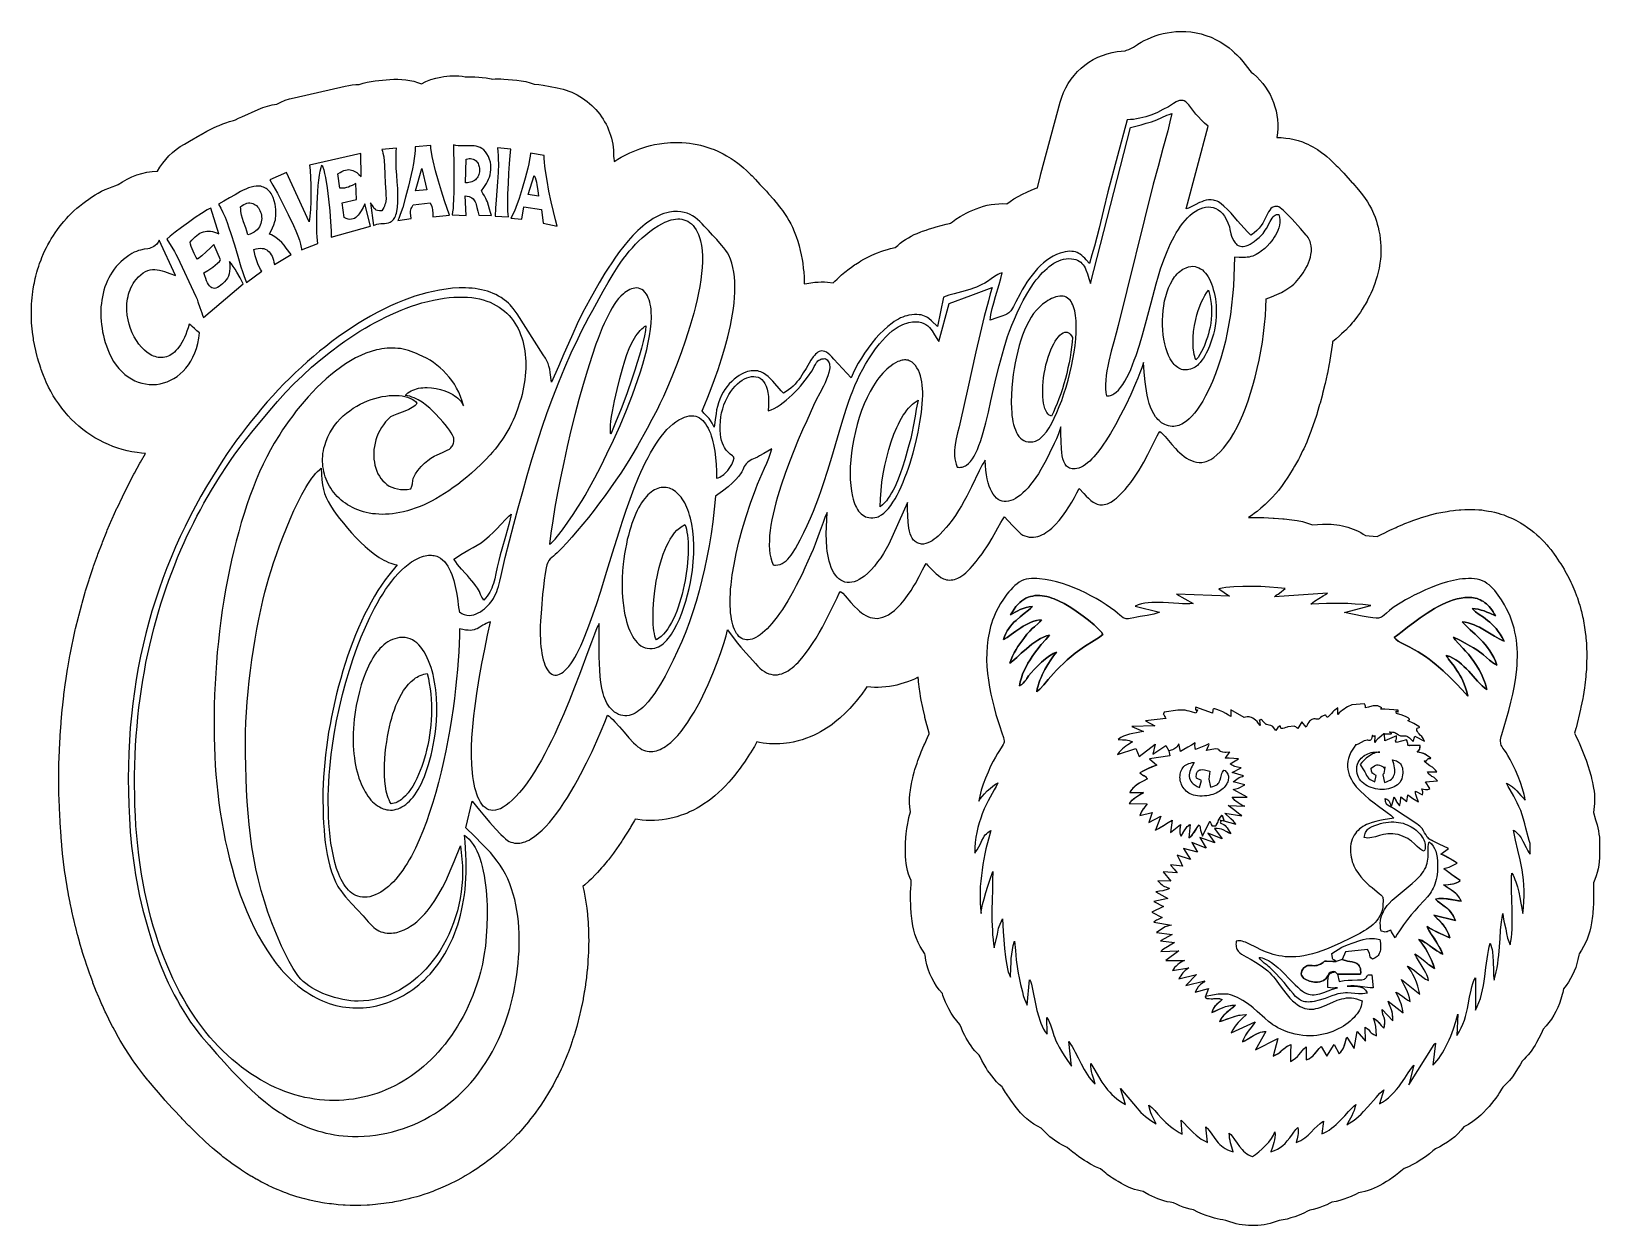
# Model space of a CAD drawing. Extents: x 0 to 210, y 0 to 160.
import ezdxf

# ---------------------------------------------------------------- set-up
doc = ezdxf.new("R2010")
doc.units = 0
doc.layers.add('Nível Padrão', color=18, linetype='CONTINUOUS')

msp = doc.modelspace()

# ---------------------------------------------------------------- linework, layer by layer
at = {"layer": 'Nível Padrão'}
for points in [[(162.98, 94.89), (163.17, 94.89), (163.36, 94.89), (163.59, 94.89), (164.86, 94.86), (165.03, 94.85), (166.27, 94.79), (166.43, 94.78), (167.59, 94.7), (167.74, 94.68), (168.78, 94.58), (169.5, 94.49), (170.2, 94.34), (170.89, 94.13), (171.57, 93.88), (172.91, 93.97), (173.29, 93.99), (173.67, 93.99), (174.05, 93.98), (174.43, 93.95), (174.8, 93.9), (175.17, 93.85), (175.55, 93.77), (175.91, 93.68), (176.28, 93.58), (176.63, 93.46), (176.99, 93.33), (177.34, 93.18), (177.68, 93.02), (178.02, 92.85), (178.35, 92.66), (178.67, 92.45), (179.12, 92.42), (180.22, 92.32), (180.91, 92.67), (181.05, 92.74), (181.8, 93.11), (181.92, 93.17), (182.75, 93.55), (182.91, 93.62), (183.66, 93.95), (183.9, 94.05), (184.68, 94.35), (184.97, 94.46), (185.77, 94.74), (186.13, 94.86), (186.95, 95.11), (187.37, 95.22), (188.22, 95.43), (188.72, 95.54), (189.58, 95.69), (189.94, 95.75), (190.45, 95.81), (190.68, 95.84), (191.2, 95.89), (191.41, 95.91), (191.97, 95.94), (192.25, 95.94), (192.77, 95.95), (193.27, 95.94), (193.82, 95.91), (194.21, 95.88), (194.59, 95.83), (195.13, 95.74), (195.52, 95.67), (195.9, 95.58), (196.41, 95.44), (196.79, 95.33), (197.16, 95.21), (197.64, 95.02), (198.32, 94.73), (198.79, 94.5), (199.39, 94.17), (199.83, 93.9), (200.35, 93.55), (200.77, 93.24), (201.19, 92.91), (201.58, 92.57), (201.92, 92.26), (202.29, 91.89), (202.56, 91.62), (202.91, 91.22), (203.1, 91), (203.45, 90.58), (203.58, 90.4), (203.91, 89.96), (204.14, 89.64), (204.6, 88.94), (204.79, 88.66), (205.23, 87.93), (205.36, 87.71), (205.68, 87.12), (205.87, 86.77), (206.14, 86.22), (206.28, 85.92), (206.55, 85.3), (206.68, 85), (206.91, 84.38), (207.02, 84.09), (207.23, 83.46), (207.33, 83.13), (207.49, 82.54), (207.57, 82.27), (207.72, 81.62), (207.78, 81.36), (207.9, 80.71), (207.94, 80.46), (208.04, 79.81), (208.08, 79.52), (208.15, 78.92), (208.17, 78.7), (208.22, 78.04), (208.24, 77.83), (208.26, 77.18), (208.27, 76.98), (208.28, 76.33), (208.28, 76.16), (208.26, 75.49), (208.26, 75.33), (208.23, 74.67), (208.22, 74.52), (208.17, 73.87), (208.15, 73.58), (208.01, 72.41), (207.97, 72.07), (207.78, 70.89), (207.73, 70.61), (207.5, 69.44), (207.45, 69.2), (207.19, 68.05), (207.14, 67.86), (206.85, 66.71), (206.82, 66.62), (206.64, 65.97), (206.78, 65.69), (207.16, 64.88), (207.25, 64.67), (207.62, 63.81), (207.72, 63.56), (208.06, 62.69), (208.18, 62.37), (208.48, 61.5), (208.61, 61.07), (208.85, 60.23), (208.93, 59.91), (209.05, 59.38), (209.1, 59.12), (209.19, 58.61), (209.26, 58.2), (209.3, 57.79), (209.32, 57.38), (209.33, 56.97), (209.32, 56.56), (209.29, 56.15), (209.24, 55.75), (209.18, 55.34), (209.38, 54.53), (209.39, 54.51), (209.53, 54.11), (209.65, 53.7), (209.76, 53.3), (209.84, 52.88), (209.91, 52.46), (209.96, 52.04), (209.99, 51.62), (210, 51.2), (210, 49.77), (209.99, 49.27), (209.95, 48.78), (209.88, 48.29), (209.79, 47.8), (209.67, 47.32), (209.52, 46.85), (209.36, 46.38), (209.16, 45.92), (209.19, 45.29), (209.2, 45.01), (209.2, 44.22), (209.2, 43.85), (209.16, 43.04), (209.14, 42.67), (209.07, 41.83), (209.03, 41.45), (208.91, 40.58), (208.82, 40.02), (208.69, 39.47), (208.53, 38.93), (208.34, 38.4), (208.12, 37.88), (207.86, 37.38), (207.58, 36.89), (207.26, 36.42), (207.22, 36.22), (207.1, 35.67), (206.96, 35.13), (206.8, 34.6), (206.6, 34.09), (206.37, 33.58), (206.11, 33.1), (205.83, 32.62), (205.51, 32.17), (205.17, 31.73), (205.05, 31.22), (204.98, 30.95), (204.8, 30.33), (204.62, 29.77), (204.4, 29.22), (204.15, 28.69), (203.87, 28.18), (203.55, 27.68), (203.2, 27.21), (202.83, 26.75), (202.42, 26.32), (202.16, 25.71), (201.87, 25.11), (201.56, 24.53), (201.37, 24.18), (201.16, 23.85), (200.93, 23.52), (200.7, 23.2), (200.45, 22.89), (200.18, 22.6), (199.9, 22.31), (199.62, 22.04), (199.34, 21.53), (199.02, 20.99), (198.66, 20.45), (198.31, 19.94), (197.92, 19.45), (197.49, 18.99), (197.04, 18.57), (196.88, 18.3), (196.58, 17.82), (196.4, 17.54), (196.09, 17.09), (195.85, 16.77), (195.52, 16.35), (195.2, 15.97), (194.87, 15.59), (194.47, 15.18), (194.08, 14.81), (193.57, 14.36), (193.02, 13.94), (192.44, 13.57), (191.83, 13.24), (191.44, 12.77), (191.03, 12.32), (190.59, 11.91), (190.12, 11.53), (189.63, 11.17), (189.11, 10.85), (188.58, 10.57), (188.02, 10.31), (187.68, 10.02), (187.21, 9.63), (186.68, 9.23), (186.18, 8.89), (185.84, 8.68), (185.5, 8.48), (184.98, 8.19), (184.4, 7.9), (183.81, 7.66), (183.4, 7.3), (183.13, 7.08), (182.66, 6.72), (182.35, 6.49), (181.85, 6.15), (181.48, 5.91), (180.96, 5.59), (180.58, 5.37), (180.2, 5.18), (179.8, 5), (179.4, 4.84), (178.99, 4.69), (178.57, 4.57), (178.15, 4.47), (177.72, 4.39), (177.38, 4.21), (176.75, 3.92), (176.26, 3.72), (175.75, 3.53), (175.23, 3.37), (174.7, 3.25), (174.16, 3.15), (173.89, 3.02), (173.45, 2.81), (172.99, 2.61), (172.55, 2.44), (172.11, 2.29), (171.65, 2.17), (171.2, 2.06), (170.9, 1.92), (170.39, 1.68), (169.75, 1.41), (169.17, 1.2), (168.66, 1.03), (168.15, 0.89), (167.63, 0.79), (167.1, 0.71), (166.7, 0.55), (166.3, 0.42), (165.9, 0.3), (165.49, 0.21), (165.07, 0.13), (164.66, 0.07), (164.24, 0.03), (163.82, 0), (163.4, 0), (162.98, 0.01), (162.56, 0.05), (162.14, 0.1), (161.73, 0.17), (161.32, 0.26), (160.91, 0.37), (160.5, 0.5), (159.94, 0.71), (159.55, 0.76), (159.17, 0.83), (158.79, 0.91), (158.41, 1.01), (157.9, 1.16), (157.31, 1.35), (156.8, 1.55), (156.18, 1.82), (155.61, 2.1), (155.15, 2.21), (154.69, 2.34), (154.23, 2.49), (153.79, 2.67), (153.33, 2.88), (152.95, 3.06), (152.51, 3.13), (152.09, 3.21), (151.66, 3.32), (151.24, 3.44), (150.83, 3.58), (150.43, 3.75), (150.03, 3.93), (149.64, 4.13), (149.11, 4.43), (148.87, 4.57), (148.48, 4.65), (148.11, 4.74), (147.73, 4.86), (147.37, 4.98), (147, 5.13), (146.65, 5.28), (146.3, 5.45), (145.96, 5.64), (145.51, 5.9), (145.21, 6.09), (144.76, 6.38), (144.52, 6.55), (144.07, 6.87), (143.86, 7.03), (143.43, 7.37), (143.15, 7.6), (142.48, 7.88), (141.84, 8.22), (141.32, 8.53), (141, 8.73), (140.53, 9.04), (140.21, 9.26), (139.76, 9.6), (139.45, 9.84), (139.03, 10.19), (138.69, 10.49), (138.34, 10.65), (137.99, 10.83), (137.66, 11.02), (137.33, 11.23), (137.01, 11.45), (136.7, 11.68), (136.4, 11.92), (136.11, 12.18), (135.74, 12.54), (135.24, 13.04), (134.73, 13.31), (134.23, 13.61), (133.75, 13.94), (133.3, 14.3), (132.86, 14.69), (132.46, 15.1), (132.08, 15.54), (131.72, 16), (131.16, 16.8), (131.05, 16.96), (130.57, 17.66), (130.45, 17.85), (130.05, 18.49), (129.99, 18.58), (129.61, 18.92), (129.25, 19.28), (128.91, 19.66), (128.59, 20.05), (128.28, 20.47), (128.05, 20.79), (127.84, 21.12), (127.57, 21.58), (127.27, 22.11), (127.03, 22.6), (126.9, 22.85), (126.61, 23.14), (126.34, 23.44), (126.08, 23.75), (125.83, 24.08), (125.6, 24.41), (125.38, 24.75), (125.17, 25.11), (124.99, 25.47), (124.75, 25.97), (124.53, 26.47), (124.34, 26.96), (123.92, 27.44), (123.53, 27.94), (123.18, 28.47), (122.86, 29.03), (122.63, 29.48), (122.43, 29.92), (122.24, 30.37), (122.07, 30.84), (121.99, 31.08), (121.58, 31.57), (121.21, 32.08), (120.87, 32.62), (120.58, 33.18), (120.32, 33.75), (120.1, 34.35), (119.92, 34.96), (119.79, 35.58), (119.68, 36.22), (119.65, 36.4), (119.31, 36.89), (119.01, 37.4), (118.74, 37.93), (118.51, 38.47), (118.31, 39.03), (118.15, 39.6), (118.02, 40.18), (117.94, 40.77), (117.85, 41.51), (117.82, 41.88), (117.77, 42.63), (117.76, 42.95), (117.74, 43.72), (117.74, 44), (117.74, 44.79), (117.75, 45.04), (117.79, 45.83), (117.81, 46.22), (117.63, 46.66), (117.47, 47.11), (117.34, 47.57), (117.23, 48.04), (117.14, 48.51), (117.08, 48.98), (117.05, 49.46), (117.03, 49.93), (117.04, 50.72), (117.06, 51.23), (117.11, 51.99), (117.16, 52.47), (117.25, 53.2), (117.32, 53.64), (117.45, 54.35), (117.52, 54.68), (117.7, 55.46), (117.63, 56.05), (117.59, 56.64), (117.6, 57.23), (117.64, 57.81), (117.7, 58.32), (117.76, 58.7), (117.85, 59.21), (117.9, 59.48), (118.03, 60.01), (118.08, 60.24), (118.22, 60.74), (118.32, 61.09), (118.6, 61.96), (118.72, 62.32), (119.05, 63.2), (119.16, 63.46), (119.52, 64.33), (119.62, 64.56), (120.01, 65.41), (120.24, 65.88), (120.21, 65.99), (119.95, 66.94), (119.9, 67.1), (119.66, 68.06), (119.62, 68.24), (119.4, 69.2), (119.36, 69.41), (119.17, 70.39), (119.12, 70.63), (118.97, 71.6), (118.93, 71.87), (118.81, 72.84), (118.77, 73.15), (118.76, 73.31), (118.75, 73.47), (118.65, 73.42), (118.24, 73.22), (117.81, 73.04), (117.34, 72.86), (116.89, 72.7), (116.44, 72.57), (115.91, 72.43), (115.43, 72.32), (114.93, 72.24), (114.41, 72.18), (113.9, 72.13), (113.39, 72.11), (112.89, 72.11), (112.39, 72.13), (111.89, 72.17), (111.71, 71.91), (111.2, 71.21), (110.97, 70.92), (110.44, 70.25), (110.13, 69.89), (109.58, 69.28), (109.36, 69.05), (108.99, 68.67), (108.83, 68.52), (108.45, 68.16), (108.25, 67.98), (107.86, 67.66), (107.61, 67.45), (107.21, 67.15), (106.9, 66.93), (106.49, 66.65), (106.11, 66.41), (105.69, 66.17), (105.28, 65.95), (104.8, 65.71), (104.29, 65.49), (103.8, 65.3), (103.21, 65.1), (102.7, 64.95), (102.02, 64.79), (101.5, 64.7), (101.11, 64.64), (100.72, 64.6), (100.21, 64.56), (99.8, 64.54), (99.39, 64.55), (98.86, 64.57), (98.44, 64.6), (98.01, 64.65), (97.5, 64.73), (97.15, 64.8), (96.81, 64.2), (96.74, 64.07), (96.29, 63.34), (96.17, 63.15), (95.72, 62.44), (95.57, 62.21), (95.1, 61.54), (94.91, 61.28), (94.43, 60.65), (94.19, 60.35), (93.7, 59.76), (93.4, 59.42), (92.9, 58.88), (92.51, 58.49), (92.01, 58.01), (91.5, 57.57), (90.98, 57.15), (90.62, 56.87), (90.06, 56.49), (89.6, 56.19), (89.14, 55.93), (88.65, 55.66), (88.15, 55.42), (87.84, 55.28), (87.33, 55.08), (87.01, 54.97), (86.45, 54.79), (86.07, 54.68), (85.5, 54.54), (85.06, 54.46), (84.49, 54.37), (84.02, 54.32), (83.43, 54.28), (82.92, 54.27), (82.33, 54.29), (81.81, 54.33), (81.22, 54.4), (80.85, 54.46), (80.76, 54.29), (80.28, 53.47), (80.21, 53.36), (79.73, 52.57), (79.65, 52.45), (79.16, 51.67), (79.07, 51.53), (78.56, 50.78), (78.45, 50.62), (77.93, 49.9), (77.8, 49.72), (77.27, 49.03), (77.1, 48.81), (76.57, 48.17), (76.36, 47.92), (75.82, 47.32), (75.55, 47.03), (75.01, 46.48), (74.66, 46.15), (74.12, 45.66), (73.86, 45.43), (73.97, 44.92), (74.02, 44.69), (74.16, 43.89), (74.21, 43.62), (74.33, 42.8), (74.36, 42.55), (74.45, 41.73), (74.48, 41.49), (74.54, 40.66), (74.56, 40.44), (74.6, 39.6), (74.61, 39.39), (74.62, 38.55), (74.63, 38.34), (74.62, 37.5), (74.62, 37.31), (74.59, 36.46), (74.58, 36.29), (74.53, 35.43), (74.52, 35.27), (74.45, 34.42), (74.43, 34.25), (74.34, 33.41), (74.33, 33.25), (74.22, 32.41), (74.19, 32.25), (74.07, 31.42), (74.04, 31.27), (73.9, 30.45), (73.87, 30.3), (73.71, 29.49), (73.68, 29.34), (73.5, 28.54), (73.46, 28.39), (73.27, 27.6), (73.23, 27.46), (73.03, 26.68), (72.98, 26.53), (72.76, 25.78), (72.72, 25.63), (72.48, 24.89), (72.43, 24.73), (72.18, 24.02), (72.13, 23.86), (71.87, 23.16), (71.8, 22.98), (71.53, 22.31), (71.44, 22.11), (71.06, 21.22), (70.95, 20.98), (70.54, 20.13), (70.42, 19.89), (69.98, 19.06), (69.85, 18.82), (69.39, 18.01), (69.26, 17.78), (68.77, 17), (68.63, 16.76), (68.12, 16.01), (67.96, 15.78), (67.44, 15.05), (67.27, 14.83), (66.72, 14.12), (66.55, 13.9), (65.98, 13.22), (65.79, 13.01), (65.21, 12.36), (65.01, 12.15), (64.41, 11.52), (64.2, 11.32), (63.58, 10.72), (63.37, 10.53), (62.72, 9.96), (62.51, 9.77), (61.85, 9.23), (61.62, 9.05), (60.94, 8.53), (60.71, 8.36), (60.02, 7.87), (59.78, 7.71), (59.07, 7.25), (58.81, 7.09), (58.1, 6.66), (57.84, 6.51), (57.11, 6.11), (56.84, 5.97), (56.1, 5.6), (55.83, 5.47), (55.08, 5.14), (54.8, 5.01), (54.04, 4.71), (53.75, 4.59), (52.98, 4.32), (52.69, 4.22), (51.91, 3.97), (51.61, 3.88), (50.83, 3.66), (50.53, 3.58), (49.73, 3.4), (49.43, 3.33), (48.62, 3.17), (48.32, 3.12), (47.51, 2.99), (47.2, 2.95), (46.39, 2.86), (46.08, 2.83), (45.26, 2.76), (44.95, 2.75), (44.12, 2.72), (43.81, 2.71), (42.99, 2.71), (42.7, 2.71), (42.03, 2.74), (41.76, 2.75), (41.1, 2.8), (40.83, 2.83), (40.17, 2.9), (39.9, 2.93), (39.26, 3.02), (38.99, 3.06), (38.36, 3.18), (38.1, 3.23), (37.47, 3.36), (37.27, 3.41), (36.6, 3.58), (36.4, 3.63), (35.74, 3.82), (35.54, 3.88), (34.9, 4.09), (34.71, 4.15), (34.08, 4.38), (33.89, 4.45), (33.27, 4.69), (33.05, 4.78), (32.48, 5.03), (32.27, 5.13), (31.71, 5.39), (31.56, 5.46), (30.95, 5.77), (30.81, 5.84), (30.22, 6.16), (30.09, 6.24), (29.51, 6.57), (29.38, 6.65), (28.81, 7), (28.66, 7.09), (28.13, 7.44), (27.9, 7.59), (26.91, 8.29), (26.63, 8.49), (25.66, 9.24), (25.42, 9.43), (24.47, 10.22), (24.27, 10.39), (23.33, 11.22), (23.17, 11.37), (22.24, 12.24), (22.11, 12.37), (21.2, 13.27), (21.1, 13.38), (20.2, 14.31), (20.09, 14.43), (19.02, 15.58), (18.92, 15.69), (17.89, 16.83), (17.79, 16.94), (16.75, 18.14), (16.69, 18.21), (15.69, 19.39), (15.58, 19.51), (15.05, 20.17), (14.91, 20.35), (14.39, 21.04), (14.26, 21.21), (13.75, 21.92), (13.64, 22.09), (13.14, 22.82), (13.04, 22.98), (12.56, 23.73), (12.47, 23.88), (12, 24.66), (11.91, 24.8), (11.46, 25.6), (11.38, 25.74), (10.94, 26.56), (10.87, 26.7), (10.44, 27.53), (10.37, 27.66), (9.96, 28.51), (9.9, 28.64), (9.51, 29.5), (9.45, 29.63), (9.07, 30.51), (9.02, 30.63), (8.65, 31.52), (8.61, 31.63), (8.25, 32.55), (8.21, 32.65), (7.87, 33.58), (7.83, 33.69), (7.5, 34.63), (7.47, 34.73), (7.15, 35.68), (7.12, 35.78), (6.82, 36.74), (6.79, 36.83), (6.51, 37.8), (6.48, 37.9), (6.21, 38.87), (6.19, 38.97), (5.94, 39.95), (5.91, 40.04), (5.67, 41.03), (5.65, 41.13), (5.43, 42.12), (5.41, 42.21), (5.2, 43.21), (5.18, 43.3), (4.99, 44.3), (4.97, 44.4), (4.79, 45.4), (4.78, 45.49), (4.62, 46.5), (4.6, 46.59), (4.45, 47.6), (4.44, 47.69), (4.31, 48.7), (4.3, 48.79), (4.18, 49.8), (4.17, 49.9), (4.07, 50.9), (4.06, 51), (3.98, 52), (3.97, 52.16), (3.85, 53.97), (3.84, 54.14), (3.75, 55.93), (3.75, 56.11), (3.7, 57.88), (3.69, 58.05), (3.68, 59.8), (3.68, 59.98), (3.69, 61.71), (3.7, 61.89), (3.75, 63.6), (3.76, 63.78), (3.84, 65.47), (3.85, 65.65), (3.97, 67.32), (3.99, 67.51), (4.14, 69.16), (4.15, 69.35), (4.34, 70.97), (4.36, 71.17), (4.57, 72.77), (4.6, 72.97), (4.85, 74.56), (4.88, 74.75), (5.16, 76.32), (5.19, 76.51), (5.5, 78.07), (5.54, 78.26), (5.88, 79.8), (5.92, 79.99), (6.29, 81.51), (6.34, 81.7), (6.74, 83.2), (6.79, 83.39), (7.22, 84.88), (7.27, 85.06), (7.73, 86.53), (7.79, 86.72), (8.27, 88.17), (8.34, 88.35), (8.85, 89.8), (8.92, 89.97), (9.46, 91.4), (9.53, 91.58), (10.1, 92.99), (10.17, 93.16), (10.78, 94.6), (10.82, 94.68), (11.46, 96.11), (11.52, 96.23), (12.19, 97.64), (12.25, 97.76), (12.95, 99.16), (13.01, 99.27), (13.73, 100.66), (13.81, 100.81), (14.54, 102.14), (14.63, 102.29), (15.3, 103.46), (14.75, 103.5), (14.15, 103.57), (13.45, 103.69), (12.85, 103.81), (12.16, 103.99), (11.58, 104.16), (10.9, 104.4), (10.33, 104.63), (9.69, 104.92), (9.13, 105.21), (8.52, 105.55), (7.98, 105.89), (7.41, 106.28), (6.89, 106.67), (6.37, 107.1), (5.87, 107.54), (5.35, 108.04), (4.93, 108.5), (4.47, 109.03), (4.06, 109.53), (3.66, 110.08), (3.29, 110.63), (2.94, 111.19), (2.6, 111.79), (2.31, 112.35), (2, 113), (1.84, 113.35), (1.61, 113.91), (1.53, 114.11), (1.33, 114.68), (1.25, 114.88), (1.07, 115.45), (1, 115.66), (0.83, 116.24), (0.78, 116.44), (0.63, 117.02), (0.58, 117.23), (0.45, 117.82), (0.41, 118.03), (0.3, 118.62), (0.27, 118.84), (0.18, 119.43), (0.16, 119.65), (0.09, 120.24), (0.07, 120.46), (0.03, 121.05), (0.02, 121.29), (0, 121.88), (0, 122.13), (0.01, 122.7), (0.01, 122.96), (0.04, 123.53), (0.06, 123.8), (0.11, 124.37), (0.14, 124.64), (0.21, 125.21), (0.25, 125.48), (0.35, 126.04), (0.4, 126.33), (0.52, 126.88), (0.6, 127.19), (0.74, 127.73), (0.83, 128.03), (1, 128.56), (1.1, 128.88), (1.3, 129.4), (1.42, 129.72), (1.64, 130.23), (1.78, 130.55), (2.03, 131.05), (2.2, 131.38), (2.47, 131.86), (2.66, 132.19), (2.95, 132.66), (3.17, 132.99), (3.49, 133.44), (3.72, 133.76), (4.07, 134.2), (4.33, 134.52), (4.7, 134.94), (4.99, 135.25), (5.38, 135.64), (5.69, 135.94), (6.11, 136.31), (6.44, 136.59), (6.88, 136.95), (7.23, 137.21), (7.7, 137.54), (8.05, 137.78), (8.55, 138.09), (8.95, 138.32), (9.41, 138.57), (9.87, 138.8), (10.37, 139.01), (10.8, 139.19), (11.29, 139.36), (11.63, 139.47), (12.22, 139.86), (12.83, 140.21), (13.47, 140.51), (14.12, 140.76), (14.8, 140.97), (15.48, 141.12), (16.18, 141.21), (16.89, 141.26), (17.22, 141.82), (17.59, 142.35), (17.99, 142.85), (18.43, 143.33), (18.9, 143.77), (19.4, 144.18), (19.93, 144.56), (20.49, 144.89), (21.16, 145.27), (22.54, 146.08), (22.72, 146.19), (23.5, 146.62), (23.69, 146.72), (24.19, 146.97), (24.37, 147.06), (24.87, 147.29), (25.13, 147.4), (25.64, 147.61), (26.02, 147.75), (26.53, 147.92), (27.06, 148.07), (27.32, 148.14), (27.74, 148.36), (28.17, 148.57), (30.39, 149.55), (30.99, 149.79), (31.61, 149.99), (32.23, 150.14), (32.87, 150.25), (33.42, 150.52), (33.99, 150.76), (34.57, 150.95), (35.17, 151.11), (42.04, 152.67), (42.5, 152.76), (42.97, 152.83), (43.43, 152.88), (43.9, 152.9), (44.42, 153.06), (44.95, 153.19), (45.49, 153.29), (46.04, 153.36), (48.02, 153.55), (48.55, 153.59), (49.09, 153.59), (49.62, 153.57), (50.15, 153.51), (50.68, 153.42), (51.2, 153.31), (51.71, 153.16), (52.22, 152.99), (52.84, 153.28), (53.48, 153.53), (54.14, 153.73), (54.81, 153.88), (55.21, 153.95), (55.62, 154), (56.03, 154.03), (56.44, 154.05), (56.85, 154.04), (57.26, 154.02), (57.67, 153.98), (58.08, 153.92), (58.33, 153.92), (58.99, 153.92), (59.39, 153.91), (59.9, 153.88), (60.37, 153.84), (60.88, 153.77), (61.57, 153.64), (61.72, 153.61), (62.1, 153.63), (62.48, 153.63), (62.87, 153.62), (63.25, 153.6), (65.01, 153.44), (65.6, 153.37), (66.19, 153.26), (66.77, 153.12), (67.34, 152.93), (67.94, 152.88), (68.55, 152.79), (70.39, 152.44), (70.8, 152.35), (71.21, 152.25), (71.6, 152.13), (71.99, 151.99), (72.37, 151.84), (72.74, 151.67), (73.1, 151.48), (73.45, 151.28), (73.79, 151.07), (74.12, 150.84), (74.44, 150.6), (74.75, 150.35), (75.05, 150.08), (75.33, 149.8), (75.6, 149.51), (75.86, 149.21), (76.11, 148.9), (76.34, 148.57), (76.56, 148.24), (76.76, 147.9), (76.95, 147.55), (77.13, 147.19), (77.28, 146.82), (77.43, 146.45), (77.55, 146.07), (77.67, 145.68), (77.76, 145.29), (77.84, 144.88), (77.9, 144.48), (77.94, 144.07), (77.96, 143.65), (77.96, 143.23), (77.99, 143.01), (78.03, 142.67), (78.05, 142.58), (78.25, 142.7), (78.52, 142.88), (78.98, 143.13), (79.26, 143.29), (79.76, 143.54), (80.12, 143.72), (80.59, 143.92), (81.01, 144.1), (81.48, 144.27), (81.9, 144.41), (82.43, 144.57), (82.91, 144.7), (83.44, 144.82), (84.1, 144.94), (84.75, 145.03), (85.16, 145.07), (85.57, 145.1), (86.19, 145.12), (86.64, 145.12), (87.09, 145.11), (87.67, 145.06), (88.14, 145.02), (88.6, 144.95), (89.15, 144.84), (89.61, 144.74), (90.06, 144.62), (90.58, 144.46), (91, 144.32), (91.42, 144.16), (91.9, 143.95), (92.27, 143.78), (92.63, 143.59), (93.09, 143.34), (93.69, 142.97), (94.13, 142.68), (94.6, 142.34), (95.01, 142.01), (95.36, 141.72), (95.75, 141.37), (95.99, 141.15), (96.36, 140.78), (96.5, 140.64), (96.97, 140.14), (97.55, 139.5), (98.42, 138.57), (98.72, 138.24), (99.4, 137.47), (99.52, 137.32), (99.9, 136.87), (100.02, 136.72), (100.36, 136.28), (100.57, 136), (100.86, 135.58), (101.2, 135.06), (101.45, 134.64), (101.68, 134.2), (101.9, 133.75), (102.15, 133.17), (102.41, 132.5), (102.62, 131.89), (102.8, 131.28), (102.96, 130.63), (103.09, 130.08), (103.21, 129.42), (103.29, 128.93), (103.37, 128.23), (103.42, 127.8), (103.47, 127.08), (103.48, 126.76), (103.5, 126.16), (103.83, 126.24), (104.38, 126.33), (104.93, 126.39), (105.35, 126.42), (105.77, 126.43), (106.19, 126.43), (106.61, 126.4), (107.36, 126.32), (107.58, 126.54), (107.88, 126.82), (108.48, 127.36), (108.91, 127.72), (109.52, 128.19), (109.8, 128.4), (110.22, 128.7), (110.41, 128.83), (110.84, 129.1), (111.07, 129.24), (111.49, 129.48), (111.72, 129.61), (112.2, 129.85), (112.46, 129.98), (112.95, 130.2), (113.28, 130.33), (113.77, 130.52), (114.16, 130.65), (114.66, 130.79), (115.06, 130.9), (115.69, 131.03), (116.01, 131.33), (116.35, 131.61), (116.7, 131.88), (117.06, 132.13), (117.44, 132.36), (117.82, 132.57), (118.21, 132.77), (118.62, 132.94), (119.12, 133.14), (119.31, 133.21), (119.8, 133.38), (120.12, 133.48), (120.89, 133.71), (121.15, 133.79), (122.5, 134.15), (122.96, 134.28), (123.06, 134.32), (123.33, 134.5), (123.78, 134.82), (124.38, 135.2), (124.85, 135.47), (125.19, 135.65), (125.64, 135.87), (126.05, 136.06), (126.51, 136.24), (127, 136.42), (127.5, 136.58), (128, 136.7), (128.52, 136.8), (129.03, 136.87), (129.55, 136.91), (130.07, 136.92), (130.6, 136.9), (131.05, 137.21), (131.57, 137.55), (132.12, 137.87), (132.71, 138.19), (133.29, 138.46), (133.96, 138.75), (134.55, 138.97), (134.71, 139.02), (135.13, 140.7), (135.17, 140.89), (137.76, 150.53), (137.97, 151.19), (138.22, 151.83), (138.51, 152.44), (138.84, 153.02), (139.22, 153.58), (139.63, 154.1), (140.08, 154.6), (140.56, 155.06), (141.08, 155.48), (141.62, 155.87), (142.2, 156.21), (142.79, 156.52), (143.42, 156.78), (144.06, 157), (144.72, 157.17), (145.4, 157.3), (145.91, 157.36), (146.42, 157.39), (146.48, 157.41), (146.65, 157.46), (146.96, 157.59), (147.24, 157.72), (147.56, 157.9), (148.11, 158.24), (148.16, 158.27), (148.62, 158.53), (149.03, 158.76), (149.45, 158.96), (149.93, 159.17), (150.47, 159.38), (151.02, 159.56), (151.55, 159.71), (152.09, 159.82), (152.67, 159.91), (153.26, 159.97), (153.92, 160), (154.59, 159.98), (155.28, 159.92), (155.96, 159.81), (156.63, 159.66), (157.28, 159.46), (157.99, 159.2), (158.67, 158.88), (159.18, 158.59), (159.79, 158.21), (160.37, 157.79), (160.8, 157.43), (161.12, 157.14), (161.44, 156.84), (161.8, 156.45), (162.21, 155.98), (163.16, 154.77), (163.36, 154.55), (163.66, 154.3), (164.11, 153.89), (164.52, 153.46), (164.91, 153), (165.26, 152.53), (165.58, 152.03), (165.87, 151.52), (166.12, 150.99), (166.34, 150.45), (166.52, 149.89), (166.67, 149.33), (166.78, 148.75), (166.86, 148.17), (166.9, 147.58), (166.9, 146.98), (166.86, 146.39), (166.78, 145.79), (167.37, 145.77), (167.96, 145.71), (168.53, 145.63), (169.09, 145.52), (169.64, 145.37), (170.19, 145.18), (170.55, 145.04), (170.91, 144.89), (171.26, 144.72), (171.6, 144.54), (172.23, 144.15), (172.76, 143.79), (173.2, 143.45), (173.45, 143.25), (173.86, 142.89), (174.16, 142.61), (174.74, 142.04), (174.96, 141.83), (175.58, 141.17), (175.75, 140.98), (176.88, 139.72), (176.95, 139.64), (177.7, 138.78), (178.09, 138.32), (178.52, 137.74), (178.9, 137.17), (179.18, 136.69), (179.44, 136.21), (179.73, 135.59), (179.93, 135.09), (180.1, 134.59), (180.23, 134.18), (180.34, 133.77), (180.45, 133.28), (180.55, 132.75), (180.62, 132.21), (180.67, 131.72), (180.7, 131.27), (180.71, 130.82), (180.7, 130.26), (180.68, 129.87), (180.64, 129.49), (180.57, 128.94), (180.47, 128.29), (180.35, 127.74), (180.22, 127.21), (180.05, 126.68), (179.89, 126.2), (179.72, 125.73), (179.58, 125.38), (179.35, 124.87), (179.22, 124.59), (178.97, 124.1), (178.85, 123.87), (178.59, 123.41), (178.48, 123.22), (178.21, 122.78), (177.96, 122.4), (177.56, 121.84), (177.34, 121.53), (177.02, 121.13), (176.87, 120.95), (176.53, 120.55), (176.35, 120.36), (176.01, 119.99), (175.81, 119.8), (175.45, 119.46), (175.17, 119.19), (174.71, 118.8), (174.24, 118.42), (174.22, 118.29), (174.04, 117.05), (174.01, 116.86), (173.81, 115.62), (173.78, 115.46), (173.54, 114.22), (173.5, 114.06), (173.24, 112.84), (173.2, 112.68), (172.91, 111.49), (172.87, 111.33), (172.56, 110.17), (172.51, 110), (172.18, 108.88), (172.12, 108.69), (171.77, 107.63), (171.7, 107.42), (171.34, 106.41), (171.25, 106.18), (170.88, 105.24), (170.77, 104.97), (170.38, 104.09), (170.23, 103.78), (169.84, 102.98), (169.67, 102.65), (169.16, 101.74), (168.98, 101.43), (168.49, 100.61), (168.26, 100.26), (167.77, 99.54), (167.48, 99.14), (166.99, 98.51), (166.63, 98.07), (166.15, 97.53), (165.68, 97.04), (165.2, 96.59), (164.65, 96.1), (164.14, 95.69), (163.8, 95.43), (163.45, 95.19), (162.98, 94.89)], [(157.6, 147.28), (157.1, 147.71), (156.66, 148.13), (156.28, 148.54), (155.95, 148.92), (155.41, 149.62), (154.97, 150.17), (154.77, 150.39), (154.57, 150.56), (154.36, 150.68), (154.25, 150.72), (154.14, 150.74), (154.02, 150.75), (153.89, 150.74), (153.76, 150.72), (153.62, 150.68), (153.3, 150.54), (152.94, 150.33), (152.25, 149.91), (151.53, 149.51), (150.79, 149.15), (150.02, 148.83), (149.62, 148.69), (149.22, 148.56), (148.82, 148.45), (148.41, 148.35), (148, 148.27), (147.59, 148.21), (147.17, 148.17), (146.74, 148.14), (144.16, 138.5), (143.57, 136.11), (142.97, 133.65), (142.66, 132.42), (142.35, 131.21), (142.02, 130.04), (141.67, 128.92), (141.26, 129.41), (141.06, 129.62), (140.86, 129.81), (140.66, 129.98), (140.45, 130.13), (140.24, 130.26), (140.02, 130.36), (139.8, 130.44), (139.56, 130.49), (139.31, 130.52), (139.04, 130.53), (138.76, 130.51), (138.45, 130.46), (138.13, 130.39), (137.78, 130.29), (137.29, 130.11), (136.82, 129.89), (136.37, 129.62), (135.93, 129.32), (135.52, 128.98), (135.11, 128.62), (134.73, 128.22), (134.35, 127.79), (134, 127.34), (133.65, 126.87), (133.32, 126.39), (133, 125.88), (132.69, 125.37), (132.39, 124.84), (131.83, 123.77), (131.51, 123.15), (131.26, 122.71), (131.15, 122.55), (131.03, 122.41), (130.91, 122.29), (130.77, 122.19), (130.6, 122.09), (130.42, 122.01), (129.93, 121.83), (129.27, 121.6), (128.37, 121.29), (128.42, 121.67), (128.48, 122.06), (128.65, 122.85), (128.86, 123.65), (129.1, 124.47), (129.59, 126.09), (129.81, 126.89), (129.99, 127.67), (129.69, 127.54), (129.43, 127.42), (129.2, 127.29), (128.98, 127.15), (128.54, 126.84), (128.04, 126.5), (127.67, 126.27), (127.29, 126.07), (126.92, 125.89), (126.54, 125.74), (126.16, 125.59), (125.79, 125.47), (125.03, 125.24), (123.56, 124.85), (122.84, 124.64), (122.49, 124.52), (122.15, 124.38), (121.32, 120.48), (120.54, 121.22), (120.18, 121.52), (120, 121.65), (119.8, 121.76), (119.59, 121.86), (119.37, 121.94), (119.13, 122), (118.87, 122.04), (118.58, 122.05), (118.26, 122.05), (117.91, 122.02), (117.52, 121.96), (117.24, 121.91), (116.96, 121.83), (116.68, 121.72), (116.4, 121.6), (116.11, 121.46), (115.83, 121.29), (115.54, 121.11), (115.26, 120.92), (114.69, 120.47), (114.13, 119.97), (113.58, 119.43), (113.05, 118.84), (112.53, 118.21), (112.04, 117.57), (111.58, 116.9), (111.14, 116.23), (110.73, 115.55), (110.37, 114.88), (110.04, 114.22), (109.76, 113.58), (109.21, 114.2), (108.61, 114.83), (108.02, 115.47), (107.46, 116.09), (107.19, 116.4), (106.93, 116.65), (106.69, 116.85), (106.46, 117), (106.24, 117.1), (106.04, 117.16), (105.85, 117.18), (105.67, 117.16), (105.49, 117.11), (105.33, 117.02), (105.16, 116.9), (105.01, 116.76), (104.85, 116.58), (104.7, 116.38), (104.39, 115.93), (103.74, 114.83), (103.37, 114.23), (102.97, 113.63), (102.75, 113.33), (102.51, 113.03), (102.26, 112.75), (101.99, 112.47), (101.7, 112.21), (101.4, 111.96), (101.07, 111.73), (100.72, 111.52), (100.42, 111.83), (100.13, 112.15), (99.57, 112.82), (99.28, 113.15), (98.99, 113.46), (98.68, 113.75), (98.36, 114), (98.02, 114.22), (97.85, 114.31), (97.66, 114.39), (97.47, 114.45), (97.27, 114.5), (97.07, 114.53), (96.86, 114.54), (96.63, 114.54), (96.4, 114.52), (96.16, 114.47), (95.91, 114.41), (95.65, 114.32), (95.38, 114.21), (95.09, 114.07), (94.8, 113.91), (94.47, 113.69), (94.13, 113.42), (93.79, 113.11), (93.46, 112.76), (93.15, 112.4), (92.86, 112.02), (92.62, 111.64), (92.42, 111.27), (92.18, 110.73), (92, 110.24), (91.86, 109.76), (91.76, 109.28), (91.68, 108.78), (91.6, 108.25), (91.44, 106.99), (91.16, 107.51), (90.94, 107.87), (90.75, 108.12), (90.59, 108.31), (90.25, 108.63), (90.06, 108.85), (89.83, 109.17), (90.18, 110.01), (90.59, 111.01), (91.03, 112.14), (91.49, 113.38), (91.96, 114.72), (92.42, 116.13), (92.86, 117.59), (93.26, 119.09), (93.44, 119.85), (93.6, 120.61), (93.75, 121.37), (93.89, 122.12), (94, 122.87), (94.09, 123.61), (94.15, 124.34), (94.19, 125.06), (94.21, 125.76), (94.19, 126.44), (94.15, 127.1), (94.07, 127.74), (93.95, 128.36), (93.8, 128.94), (93.62, 129.5), (93.39, 130.02), (93.22, 130.31), (92.99, 130.64), (92.72, 131), (92.41, 131.37), (91.77, 132.1), (91.21, 132.69), (90.65, 133.3), (90.09, 133.92), (89.81, 134.22), (89.51, 134.51), (89.21, 134.78), (88.89, 135.04), (88.55, 135.27), (88.2, 135.46), (87.82, 135.63), (87.41, 135.75), (86.97, 135.84), (86.5, 135.87), (85.99, 135.86), (85.45, 135.78), (85.08, 135.7), (84.71, 135.59), (84.34, 135.46), (83.97, 135.3), (83.61, 135.11), (83.25, 134.91), (82.9, 134.68), (82.55, 134.44), (82.2, 134.18), (81.86, 133.9), (81.53, 133.6), (81.19, 133.3), (80.55, 132.64), (79.93, 131.95), (79.33, 131.23), (78.76, 130.5), (78.22, 129.75), (77.71, 129.01), (77.24, 128.29), (76.8, 127.59), (76.04, 126.31), (74.78, 124.06), (73.82, 122.27), (73.09, 120.8), (72.49, 119.49), (71.93, 118.2), (71.32, 116.79), (70.59, 115.1), (69.63, 113), (69.48, 114.28), (69.41, 114.75), (69.31, 115.14), (69.2, 115.49), (69.04, 115.84), (68.83, 116.22), (68.55, 116.67), (65.05, 122.14), (64.5, 122.87), (64.29, 123.14), (64.1, 123.38), (63.89, 123.59), (63.64, 123.81), (63.31, 124.05), (62.89, 124.33), (62.55, 124.54), (62.19, 124.73), (61.82, 124.9), (61.44, 125.05), (61.06, 125.18), (60.66, 125.29), (60.26, 125.39), (59.85, 125.47), (59.43, 125.53), (59.01, 125.58), (58.58, 125.61), (58.15, 125.63), (57.28, 125.63), (56.41, 125.58), (55.53, 125.48), (54.66, 125.34), (53.81, 125.17), (52.97, 124.97), (52.15, 124.75), (51.37, 124.51), (50.62, 124.25), (49.91, 123.99), (49.01, 123.61), (48.1, 123.21), (47.21, 122.79), (46.31, 122.33), (45.43, 121.85), (44.55, 121.34), (43.67, 120.81), (42.81, 120.25), (41.95, 119.67), (41.09, 119.07), (40.25, 118.45), (39.41, 117.8), (38.58, 117.14), (37.76, 116.45), (36.96, 115.75), (36.16, 115.02), (35.37, 114.28), (34.59, 113.53), (33.82, 112.76), (33.07, 111.97), (32.32, 111.17), (31.59, 110.35), (30.87, 109.52), (30.17, 108.68), (29.47, 107.83), (28.79, 106.97), (28.13, 106.1), (27.48, 105.22), (26.85, 104.33), (26.23, 103.43), (25.62, 102.53), (25.04, 101.62), (24.24, 100.33), (23.46, 99.02), (22.7, 97.71), (21.97, 96.38), (21.27, 95.04), (20.59, 93.68), (19.94, 92.31), (19.32, 90.93), (18.72, 89.53), (18.15, 88.12), (17.61, 86.7), (17.1, 85.26), (16.61, 83.8), (16.15, 82.33), (15.73, 80.84), (15.33, 79.34), (14.96, 77.82), (14.62, 76.28), (14.31, 74.72), (14.04, 73.15), (13.79, 71.56), (13.58, 69.95), (13.39, 68.32), (13.24, 66.67), (13.13, 65.01), (13.04, 63.32), (12.99, 61.61), (12.97, 59.89), (12.99, 58.14), (13.04, 56.37), (13.12, 54.58), (13.24, 52.77), (13.33, 51.81), (13.42, 50.85), (13.53, 49.89), (13.66, 48.93), (13.8, 47.96), (13.95, 47), (14.12, 46.04), (14.3, 45.09), (14.5, 44.14), (14.71, 43.19), (14.94, 42.25), (15.18, 41.31), (15.44, 40.39), (15.71, 39.47), (15.99, 38.56), (16.28, 37.66), (16.59, 36.77), (16.92, 35.89), (17.25, 35.03), (17.6, 34.18), (17.97, 33.34), (18.34, 32.52), (18.73, 31.72), (19.13, 30.93), (19.55, 30.16), (19.97, 29.41), (20.41, 28.68), (20.86, 27.97), (21.33, 27.28), (21.8, 26.62), (22.29, 25.98), (22.79, 25.36), (23.8, 24.17), (24.81, 23.01), (25.84, 21.86), (26.91, 20.71), (27.78, 19.82), (28.65, 18.95), (29.53, 18.12), (30.43, 17.32), (31.34, 16.56), (32.26, 15.85), (33.21, 15.18), (33.7, 14.87), (34.18, 14.57), (34.68, 14.28), (35.18, 14.01), (35.68, 13.75), (36.2, 13.51), (36.72, 13.29), (37.25, 13.08), (37.78, 12.88), (38.33, 12.7), (38.88, 12.55), (39.44, 12.4), (40.01, 12.28), (40.59, 12.18), (41.18, 12.09), (41.77, 12.03), (42.38, 11.99), (43, 11.96), (43.77, 11.96), (44.55, 11.99), (45.32, 12.05), (46.08, 12.14), (46.84, 12.25), (47.59, 12.4), (48.34, 12.58), (49.08, 12.78), (49.81, 13.01), (50.53, 13.27), (51.24, 13.56), (51.95, 13.88), (52.64, 14.23), (53.32, 14.6), (53.99, 15), (54.65, 15.42), (55.29, 15.88), (55.92, 16.36), (56.54, 16.86), (57.14, 17.4), (57.72, 17.95), (58.29, 18.54), (58.84, 19.15), (59.37, 19.78), (59.88, 20.44), (60.38, 21.13), (60.85, 21.84), (61.31, 22.57), (61.74, 23.33), (62.15, 24.12), (62.54, 24.92), (62.9, 25.76), (63.15, 26.38), (63.39, 27.02), (63.62, 27.69), (63.84, 28.37), (64.05, 29.08), (64.24, 29.8), (64.42, 30.54), (64.59, 31.29), (64.74, 32.05), (64.88, 32.82), (65, 33.6), (65.1, 34.39), (65.18, 35.18), (65.25, 35.97), (65.3, 36.77), (65.32, 37.57), (65.33, 38.36), (65.31, 39.15), (65.27, 39.93), (65.21, 40.71), (65.13, 41.48), (65.02, 42.23), (64.88, 42.98), (64.72, 43.71), (64.53, 44.43), (64.31, 45.12), (64.07, 45.8), (63.79, 46.46), (63.49, 47.09), (63.15, 47.71), (62.79, 48.29), (62.39, 48.85), (61.94, 49.41), (61.46, 49.97), (60.95, 50.52), (60.43, 51.07), (59.34, 52.16), (58.2, 53.28), (59.04, 56.85), (59.99, 55.67), (60.67, 54.85), (61.41, 53.99), (62.16, 53.14), (62.88, 52.39), (63.2, 52.07), (63.5, 51.81), (63.77, 51.6), (63.99, 51.47), (64.22, 51.38), (64.46, 51.31), (64.69, 51.26), (64.93, 51.24), (65.17, 51.24), (65.41, 51.26), (65.65, 51.3), (65.9, 51.36), (66.14, 51.44), (66.39, 51.54), (66.64, 51.66), (66.88, 51.8), (67.38, 52.13), (67.88, 52.52), (68.38, 52.97), (68.88, 53.47), (69.38, 54.03), (69.87, 54.63), (70.36, 55.27), (70.85, 55.94), (71.32, 56.65), (71.79, 57.38), (72.25, 58.13), (72.69, 58.89), (73.13, 59.67), (73.55, 60.45), (74.35, 62), (75.08, 63.52), (75.73, 64.96), (76.3, 66.28), (76.77, 67.44), (77.13, 68.41), (77.35, 68.25), (77.6, 68.04), (77.86, 67.79), (78.14, 67.49), (78.74, 66.82), (79.37, 66.1), (80.01, 65.37), (80.63, 64.7), (80.93, 64.41), (81.22, 64.16), (81.5, 63.96), (81.75, 63.81), (81.99, 63.7), (82.24, 63.62), (82.48, 63.57), (82.72, 63.53), (82.97, 63.52), (83.21, 63.54), (83.46, 63.57), (83.7, 63.62), (83.94, 63.7), (84.18, 63.79), (84.43, 63.91), (84.67, 64.04), (84.91, 64.19), (85.15, 64.35), (85.62, 64.74), (86.09, 65.18), (86.55, 65.67), (87.01, 66.22), (87.46, 66.81), (87.89, 67.44), (88.32, 68.1), (88.74, 68.79), (89.14, 69.51), (89.54, 70.24), (89.91, 70.98), (90.28, 71.74), (90.62, 72.49), (91.27, 73.99), (91.83, 75.43), (92.32, 76.78), (92.72, 77.99), (93.02, 79.02), (93.21, 79.82), (94.38, 78.27), (94.73, 77.83), (95.02, 77.5), (95.69, 76.76), (96.21, 76.16), (96.96, 75.29), (97.26, 74.96), (97.56, 74.67), (97.86, 74.43), (98.15, 74.23), (98.45, 74.07), (98.75, 73.94), (99.04, 73.86), (99.33, 73.81), (99.62, 73.79), (99.91, 73.81), (100.2, 73.86), (100.48, 73.94), (100.77, 74.05), (101.05, 74.18), (101.32, 74.34), (101.6, 74.53), (101.87, 74.73), (102.14, 74.96), (102.4, 75.2), (102.67, 75.46), (103.18, 76.03), (103.68, 76.65), (104.16, 77.31), (104.62, 78), (105.07, 78.7), (105.5, 79.4), (105.92, 80.16), (106.36, 80.98), (107.19, 82.68), (107.88, 84.12), (108.14, 84.64), (108.33, 84.97), (108.48, 84.86), (108.64, 84.73), (108.97, 84.39), (109.75, 83.5), (110.18, 83.01), (110.66, 82.54), (110.91, 82.31), (111.17, 82.1), (111.44, 81.91), (111.72, 81.75), (112.02, 81.6), (112.32, 81.49), (112.63, 81.41), (112.96, 81.37), (113.29, 81.36), (113.64, 81.41), (114, 81.5), (114.37, 81.64), (114.76, 81.84), (115.15, 82.09), (115.56, 82.41), (115.98, 82.8), (116.42, 83.26), (116.87, 83.79), (117.33, 84.4), (117.8, 85.1), (118.1, 85.57), (118.37, 86.04), (118.86, 86.97), (119.33, 87.86), (119.57, 88.28), (119.82, 88.69), (120.06, 88.45), (120.31, 88.19), (120.85, 87.62), (121.14, 87.34), (121.46, 87.08), (121.79, 86.85), (121.97, 86.75), (122.15, 86.67), (122.34, 86.6), (122.53, 86.54), (122.73, 86.51), (122.94, 86.49), (123.15, 86.5), (123.37, 86.52), (123.6, 86.57), (123.83, 86.65), (124.08, 86.75), (124.33, 86.89), (124.59, 87.05), (124.85, 87.25), (125.13, 87.47), (125.41, 87.74), (125.71, 88.04), (126.01, 88.38), (126.5, 88.97), (126.93, 89.51), (127.31, 90.01), (127.65, 90.48), (127.94, 90.92), (128.2, 91.33), (128.64, 92.09), (129.4, 93.49), (129.81, 94.21), (130.04, 94.58), (130.31, 94.98), (130.77, 94.46), (131.48, 93.69), (131.85, 93.3), (132.21, 92.95), (132.51, 92.68), (132.64, 92.59), (132.75, 92.52), (133.04, 92.4), (133.34, 92.31), (133.63, 92.25), (133.92, 92.23), (134.2, 92.24), (134.49, 92.27), (134.77, 92.34), (135.05, 92.43), (135.32, 92.55), (135.6, 92.69), (135.86, 92.85), (136.13, 93.04), (136.39, 93.24), (136.65, 93.46), (136.9, 93.7), (137.14, 93.95), (137.62, 94.49), (138.08, 95.07), (138.52, 95.68), (138.93, 96.31), (139.31, 96.94), (139.67, 97.57), (139.99, 98.18), (140.29, 98.76), (140.93, 98.08), (141.24, 97.75), (141.55, 97.44), (141.87, 97.16), (142.19, 96.93), (142.36, 96.83), (142.53, 96.74), (142.7, 96.67), (142.88, 96.62), (143.07, 96.58), (143.26, 96.56), (143.45, 96.57), (143.65, 96.59), (143.86, 96.64), (144.08, 96.71), (144.3, 96.81), (144.54, 96.93), (144.78, 97.08), (145.03, 97.26), (145.29, 97.47), (145.57, 97.71), (145.85, 97.99), (146.15, 98.3), (146.46, 98.64), (146.78, 99.02), (147.21, 99.57), (147.61, 100.12), (147.99, 100.67), (148.33, 101.22), (148.66, 101.77), (148.96, 102.3), (149.5, 103.33), (150.39, 105.11), (150.76, 105.82), (150.94, 106.12), (151.11, 106.37), (151.28, 106.25), (151.45, 106.1), (151.83, 105.7), (152.72, 104.66), (153.22, 104.1), (153.49, 103.82), (153.77, 103.55), (154.06, 103.29), (154.36, 103.05), (154.67, 102.83), (154.99, 102.64), (155.33, 102.49), (155.67, 102.36), (156.02, 102.28), (156.38, 102.25), (156.75, 102.26), (157.13, 102.34), (157.33, 102.39), (157.52, 102.46), (157.72, 102.55), (157.93, 102.66), (158.34, 102.92), (158.76, 103.26), (159.19, 103.67), (159.63, 104.16), (160.08, 104.75), (160.55, 105.42), (161.02, 106.19), (161.5, 107.06), (161.87, 107.81), (162.23, 108.63), (162.59, 109.53), (162.93, 110.49), (163.26, 111.51), (163.58, 112.57), (163.88, 113.67), (164.15, 114.81), (164.41, 115.97), (164.64, 117.15), (164.84, 118.34), (165.01, 119.54), (165.14, 120.72), (165.24, 121.9), (165.31, 123.05), (165.33, 124.18), (166.08, 124.45), (166.76, 124.73), (167.4, 125.03), (167.98, 125.36), (168.26, 125.53), (168.52, 125.72), (168.78, 125.92), (169.03, 126.14), (169.27, 126.37), (169.5, 126.61), (169.73, 126.87), (169.95, 127.15), (170.31, 127.67), (170.5, 127.97), (170.68, 128.29), (170.86, 128.63), (171.02, 128.98), (171.15, 129.35), (171.27, 129.73), (171.35, 130.11), (171.4, 130.5), (171.41, 130.88), (171.38, 131.26), (171.29, 131.64), (171.23, 131.83), (171.15, 132.01), (171.06, 132.19), (170.95, 132.37), (170.83, 132.54), (170.69, 132.71), (169.93, 133.57), (168.81, 134.83), (168.22, 135.45), (167.68, 135.98), (167.44, 136.19), (167.23, 136.36), (167.05, 136.47), (166.91, 136.52), (166.76, 136.54), (166.62, 136.54), (166.49, 136.53), (166.37, 136.5), (166.26, 136.45), (166.16, 136.4), (165.99, 136.25), (165.83, 136.06), (165.68, 135.83), (165.41, 135.28), (165.1, 134.64), (164.91, 134.31), (164.68, 133.97), (164.42, 133.64), (164.1, 133.31), (163.73, 133), (163.53, 132.85), (163.3, 132.7), (162.84, 133.15), (162.39, 133.62), (161.96, 134.11), (161.53, 134.62), (160.65, 135.63), (160.18, 136.13), (159.7, 136.6), (159.33, 136.91), (159.15, 137.03), (158.97, 137.14), (158.8, 137.23), (158.62, 137.3), (158.45, 137.35), (158.28, 137.39), (157.96, 137.43), (157.63, 137.43), (157.32, 137.38), (157.01, 137.29), (156.71, 137.18), (156.41, 137.05), (155.82, 136.75), (155.23, 136.46), (154.94, 136.33), (154.65, 136.22), (157.6, 147.28)], [(147.18, 147.1), (147.88, 147.3), (148.59, 147.49), (149.29, 147.68), (150.01, 147.9), (150.37, 148.03), (150.71, 148.16), (151.38, 148.46), (152.04, 148.75), (152.37, 148.88), (152.7, 149), (152.45, 147.86), (152.16, 146.69), (151.53, 144.31), (150.87, 141.9), (150.23, 139.54), (145.51, 120.59), (145.25, 119.58), (144.93, 118.41), (144.6, 117.14), (144.28, 115.82), (144.14, 115.16), (144.02, 114.51), (143.93, 113.88), (143.86, 113.26), (143.83, 112.67), (143.83, 112.12), (143.88, 111.61), (143.92, 111.37), (143.98, 111.15), (144.15, 111.15), (144.32, 111.17), (144.48, 111.21), (144.64, 111.27), (144.8, 111.34), (144.96, 111.43), (145.27, 111.66), (145.57, 111.95), (145.86, 112.29), (146.15, 112.68), (146.42, 113.13), (146.69, 113.62), (146.95, 114.14), (147.21, 114.71), (147.45, 115.31), (147.69, 115.93), (147.93, 116.58), (148.37, 117.95), (148.79, 119.36), (149.19, 120.8), (149.93, 123.62), (150.6, 126.17), (150.91, 127.26), (151.21, 128.18), (151.64, 129.37), (152.08, 130.5), (152.55, 131.56), (152.8, 132.07), (153.05, 132.56), (153.31, 133.02), (153.59, 133.47), (153.87, 133.89), (154.17, 134.29), (154.48, 134.66), (154.8, 135.01), (155.14, 135.34), (155.5, 135.63), (155.84, 135.87), (156.18, 136.08), (156.53, 136.24), (156.88, 136.36), (157.24, 136.44), (157.59, 136.47), (157.93, 136.45), (158.27, 136.39), (158.6, 136.27), (158.91, 136.09), (159.21, 135.86), (159.5, 135.58), (159.77, 135.23), (160.01, 134.82), (160.23, 134.34), (160.43, 133.8), (160.5, 133.46), (160.62, 132.89), (160.72, 132.56), (160.84, 132.24), (161, 131.92), (161.09, 131.78), (161.2, 131.65), (161.31, 131.52), (161.44, 131.42), (161.58, 131.33), (161.73, 131.26), (161.89, 131.21), (162.07, 131.19), (162.26, 131.19), (162.47, 131.22), (162.69, 131.28), (162.93, 131.37), (163.19, 131.5), (163.47, 131.66), (163.76, 131.86), (164.07, 132.11), (164.41, 132.4), (164.76, 132.73), (164.93, 132.92), (165.08, 133.12), (165.23, 133.35), (165.37, 133.58), (165.89, 134.54), (166.15, 134.96), (166.28, 135.13), (166.42, 135.28), (166.56, 135.39), (166.71, 135.45), (166.87, 135.47), (167.04, 135.45), (167.13, 135.09), (167.17, 134.73), (167.16, 134.37), (167.11, 134.02), (167.03, 133.68), (166.91, 133.34), (166.77, 133.02), (166.61, 132.71), (166.44, 132.41), (166.25, 132.13), (166.06, 131.87), (165.86, 131.63), (165.49, 131.23), (165.17, 130.93), (164.68, 130.54), (164.45, 130.37), (164.22, 130.23), (163.99, 130.1), (163.76, 129.99), (163.54, 129.9), (163.3, 129.83), (163.07, 129.77), (162.82, 129.73), (162.57, 129.71), (162.3, 129.69), (161.73, 129.71), (161.09, 129.77), (161.08, 128.45), (161.03, 127.14), (160.96, 125.85), (160.85, 124.57), (160.72, 123.31), (160.55, 122.07), (160.36, 120.85), (160.13, 119.65), (159.88, 118.48), (159.59, 117.34), (159.27, 116.23), (158.93, 115.15), (158.55, 114.1), (158.14, 113.08), (157.71, 112.11), (157.24, 111.17), (156.85, 110.46), (156.61, 110.07), (156.35, 109.66), (156.06, 109.25), (155.74, 108.85), (155.41, 108.46), (155.05, 108.1), (154.67, 107.78), (154.47, 107.64), (154.27, 107.51), (154.06, 107.39), (153.85, 107.29), (153.64, 107.21), (153.42, 107.14), (153.2, 107.1), (152.97, 107.08), (152.74, 107.08), (152.5, 107.1), (152.26, 107.15), (152.02, 107.22), (151.78, 107.33), (151.53, 107.46), (151.35, 107.57), (151.17, 107.71), (151, 107.85), (150.84, 108.01), (150.7, 108.18), (150.55, 108.36), (150.3, 108.75), (150.07, 109.18), (149.88, 109.65), (149.7, 110.16), (149.56, 110.69), (149.43, 111.25), (149.32, 111.83), (149.23, 112.44), (149.15, 113.05), (149.02, 114.33), (148.92, 115.62), (148.69, 114.94), (148.44, 114.24), (148.17, 113.53), (147.87, 112.81), (147.24, 111.37), (146.56, 109.94), (145.86, 108.57), (145.17, 107.28), (144.5, 106.12), (143.87, 105.12), (143.58, 104.68), (143.21, 104.16), (142.76, 103.58), (142.26, 102.99), (141.99, 102.71), (141.72, 102.44), (141.43, 102.19), (141.15, 101.97), (140.86, 101.77), (140.56, 101.61), (140.27, 101.49), (139.99, 101.42), (139.76, 101.39), (139.56, 101.38), (139.37, 101.4), (139.19, 101.43), (139.03, 101.49), (138.89, 101.57), (138.75, 101.66), (138.63, 101.77), (138.52, 101.89), (138.43, 102.03), (138.34, 102.19), (138.26, 102.36), (138.14, 102.73), (138.04, 103.14), (137.98, 103.59), (137.93, 104.06), (137.89, 105.05), (137.86, 106.06), (137.83, 107.03), (137.78, 106.84), (137.72, 106.61), (137.52, 106.06), (137.26, 105.43), (136.96, 104.77), (136.34, 103.49), (135.88, 102.57), (135.54, 101.92), (135.19, 101.31), (134.85, 100.74), (134.5, 100.21), (134.15, 99.72), (133.81, 99.27), (133.46, 98.86), (133.12, 98.49), (132.78, 98.16), (132.44, 97.87), (132.11, 97.62), (131.78, 97.42), (131.46, 97.25), (131.15, 97.13), (130.85, 97.05), (130.55, 97.01), (130.27, 97.02), (129.99, 97.07), (129.73, 97.16), (129.47, 97.3), (129.24, 97.48), (129.01, 97.71), (128.8, 97.98), (128.61, 98.3), (128.43, 98.67), (128.27, 99.08), (128.13, 99.53), (128, 100.04), (127.9, 100.59), (127.81, 101.19), (127.75, 101.83), (127.71, 102.53), (127.53, 102.26), (127.33, 101.93), (126.91, 101.11), (125.89, 98.97), (125.27, 97.73), (124.92, 97.09), (124.55, 96.44), (124.16, 95.79), (123.73, 95.15), (123.28, 94.51), (122.79, 93.88), (122.49, 93.52), (122.11, 93.08), (121.67, 92.61), (121.43, 92.38), (121.17, 92.16), (120.91, 91.95), (120.63, 91.76), (120.35, 91.6), (120.06, 91.47), (119.77, 91.37), (119.48, 91.32), (119.19, 91.32), (119.04, 91.34), (118.9, 91.37), (118.75, 91.42), (118.61, 91.48), (118.48, 91.55), (118.36, 91.64), (118.25, 91.74), (118.14, 91.85), (117.96, 92.1), (117.81, 92.38), (117.68, 92.7), (117.58, 93.05), (117.51, 93.43), (117.45, 93.83), (117.4, 94.24), (117.35, 95.11), (117.33, 96), (117.32, 96.88), (114.8, 91.31), (114.47, 90.68), (114.11, 90.07), (113.73, 89.47), (113.32, 88.91), (112.9, 88.37), (112.46, 87.87), (112.01, 87.42), (111.56, 87.03), (111.21, 86.77), (110.86, 86.56), (110.52, 86.39), (110.18, 86.27), (109.86, 86.19), (109.54, 86.16), (109.23, 86.17), (108.93, 86.22), (108.65, 86.32), (108.38, 86.46), (108.12, 86.64), (107.88, 86.87), (107.66, 87.13), (107.46, 87.44), (107.28, 87.79), (107.11, 88.18), (106.97, 88.6), (106.84, 89.03), (106.74, 89.47), (106.65, 89.91), (106.58, 90.36), (106.53, 90.82), (106.46, 91.74), (106.44, 92.67), (106.46, 93.62), (106.5, 94.58), (106.55, 95.55), (106.27, 94.88), (106.01, 94.19), (105.48, 92.75), (104.95, 91.31), (104.67, 90.6), (104.39, 89.92), (103.59, 88.13), (103.2, 87.29), (102.8, 86.5), (102.42, 85.74), (102.04, 85.03), (101.66, 84.35), (101.29, 83.72), (100.92, 83.12), (100.56, 82.56), (100.2, 82.03), (99.85, 81.55), (99.51, 81.1), (99.17, 80.69), (98.85, 80.31), (98.52, 79.97), (98.21, 79.67), (97.9, 79.4), (97.6, 79.17), (97.31, 78.97), (97.03, 78.8), (96.76, 78.67), (96.5, 78.57), (96.24, 78.51), (96, 78.48), (95.76, 78.48), (95.54, 78.51), (95.33, 78.57), (95.13, 78.66), (94.93, 78.79), (94.75, 78.95), (94.59, 79.13), (94.43, 79.35), (94.28, 79.59), (94.15, 79.86), (94.03, 80.16), (93.93, 80.49), (93.83, 80.85), (93.76, 81.24), (93.69, 81.65), (93.64, 82.09), (93.6, 82.55), (93.58, 83.04), (93.57, 83.56), (93.58, 84.1), (93.6, 84.67), (93.64, 85.26), (93.7, 85.87), (93.86, 87.17), (94.09, 88.57), (94.38, 90.05), (94.75, 91.62), (95.2, 93.27), (95.72, 95), (96.31, 96.8), (96.99, 98.69), (97.25, 99.35), (97.55, 100.04), (98.17, 101.46), (98.47, 102.16), (98.75, 102.84), (98.99, 103.48), (99.17, 104.07), (98.63, 103.77), (98.09, 103.45), (97.52, 103.12), (97.22, 102.97), (96.91, 102.82), (96.46, 102.62), (96.12, 102.43), (95.88, 102.26), (95.7, 102.08), (95.57, 101.9), (95.47, 101.71), (95.28, 101.27), (95.15, 101.01), (94.96, 100.7), (94.7, 100.36), (94.35, 99.96), (93.89, 99.51), (93.29, 98.99), (92.54, 98.4), (91.61, 97.73), (91.44, 96), (91.24, 94.31), (91.01, 92.67), (90.75, 91.07), (90.46, 89.51), (90.14, 87.98), (89.8, 86.5), (89.42, 85.05), (89.02, 83.63), (88.58, 82.25), (88.12, 80.9), (87.62, 79.57), (87.09, 78.27), (86.54, 77), (85.95, 75.75), (85.33, 74.52), (84.86, 73.63), (84.56, 73.09), (84.23, 72.52), (83.86, 71.93), (83.47, 71.33), (83.04, 70.74), (82.59, 70.18), (82.11, 69.66), (81.87, 69.42), (81.61, 69.2), (81.36, 69), (81.1, 68.82), (80.84, 68.66), (80.57, 68.53), (80.3, 68.43), (80.03, 68.36), (79.75, 68.31), (79.48, 68.3), (79.2, 68.33), (78.92, 68.39), (78.64, 68.5), (78.35, 68.64), (78.09, 68.81), (77.86, 69.01), (77.63, 69.22), (77.43, 69.46), (77.25, 69.72), (77.08, 69.99), (76.93, 70.29), (76.79, 70.6), (76.67, 70.92), (76.57, 71.27), (76.47, 71.62), (76.39, 71.99), (76.26, 72.76), (76.16, 73.58), (76.1, 74.43), (76.06, 75.3), (76.05, 76.19), (76.04, 77.09), (76.04, 78.89), (76.04, 79.78), (76.02, 80.65), (75.89, 80.4), (75.74, 80.08), (75.4, 79.24), (74.99, 78.16), (74.52, 76.89), (73.4, 73.85), (72.75, 72.16), (72.05, 70.39), (71.3, 68.58), (70.5, 66.76), (70.08, 65.85), (69.66, 64.96), (69.22, 64.08), (68.77, 63.22), (68.31, 62.38), (67.84, 61.57), (67.37, 60.78), (66.88, 60.03), (66.38, 59.32), (65.88, 58.65), (65.37, 58.03), (64.85, 57.45), (64.4, 57.01), (63.97, 56.63), (63.56, 56.31), (63.17, 56.06), (62.8, 55.86), (62.46, 55.73), (62.13, 55.65), (61.81, 55.62), (61.52, 55.65), (61.25, 55.72), (60.99, 55.84), (60.75, 56), (60.52, 56.21), (60.32, 56.46), (60.12, 56.75), (59.95, 57.07), (59.79, 57.42), (59.64, 57.81), (59.51, 58.23), (59.4, 58.67), (59.3, 59.14), (59.21, 59.64), (59.13, 60.15), (59.07, 60.68), (58.99, 61.8), (58.95, 62.96), (58.95, 64.15), (59, 65.36), (59.07, 66.33), (59.15, 67.31), (59.25, 68.3), (59.37, 69.3), (59.65, 71.3), (59.97, 73.31), (60.32, 75.29), (60.7, 77.23), (61.08, 79.11), (61.46, 80.91), (61.16, 80.8), (60.89, 80.68), (60.66, 80.55), (60.44, 80.43), (60.06, 80.18), (59.69, 79.97), (59.49, 79.89), (59.28, 79.82), (59.04, 79.77), (58.78, 79.75), (58.49, 79.76), (58.15, 79.79), (57.76, 79.87), (57.32, 79.97), (57.31, 79.02), (57.28, 77.99), (57.23, 76.89), (57.16, 75.73), (57.06, 74.52), (56.95, 73.26), (56.81, 71.96), (56.64, 70.62), (56.46, 69.26), (56.25, 67.87), (56.02, 66.46), (55.76, 65.04), (55.49, 63.62), (55.19, 62.2), (54.86, 60.79), (54.52, 59.39), (54.15, 58.02), (53.75, 56.67), (53.33, 55.35), (52.89, 54.08), (52.43, 52.85), (51.94, 51.67), (51.42, 50.56), (50.88, 49.5), (50.6, 49), (50.32, 48.52), (50.03, 48.06), (49.73, 47.62), (49.43, 47.2), (49.12, 46.8), (48.8, 46.42), (48.48, 46.07), (48.15, 45.74), (47.82, 45.43), (47.48, 45.16), (47.13, 44.9), (46.78, 44.68), (46.42, 44.48), (46.05, 44.31), (45.68, 44.18), (45.32, 44.07), (44.97, 44.01), (44.64, 43.99), (44.32, 44), (44.02, 44.04), (43.73, 44.12), (43.45, 44.23), (43.18, 44.37), (42.93, 44.53), (42.69, 44.73), (42.46, 44.95), (42.24, 45.19), (42.03, 45.46), (41.84, 45.75), (41.65, 46.06), (41.48, 46.39), (41.32, 46.73), (41.16, 47.09), (40.88, 47.86), (40.64, 48.67), (40.44, 49.51), (40.26, 50.38), (40.12, 51.26), (40, 52.14), (39.92, 53.01), (39.85, 53.91), (39.8, 54.81), (39.77, 55.72), (39.75, 56.64), (39.76, 57.56), (39.78, 58.48), (39.83, 59.41), (39.88, 60.33), (39.96, 61.26), (40.05, 62.18), (40.15, 63.1), (40.27, 64.02), (40.55, 65.85), (40.87, 67.65), (41.25, 69.41), (41.66, 71.14), (42.11, 72.82), (42.59, 74.44), (43.09, 76), (43.62, 77.48), (44.17, 78.89), (44.73, 80.2), (45.31, 81.47), (45.63, 82.1), (45.96, 82.74), (46.31, 83.37), (46.68, 84), (47.05, 84.61), (47.44, 85.21), (47.84, 85.78), (48.26, 86.33), (48.68, 86.86), (49.11, 87.35), (49.55, 87.8), (50, 88.22), (50.46, 88.59), (50.92, 88.91), (51.48, 89.24), (52, 89.49), (52.25, 89.59), (52.49, 89.67), (52.72, 89.73), (52.94, 89.78), (53.16, 89.81), (53.37, 89.82), (53.57, 89.82), (53.76, 89.8), (53.95, 89.77), (54.12, 89.73), (54.3, 89.67), (54.46, 89.6), (54.77, 89.43), (55.06, 89.21), (55.32, 88.96), (55.55, 88.67), (55.77, 88.35), (55.96, 88), (56.14, 87.63), (56.3, 87.25), (56.44, 86.85), (56.56, 86.44), (56.77, 85.61), (56.92, 84.81), (57.04, 84.05), (57.2, 82.83), (57.27, 82.43), (57.3, 82.3), (57.33, 82.22), (57.49, 82.11), (57.65, 82.01), (57.81, 81.93), (57.97, 81.87), (58.13, 81.82), (58.29, 81.79), (58.61, 81.76), (58.93, 81.78), (59.24, 81.85), (59.55, 81.95), (59.84, 82.09), (60.13, 82.25), (60.4, 82.44), (60.66, 82.65), (60.9, 82.87), (61.13, 83.09), (61.34, 83.32), (61.69, 83.77), (61.87, 84.04), (62.03, 84.33), (62.18, 84.63), (62.32, 84.95), (62.44, 85.28), (62.55, 85.62), (62.75, 86.34), (62.93, 87.1), (63.1, 87.89), (63.27, 88.69), (63.46, 89.5), (64.6, 93.97), (65.19, 96.17), (65.79, 98.35), (66.4, 100.51), (67.03, 102.65), (67.69, 104.76), (68.37, 106.85), (69.08, 108.92), (69.83, 110.96), (70.61, 112.98), (71.43, 114.97), (72.29, 116.93), (73.2, 118.87), (73.67, 119.83), (74.16, 120.78), (74.66, 121.72), (75.17, 122.66), (76.56, 125.18), (77.22, 126.35), (77.89, 127.48), (78.57, 128.55), (78.93, 129.07), (79.29, 129.57), (79.67, 130.06), (80.06, 130.55), (80.48, 131.02), (80.91, 131.47), (81.32, 131.89), (81.78, 132.32), (82.28, 132.75), (82.81, 133.18), (83.36, 133.58), (83.93, 133.95), (84.52, 134.28), (84.81, 134.42), (85.11, 134.54), (85.4, 134.65), (85.69, 134.74), (85.98, 134.81), (86.27, 134.85), (86.56, 134.87), (86.84, 134.87), (87.11, 134.83), (87.38, 134.77), (87.64, 134.68), (87.9, 134.56), (88.14, 134.4), (88.38, 134.21), (88.6, 133.98), (88.81, 133.72), (89.02, 133.41), (89.21, 133.06), (89.33, 132.8), (89.43, 132.53), (89.53, 132.24), (89.61, 131.94), (89.74, 131.3), (89.82, 130.62), (89.86, 129.9), (89.86, 129.14), (89.82, 128.36), (89.75, 127.54), (89.64, 126.7), (89.51, 125.84), (89.34, 124.96), (89.15, 124.07), (88.94, 123.16), (88.7, 122.26), (88.45, 121.35), (88.18, 120.44), (87.61, 118.65), (87, 116.91), (86.38, 115.26), (85.77, 113.71), (85.18, 112.32), (84.64, 111.09), (84.17, 110.08), (83.78, 109.29), (83.1, 108), (82.46, 106.81), (81.15, 104.45), (80.68, 103.61), (80.14, 102.73), (79.56, 101.8), (78.92, 100.83), (78.25, 99.85), (77.56, 98.85), (76.83, 97.84), (76.09, 96.84), (75.34, 95.86), (74.59, 94.89), (73.84, 93.97), (73.1, 93.08), (72.39, 92.25), (71.69, 91.47), (71.03, 90.77), (70.41, 90.15), (70.15, 89.91), (69.9, 89.71), (69.68, 89.51), (69.47, 89.32), (69.3, 89.1), (69.14, 88.84), (69.02, 88.51), (68.92, 88.11), (68.79, 87.35), (68.67, 86.49), (68.56, 85.55), (68.46, 84.58), (68.29, 82.65), (68.18, 80.97), (68.15, 80.34), (68.14, 79.73), (68.14, 79.15), (68.16, 78.59), (68.19, 78.06), (68.24, 77.56), (68.3, 77.08), (68.37, 76.63), (68.45, 76.21), (68.55, 75.82), (68.65, 75.46), (68.77, 75.13), (68.9, 74.84), (69.04, 74.58), (69.19, 74.35), (69.35, 74.16), (69.52, 74.01), (69.7, 73.89), (69.89, 73.81), (70.09, 73.77), (70.3, 73.76), (70.51, 73.8), (70.74, 73.88), (70.97, 74.01), (71.21, 74.17), (71.45, 74.38), (71.7, 74.63), (71.96, 74.93), (72.22, 75.28), (72.49, 75.67), (72.77, 76.12), (73.05, 76.61), (73.32, 77.12), (73.59, 77.69), (73.86, 78.31), (74.13, 78.96), (74.67, 80.37), (75.2, 81.85), (75.71, 83.37), (76.2, 84.88), (77.07, 87.67), (77.83, 90.15), (78.69, 92.93), (79.16, 94.39), (79.66, 95.86), (80.18, 97.34), (80.74, 98.81), (81.32, 100.23), (81.62, 100.93), (81.93, 101.61), (82.25, 102.27), (82.58, 102.91), (82.91, 103.53), (83.26, 104.12), (83.61, 104.69), (83.97, 105.23), (84.34, 105.73), (84.72, 106.2), (85.11, 106.64), (85.5, 107.03), (85.91, 107.39), (86.32, 107.7), (86.71, 107.95), (87.08, 108.15), (87.44, 108.3), (87.77, 108.41), (88.09, 108.47), (88.4, 108.5), (88.69, 108.48), (88.96, 108.43), (89.22, 108.34), (89.46, 108.21), (89.69, 108.05), (89.91, 107.86), (90.11, 107.64), (90.29, 107.4), (90.47, 107.12), (90.63, 106.83), (90.78, 106.51), (90.92, 106.17), (91.04, 105.81), (91.16, 105.43), (91.26, 105.03), (91.35, 104.63), (91.51, 103.77), (91.62, 102.89), (91.7, 101.98), (91.74, 101.06), (91.76, 100.14), (91.97, 100.2), (92.17, 100.28), (92.37, 100.39), (92.56, 100.51), (92.74, 100.65), (92.92, 100.8), (93.09, 100.97), (93.24, 101.15), (93.53, 101.55), (93.78, 101.97), (93.97, 102.42), (94.12, 102.87), (94.01, 103), (93.87, 103.12), (93.58, 103.37), (93.26, 103.66), (93.1, 103.83), (92.94, 104.03), (92.8, 104.26), (92.66, 104.52), (92.53, 104.83), (92.43, 105.18), (92.34, 105.58), (92.28, 106.04), (92.24, 106.57), (92.23, 107.16), (92.26, 107.76), (92.33, 108.35), (92.43, 108.91), (92.57, 109.45), (92.74, 109.97), (92.93, 110.46), (93.15, 110.92), (93.4, 111.35), (93.66, 111.75), (93.94, 112.12), (94.23, 112.46), (94.54, 112.76), (94.85, 113.03), (95.17, 113.25), (95.49, 113.44), (95.81, 113.59), (96.13, 113.69), (96.44, 113.75), (96.74, 113.77), (97.03, 113.73), (97.31, 113.65), (97.57, 113.52), (97.81, 113.34), (98.03, 113.1), (98.23, 112.81), (98.39, 112.47), (98.53, 112.07), (98.63, 111.6), (98.69, 111.08), (98.72, 110.5), (98.7, 109.85), (98.64, 109.14), (99.05, 109.29), (99.46, 109.48), (99.87, 109.71), (100.28, 109.98), (100.69, 110.27), (101.09, 110.59), (101.48, 110.93), (101.87, 111.29), (102.25, 111.67), (102.62, 112.07), (102.97, 112.47), (103.31, 112.87), (103.94, 113.69), (104.49, 114.48), (104.68, 114.8), (104.84, 115.11), (104.99, 115.39), (105.14, 115.63), (105.23, 115.74), (105.33, 115.84), (105.44, 115.93), (105.56, 116), (105.7, 116.07), (105.86, 116.11), (106.05, 116.14), (106.25, 116.16), (106.41, 116.08), (106.55, 115.98), (106.66, 115.86), (106.75, 115.73), (106.82, 115.59), (106.87, 115.44), (106.89, 115.27), (106.91, 115.09), (106.9, 114.91), (106.88, 114.71), (106.79, 114.3), (106.66, 113.85), (106.49, 113.39), (106.28, 112.92), (106.06, 112.45), (105.57, 111.51), (105.11, 110.63), (104.74, 109.88), (103.82, 107.84), (103.28, 106.6), (102.7, 105.26), (102.11, 103.82), (101.52, 102.32), (100.95, 100.77), (100.42, 99.19), (99.93, 97.62), (99.71, 96.84), (99.51, 96.07), (99.33, 95.31), (99.17, 94.57), (99.04, 93.84), (98.94, 93.13), (98.86, 92.45), (98.82, 91.79), (98.81, 91.16), (98.83, 90.56), (98.89, 89.99), (99, 89.46), (99.14, 88.97), (99.23, 88.74), (99.33, 88.52), (99.49, 88.5), (99.66, 88.49), (99.97, 88.52), (100.26, 88.59), (100.55, 88.71), (100.81, 88.87), (101.06, 89.07), (101.3, 89.3), (101.53, 89.55), (101.74, 89.82), (101.94, 90.1), (102.31, 90.7), (102.63, 91.3), (102.93, 91.86), (103.42, 92.84), (103.88, 93.81), (104.31, 94.77), (104.71, 95.72), (105.09, 96.66), (105.45, 97.59), (105.78, 98.51), (106.09, 99.42), (106.67, 101.21), (107.19, 102.95), (108.17, 106.32), (108.65, 107.95), (109.15, 109.53), (109.41, 110.3), (109.69, 111.07), (109.98, 111.82), (110.28, 112.56), (110.61, 113.3), (110.95, 114.02), (111.32, 114.73), (111.71, 115.43), (112.13, 116.12), (112.57, 116.8), (113.05, 117.47), (113.57, 118.13), (113.95, 118.58), (114.36, 119.03), (114.8, 119.47), (115.28, 119.87), (115.53, 120.06), (115.79, 120.24), (116.06, 120.41), (116.33, 120.56), (116.62, 120.69), (116.91, 120.81), (117.21, 120.91), (117.52, 120.99), (118, 121.08), (118.44, 121.1), (118.83, 121.08), (119.18, 121), (119.5, 120.88), (119.78, 120.73), (120.03, 120.54), (120.25, 120.34), (120.45, 120.11), (120.63, 119.86), (120.94, 119.36), (121.23, 118.87), (121.36, 118.64), (121.5, 118.44), (122.92, 123.52), (125.8, 124.61), (128.67, 125.67), (128.41, 124.83), (128.15, 123.89), (127.6, 121.8), (127.04, 119.5), (126.48, 117.07), (125.39, 112.18), (124.43, 107.83), (124.23, 107), (124.03, 106.2), (123.85, 105.41), (123.71, 104.64), (123.66, 104.26), (123.63, 103.88), (123.62, 103.5), (123.63, 103.13), (123.67, 102.75), (123.74, 102.37), (123.84, 102), (123.97, 101.62), (124.14, 101.6), (124.31, 101.59), (124.47, 101.6), (124.63, 101.63), (124.79, 101.67), (124.94, 101.73), (125.08, 101.81), (125.23, 101.9), (125.5, 102.12), (125.76, 102.39), (126.01, 102.72), (126.24, 103.1), (126.47, 103.52), (126.68, 103.99), (126.88, 104.5), (127.08, 105.05), (127.27, 105.63), (127.45, 106.25), (127.81, 107.57), (128.16, 108.99), (128.5, 110.49), (129.21, 113.62), (129.6, 115.21), (130.02, 116.8), (130.25, 117.58), (130.48, 118.35), (130.73, 119.1), (130.99, 119.84), (131.29, 120.62), (131.63, 121.44), (131.99, 122.28), (132.4, 123.12), (132.83, 123.96), (133.29, 124.79), (133.78, 125.58), (134.29, 126.34), (134.56, 126.7), (134.84, 127.04), (135.12, 127.37), (135.41, 127.68), (135.7, 127.98), (136, 128.25), (136.3, 128.5), (136.61, 128.73), (136.93, 128.93), (137.25, 129.11), (137.57, 129.26), (137.9, 129.38), (138.23, 129.47), (138.57, 129.53), (138.92, 129.55), (139.26, 129.54), (139.57, 129.5), (139.85, 129.44), (140.09, 129.35), (140.31, 129.23), (140.51, 129.09), (140.68, 128.92), (140.83, 128.74), (140.97, 128.53), (141.09, 128.3), (141.21, 128.05), (141.41, 127.5), (141.6, 126.88), (141.81, 126.2), (147.18, 147.1)], [(37.24, 142.09), (37.29, 141.75), (37.33, 141.36), (37.39, 140.44), (37.42, 139.4), (37.43, 138.3), (37.41, 137.2), (37.36, 136.15), (37.28, 135.22), (37.18, 134.47), (34.16, 141.09), (31.94, 140.11), (32.34, 139.4), (32.94, 138.31), (33.65, 136.96), (34.4, 135.48), (35.1, 133.99), (35.41, 133.28), (35.68, 132.61), (35.9, 132.01), (36.06, 131.49), (36.15, 131.06), (36.17, 130.88), (36.16, 130.74), (38.37, 131.6), (38.31, 131.96), (38.27, 132.45), (38.23, 133.03), (38.22, 133.71), (38.21, 135.24), (38.26, 136.9), (38.36, 138.56), (38.42, 139.34), (38.5, 140.07), (38.59, 140.72), (38.69, 141.28), (38.81, 141.74), (38.87, 141.92), (38.93, 142.07), (39.04, 141.82), (39.16, 141.45), (39.27, 140.97), (39.38, 140.4), (39.59, 139.04), (39.79, 137.52), (39.95, 135.96), (40.07, 134.5), (40.14, 133.28), (40.15, 132.79), (40.15, 132.42), (45.39, 133.92), (44.64, 136.88), (44.41, 136.42), (44.16, 135.97), (43.9, 135.55), (43.75, 135.37), (43.6, 135.2), (43.44, 135.06), (43.26, 134.95), (43.08, 134.87), (42.87, 134.82), (42.66, 134.81), (42.42, 134.84), (42.17, 134.91), (41.9, 135.04), (41.61, 137.03), (43.54, 137.46), (43.45, 139.6), (42.95, 139.35), (42.71, 139.24), (42.46, 139.14), (42.2, 139.06), (41.93, 139.01), (41.64, 138.98), (41.31, 138.99), (41.06, 140.9), (41.33, 141.09), (41.58, 141.24), (41.83, 141.35), (42.06, 141.42), (42.28, 141.46), (42.49, 141.48), (42.69, 141.46), (42.88, 141.42), (43.06, 141.36), (43.23, 141.29), (43.4, 141.19), (43.56, 141.08), (43.87, 140.84), (44.16, 140.57), (44.11, 143.65), (37.24, 142.09)], [(45.43, 137.04), (45.83, 133.99), (46.05, 134.1), (46.28, 134.18), (46.53, 134.22), (46.78, 134.24), (47.3, 134.27), (47.56, 134.3), (47.81, 134.35), (48.05, 134.44), (48.17, 134.51), (48.28, 134.59), (48.38, 134.68), (48.48, 134.79), (48.58, 134.92), (48.66, 135.06), (48.74, 135.23), (48.82, 135.42), (48.88, 135.64), (48.94, 135.88), (49.03, 136.44), (49.08, 137.13), (49.09, 138.03), (49.05, 138.94), (48.99, 139.84), (48.92, 140.75), (48.86, 141.65), (48.83, 142.55), (48.84, 143.45), (48.87, 143.9), (48.91, 144.34), (46.93, 144.15), (47.01, 143.93), (47.08, 143.69), (47.18, 143.17), (47.25, 142.61), (47.29, 142.02), (47.34, 140.81), (47.37, 139.67), (47.45, 138.52), (47.48, 138.04), (47.49, 137.61), (47.45, 137.2), (47.41, 137), (47.35, 136.8), (47.28, 136.59), (47.19, 136.39), (47.08, 136.17), (46.94, 135.95), (46.62, 135.95), (46.36, 135.99), (46.17, 136.06), (46.02, 136.18), (45.88, 136.33), (45.75, 136.52), (45.43, 137.04)], [(49.06, 134.66), (50.84, 134.91), (50.8, 135.32), (50.79, 135.64), (50.79, 135.89), (50.82, 136.09), (50.87, 136.26), (50.93, 136.41), (51.11, 136.75), (53.42, 137.01), (53.61, 136.52), (53.67, 136.33), (53.71, 136.14), (53.73, 135.95), (53.74, 135.73), (53.74, 135.16), (55.97, 135.36), (55.32, 137.3), (54.91, 138.58), (54.5, 139.95), (54.11, 141.33), (53.79, 142.65), (53.66, 143.25), (53.56, 143.81), (53.5, 144.3), (53.47, 144.73), (51.39, 144.53), (51.38, 144.1), (51.34, 143.57), (51.26, 142.97), (51.15, 142.3), (51.02, 141.59), (50.86, 140.83), (50.5, 139.28), (50.11, 137.77), (49.72, 136.42), (49.53, 135.84), (49.36, 135.34), (49.2, 134.95), (49.06, 134.66)], [(56.35, 135.41), (58.21, 135.33), (58.07, 137.97), (58.36, 137.92), (58.61, 137.86), (58.81, 137.78), (58.99, 137.68), (59.14, 137.58), (59.26, 137.45), (59.36, 137.31), (59.44, 137.16), (59.51, 136.99), (59.57, 136.8), (59.67, 136.39), (59.77, 135.91), (59.91, 135.36), (61.6, 135.33), (61.47, 135.73), (61.34, 136.19), (61.2, 136.67), (61.06, 137.14), (60.96, 137.4), (60.86, 137.62), (60.66, 137.96), (60.47, 138.27), (60.37, 138.44), (60.26, 138.64), (60.6, 139.1), (60.77, 139.35), (60.93, 139.61), (61.08, 139.89), (61.21, 140.18), (61.33, 140.48), (61.42, 140.79), (61.49, 141.12), (61.53, 141.45), (61.54, 141.79), (61.52, 142.14), (61.46, 142.49), (61.35, 142.85), (61.2, 143.22), (61, 143.59), (60.8, 143.88), (60.58, 144.12), (60.34, 144.3), (60.09, 144.44), (59.83, 144.54), (59.56, 144.61), (59.28, 144.65), (58.99, 144.67), (58.39, 144.67), (57.77, 144.66), (57.46, 144.66), (57.15, 144.68), (56.84, 144.72), (56.54, 144.79), (56.54, 143.81), (56.55, 142.63), (56.57, 139.97), (56.57, 138.62), (56.53, 137.37), (56.5, 136.8), (56.46, 136.28), (56.41, 135.81), (56.35, 135.41)], [(58.23, 142.88), (58.43, 142.93), (58.63, 142.95), (58.81, 142.95), (58.98, 142.93), (59.14, 142.89), (59.28, 142.83), (59.42, 142.75), (59.54, 142.65), (59.64, 142.54), (59.74, 142.42), (59.82, 142.28), (59.89, 142.14), (59.94, 141.99), (59.98, 141.83), (60.01, 141.67), (60.02, 141.5), (60.02, 141.33), (60, 141.17), (59.97, 141), (59.92, 140.84), (59.86, 140.68), (59.78, 140.53), (59.69, 140.38), (59.58, 140.25), (59.46, 140.13), (59.32, 140.02), (59.16, 139.92), (58.99, 139.84), (58.8, 139.78), (58.6, 139.73), (58.38, 139.71), (58.14, 139.71), (58.23, 142.88)], [(62.1, 135.26), (63.87, 135.16), (63.83, 135.49), (63.81, 135.91), (63.8, 136.97), (63.82, 138.23), (63.87, 139.6), (63.93, 140.98), (64.02, 142.27), (64.1, 143.39), (64.19, 144.23), (62.43, 144.38), (62.48, 143.89), (62.51, 143.37), (62.52, 142.82), (62.53, 142.25), (62.49, 141.07), (62.43, 139.86), (62.25, 137.44), (62.16, 136.31), (62.1, 135.26)], [(65.94, 136.47), (68.32, 136.13), (68.55, 134.3), (70.39, 133.91), (70.17, 134.74), (69.9, 135.85), (69.61, 137.17), (69.31, 138.58), (69.05, 140), (68.83, 141.33), (68.75, 141.93), (68.7, 142.48), (68.67, 142.95), (68.67, 143.35), (66.83, 143.69), (66.79, 143.3), (66.72, 142.82), (66.62, 142.27), (66.48, 141.66), (66.14, 140.33), (65.74, 138.94), (65.3, 137.6), (64.88, 136.42), (64.68, 135.92), (64.49, 135.51), (64.33, 135.19), (64.19, 134.99), (65.67, 134.84), (65.94, 136.47)], [(52.28, 141.61), (52.95, 138.78), (51.46, 138.65), (52.28, 141.61)], [(25.06, 136.84), (25.36, 136.32), (25.65, 135.74), (25.93, 135.09), (26.2, 134.4), (26.46, 133.67), (26.71, 132.92), (27.19, 131.38), (27.64, 129.87), (28.06, 128.47), (28.26, 127.84), (28.46, 127.28), (28.64, 126.78), (28.83, 126.37), (30.85, 127.85), (30.7, 128.1), (30.53, 128.4), (30.37, 128.74), (30.22, 129.12), (30.08, 129.52), (29.96, 129.93), (29.87, 130.36), (29.81, 130.79), (30.11, 130.87), (30.39, 130.92), (30.65, 130.94), (30.89, 130.93), (31.11, 130.89), (31.32, 130.82), (31.51, 130.72), (31.68, 130.6), (31.84, 130.45), (31.98, 130.28), (32.11, 130.08), (32.23, 129.87), (32.33, 129.62), (32.42, 129.36), (32.49, 129.08), (32.56, 128.77), (34.79, 130.11), (34.14, 130.95), (33.83, 131.34), (33.52, 131.71), (33.18, 132.04), (32.8, 132.35), (32.6, 132.49), (32.38, 132.62), (32.15, 132.74), (31.9, 132.85), (32.3, 133.68), (32.48, 134.08), (32.61, 134.51), (32.67, 134.74), (32.71, 134.98), (32.73, 135.24), (32.75, 135.51), (32.74, 135.81), (32.72, 136.13), (32.68, 136.47), (32.63, 136.85), (32.52, 137.3), (32.38, 137.72), (32.2, 138.1), (32.09, 138.27), (31.98, 138.44), (31.86, 138.59), (31.72, 138.73), (31.58, 138.85), (31.43, 138.96), (31.27, 139.05), (31.1, 139.13), (30.92, 139.19), (30.74, 139.24), (30.43, 139.27), (30.11, 139.26), (29.78, 139.21), (29.44, 139.13), (29.09, 139.02), (28.74, 138.88), (28.38, 138.71), (28.02, 138.53), (27.28, 138.12), (26.53, 137.68), (25.79, 137.25), (25.06, 136.84)], [(67.35, 140.69), (67.45, 140.42), (67.54, 140.12), (67.63, 139.79), (67.7, 139.43), (67.81, 138.68), (67.89, 137.94), (66.54, 138.15), (67.35, 140.69)], [(28.02, 136.48), (28.24, 136.66), (28.46, 136.81), (28.67, 136.91), (28.87, 136.98), (29.08, 137.02), (29.27, 137.03), (29.46, 137), (29.65, 136.95), (29.82, 136.87), (29.98, 136.77), (30.14, 136.65), (30.28, 136.51), (30.4, 136.35), (30.52, 136.17), (30.61, 135.99), (30.69, 135.79), (30.76, 135.58), (30.81, 135.36), (30.83, 135.14), (30.84, 134.92), (30.82, 134.69), (30.79, 134.47), (30.73, 134.25), (30.64, 134.03), (30.53, 133.82), (30.4, 133.62), (30.23, 133.43), (30.04, 133.26), (29.82, 133.1), (29.57, 132.96), (29.28, 132.83), (28.97, 132.73), (28.84, 133.23), (28.7, 133.67), (28.4, 134.49), (28.26, 134.91), (28.14, 135.36), (28.06, 135.88), (28.04, 136.17), (28.02, 136.48)], [(21.28, 131.76), (21.5, 132.02), (21.71, 132.25), (21.93, 132.46), (22.15, 132.65), (22.36, 132.81), (22.58, 132.95), (22.8, 133.06), (23.03, 133.14), (23.26, 133.2), (23.49, 133.24), (23.73, 133.24), (23.98, 133.22), (24.24, 133.18), (24.51, 133.1), (24.8, 133), (25.09, 132.87), (24.05, 136.33), (23.82, 136.23), (23.53, 136.07), (22.8, 135.62), (21.94, 135.05), (21.02, 134.39), (20.1, 133.72), (19.27, 133.09), (18.59, 132.56), (18.14, 132.18), (18.5, 131.58), (18.83, 131.07), (19.17, 130.5), (19.36, 130.15), (19.56, 129.73), (22.04, 124.46), (22.18, 124.14), (22.31, 123.78), (22.56, 123.02), (22.81, 122.29), (22.93, 121.96), (23.06, 121.67), (28.37, 126.19), (27.96, 126.96), (27.51, 127.75), (27.28, 128.14), (27.04, 128.51), (26.79, 128.86), (26.55, 129.18), (26.56, 128.68), (26.56, 128.24), (26.53, 127.86), (26.47, 127.52), (26.38, 127.22), (26.26, 126.95), (26.09, 126.7), (25.88, 126.46), (25.61, 126.19), (25.36, 125.98), (25.13, 125.81), (24.91, 125.68), (24.71, 125.61), (24.52, 125.57), (24.34, 125.59), (24.18, 125.64), (24.02, 125.74), (23.87, 125.89), (23.73, 126.07), (23.6, 126.3), (23.47, 126.57), (23.35, 126.88), (23.23, 127.24), (23.11, 127.63), (23.61, 127.96), (24.28, 128.43), (24.61, 128.68), (24.92, 128.94), (25.17, 129.18), (25.26, 129.29), (25.33, 129.4), (24.44, 131.44), (23.96, 130.95), (23.42, 130.44), (22.83, 129.94), (22.24, 129.48), (22.09, 129.71), (21.94, 129.97), (21.79, 130.25), (21.65, 130.55), (21.52, 130.86), (21.41, 131.17), (21.33, 131.47), (21.28, 131.76)], [(21.15, 120.76), (21, 120.28), (20.84, 119.82), (20.67, 119.4), (20.5, 119), (20.32, 118.64), (20.14, 118.3), (19.95, 117.99), (19.76, 117.71), (19.56, 117.46), (19.36, 117.24), (19.15, 117.04), (18.94, 116.86), (18.73, 116.71), (18.52, 116.58), (18.3, 116.48), (18.09, 116.4), (17.87, 116.34), (17.65, 116.3), (17.43, 116.29), (17.21, 116.29), (17, 116.31), (16.78, 116.36), (16.56, 116.42), (16.35, 116.49), (16.14, 116.59), (15.93, 116.7), (15.72, 116.83), (15.52, 116.97), (15.13, 117.29), (14.75, 117.67), (14.4, 118.1), (14.07, 118.57), (13.78, 119.07), (13.51, 119.61), (13.28, 120.18), (13.09, 120.77), (12.94, 121.37), (12.84, 121.99), (12.78, 122.61), (12.78, 123.23), (12.79, 123.55), (12.83, 123.86), (12.87, 124.16), (12.94, 124.47), (13.01, 124.77), (13.11, 125.07), (13.22, 125.36), (13.34, 125.65), (13.49, 125.93), (13.65, 126.21), (13.83, 126.48), (14.03, 126.74), (14.34, 127.1), (14.65, 127.4), (14.96, 127.63), (15.27, 127.81), (15.58, 127.95), (15.89, 128.03), (16.2, 128.08), (16.52, 128.08), (16.84, 128.05), (17.16, 128), (17.5, 127.91), (17.84, 127.81), (18.55, 127.56), (19.31, 127.27), (17.13, 132.01), (16.96, 131.74), (16.78, 131.51), (16.6, 131.33), (16.41, 131.19), (16.21, 131.08), (16.01, 131), (15.8, 130.93), (15.58, 130.88), (15.11, 130.8), (14.61, 130.69), (14.34, 130.62), (14.06, 130.52), (13.77, 130.4), (13.47, 130.24), (13.07, 129.99), (12.69, 129.72), (12.33, 129.43), (11.99, 129.13), (11.67, 128.81), (11.37, 128.48), (11.1, 128.13), (10.84, 127.76), (10.6, 127.39), (10.39, 127), (10.19, 126.6), (10.02, 126.19), (9.86, 125.77), (9.72, 125.34), (9.6, 124.9), (9.51, 124.45), (9.43, 124), (9.37, 123.54), (9.32, 123.08), (9.3, 122.61), (9.3, 122.14), (9.31, 121.66), (9.34, 121.19), (9.39, 120.71), (9.46, 120.23), (9.54, 119.75), (9.65, 119.27), (9.77, 118.8), (9.9, 118.33), (10.06, 117.86), (10.23, 117.39), (10.42, 116.93), (10.7, 116.33), (11.01, 115.78), (11.35, 115.28), (11.72, 114.82), (12.1, 114.41), (12.52, 114.04), (12.94, 113.71), (13.39, 113.43), (13.85, 113.2), (14.32, 113.01), (14.8, 112.86), (15.28, 112.76), (15.77, 112.7), (16.26, 112.68), (16.75, 112.71), (17.23, 112.78), (17.71, 112.89), (18.18, 113.05), (18.64, 113.25), (19.09, 113.49), (19.52, 113.77), (19.93, 114.1), (20.33, 114.46), (20.7, 114.87), (21.04, 115.32), (21.36, 115.81), (21.64, 116.35), (21.89, 116.92), (22.11, 117.53), (22.29, 118.19), (22.43, 118.88), (22.53, 119.62), (22.32, 119.76), (22.15, 119.9), (21.86, 120.19), (21.55, 120.48), (21.37, 120.62), (21.15, 120.76)], [(154.63, 128.34), (154.95, 128.44), (155.25, 128.5), (155.54, 128.52), (155.82, 128.49), (156.08, 128.43), (156.33, 128.33), (156.57, 128.2), (156.8, 128.04), (157.01, 127.84), (157.21, 127.62), (157.4, 127.37), (157.58, 127.1), (157.74, 126.81), (157.89, 126.49), (158.03, 126.16), (158.15, 125.82), (158.27, 125.42), (158.38, 125.01), (158.47, 124.59), (158.54, 124.16), (158.6, 123.72), (158.64, 123.29), (158.67, 122.85), (158.67, 122.42), (158.65, 121.78), (158.6, 121.16), (158.52, 120.56), (158.41, 119.99), (158.28, 119.43), (158.12, 118.88), (157.94, 118.35), (157.75, 117.83), (157.48, 117.2), (157.32, 116.87), (157.14, 116.55), (156.94, 116.23), (156.74, 115.93), (156.52, 115.65), (156.3, 115.4), (156.15, 115.25), (156, 115.13), (155.84, 115.02), (155.68, 114.93), (155.45, 114.82), (155.23, 114.74), (155.01, 114.69), (154.8, 114.65), (154.6, 114.64), (154.4, 114.64), (154.21, 114.67), (154.02, 114.72), (153.84, 114.78), (153.67, 114.87), (153.5, 114.97), (153.34, 115.09), (153.18, 115.22), (153.03, 115.37), (152.89, 115.54), (152.76, 115.72), (152.5, 116.11), (152.28, 116.56), (152.08, 117.05), (151.91, 117.58), (151.77, 118.15), (151.65, 118.74), (151.56, 119.36), (151.5, 119.99), (151.47, 120.64), (151.47, 121.29), (151.49, 121.95), (151.55, 122.61), (151.63, 123.25), (151.75, 123.88), (151.9, 124.5), (152.07, 125.09), (152.28, 125.65), (152.52, 126.18), (152.79, 126.67), (153.09, 127.11), (153.26, 127.31), (153.43, 127.51), (153.61, 127.68), (153.8, 127.84), (153.99, 127.99), (154.2, 128.12), (154.41, 128.24), (154.63, 128.34)], [(57.99, 52.3), (58.31, 52.06), (58.62, 51.77), (58.91, 51.44), (59.18, 51.06), (59.42, 50.65), (59.65, 50.21), (59.86, 49.72), (60.05, 49.21), (60.22, 48.67), (60.38, 48.1), (60.52, 47.51), (60.64, 46.9), (60.74, 46.26), (60.83, 45.62), (60.9, 44.95), (60.96, 44.28), (61, 43.6), (61.03, 42.91), (61.05, 41.52), (61.01, 40.13), (60.92, 38.77), (60.79, 37.46), (60.61, 36.2), (60.39, 35.03), (60.26, 34.48), (60.13, 33.96), (59.9, 33.16), (59.66, 32.37), (59.39, 31.6), (59.11, 30.85), (58.81, 30.12), (58.49, 29.41), (58.16, 28.71), (57.81, 28.03), (57.44, 27.36), (57.06, 26.72), (56.67, 26.1), (56.26, 25.49), (55.83, 24.9), (55.4, 24.33), (54.94, 23.78), (54.48, 23.25), (54.01, 22.74), (53.52, 22.25), (53.02, 21.77), (52.51, 21.32), (51.99, 20.89), (51.45, 20.48), (50.91, 20.09), (50.36, 19.72), (49.8, 19.37), (49.23, 19.04), (48.65, 18.73), (48.07, 18.45), (47.47, 18.18), (46.87, 17.94), (46.26, 17.72), (45.65, 17.52), (45.03, 17.35), (44.4, 17.2), (43.77, 17.07), (43.14, 16.96), (42.5, 16.88), (41.85, 16.82), (41.21, 16.78), (40.56, 16.76), (39.9, 16.78), (39.25, 16.81), (38.59, 16.87), (37.93, 16.95), (37.27, 17.06), (36.61, 17.19), (35.95, 17.35), (35.28, 17.53), (34.62, 17.74), (33.96, 17.97), (33.3, 18.23), (32.65, 18.52), (31.99, 18.83), (31.34, 19.17), (30.69, 19.53), (30.04, 19.92), (29.4, 20.34), (28.76, 20.78), (28.13, 21.25), (27.5, 21.75), (26.87, 22.28), (26.25, 22.83), (25.64, 23.42), (25.03, 24.03), (24.47, 24.63), (23.91, 25.27), (23.36, 25.93), (22.82, 26.62), (22.3, 27.33), (21.78, 28.08), (21.28, 28.85), (20.79, 29.65), (20.31, 30.47), (19.84, 31.33), (19.39, 32.2), (18.95, 33.11), (18.53, 34.04), (18.12, 34.99), (17.73, 35.97), (17.35, 36.98), (16.99, 38.01), (16.65, 39.06), (16.32, 40.14), (16.01, 41.24), (15.72, 42.37), (15.45, 43.52), (15.2, 44.69), (14.97, 45.89), (14.75, 47.11), (14.56, 48.35), (14.39, 49.62), (14.24, 50.9), (14.12, 52.21), (14.01, 53.55), (13.93, 54.9), (13.87, 56.27), (13.84, 57.65), (13.82, 59.01), (13.83, 60.36), (13.85, 61.7), (13.9, 63.02), (13.96, 64.33), (14.04, 65.62), (14.15, 66.89), (14.27, 68.16), (14.4, 69.41), (14.56, 70.64), (14.73, 71.86), (14.92, 73.07), (15.13, 74.26), (15.35, 75.44), (15.59, 76.61), (15.85, 77.76), (16.12, 78.9), (16.4, 80.02), (16.7, 81.13), (17.02, 82.23), (17.35, 83.31), (17.69, 84.38), (18.04, 85.44), (18.41, 86.48), (18.79, 87.51), (19.19, 88.53), (19.59, 89.53), (20.01, 90.52), (20.44, 91.5), (20.88, 92.46), (21.34, 93.41), (21.74, 94.22), (22.17, 95.06), (22.63, 95.91), (23.11, 96.78), (24.12, 98.53), (25.19, 100.27), (26.29, 101.95), (26.85, 102.77), (27.4, 103.55), (27.94, 104.3), (28.48, 105.01), (29.01, 105.68), (29.52, 106.3), (31.91, 109.19), (32.95, 110.41), (34.03, 111.6), (35.16, 112.77), (36.33, 113.9), (37.53, 115), (38.77, 116.06), (40.04, 117.08), (41.34, 118.04), (41.99, 118.51), (42.66, 118.96), (43.33, 119.4), (44, 119.82), (44.68, 120.23), (45.36, 120.63), (46.04, 121.01), (46.73, 121.37), (47.42, 121.71), (48.11, 122.04), (48.81, 122.35), (49.5, 122.64), (50.2, 122.92), (50.9, 123.17), (51.6, 123.41), (52.3, 123.62), (53.07, 123.83), (53.83, 124), (54.56, 124.14), (55.26, 124.25), (55.94, 124.33), (56.59, 124.39), (57.22, 124.41), (57.83, 124.41), (58.41, 124.38), (58.97, 124.33), (59.51, 124.25), (60.03, 124.15), (60.52, 124.02), (60.99, 123.87), (61.43, 123.7), (61.86, 123.5), (62.26, 123.29), (62.65, 123.06), (63.01, 122.8), (63.35, 122.53), (63.67, 122.24), (63.97, 121.93), (64.25, 121.61), (64.51, 121.27), (64.75, 120.92), (64.97, 120.55), (65.17, 120.17), (65.36, 119.78), (65.52, 119.37), (65.67, 118.95), (65.79, 118.52), (65.9, 118.09), (66, 117.64), (66.07, 117.19), (66.13, 116.72), (66.17, 116.25), (66.19, 115.78), (66.2, 115.3), (66.19, 114.81), (66.17, 114.32), (66.13, 113.83), (66.07, 113.33), (66, 112.84), (65.92, 112.34), (65.82, 111.84), (65.7, 111.34), (65.57, 110.84), (65.43, 110.35), (65.1, 109.37), (64.72, 108.4), (64.51, 107.92), (64.29, 107.45), (64.05, 106.99), (63.81, 106.54), (63.55, 106.09), (63.28, 105.65), (63, 105.23), (62.7, 104.81), (62.4, 104.41), (62.09, 104.01), (61.76, 103.63), (61.43, 103.26), (60.8, 102.6), (60.17, 101.98), (59.54, 101.38), (58.92, 100.82), (58.31, 100.29), (57.7, 99.78), (57.1, 99.31), (56.5, 98.87), (55.91, 98.45), (55.32, 98.07), (54.74, 97.71), (54.17, 97.38), (53.6, 97.07), (53.04, 96.79), (52.49, 96.54), (51.95, 96.31), (51.41, 96.11), (50.88, 95.93), (50.36, 95.77), (49.85, 95.64), (49.35, 95.53), (48.85, 95.44), (48.37, 95.37), (47.89, 95.32), (47.43, 95.3), (46.97, 95.29), (46.53, 95.3), (46.09, 95.34), (45.66, 95.38), (45.25, 95.45), (44.85, 95.54), (44.46, 95.64), (44.07, 95.76), (43.71, 95.89), (43.35, 96.04), (43.01, 96.2), (42.67, 96.37), (42.35, 96.56), (42.05, 96.77), (41.75, 96.98), (41.48, 97.21), (41.21, 97.45), (40.96, 97.7), (40.72, 97.96), (40.49, 98.23), (40.29, 98.51), (40.09, 98.79), (39.91, 99.09), (39.75, 99.39), (39.6, 99.7), (39.47, 100.02), (39.35, 100.34), (39.25, 100.67), (39.16, 101.01), (39.1, 101.34), (39.05, 101.69), (39.01, 102.03), (39, 102.38), (39, 102.73), (39.02, 103.09), (39.05, 103.44), (39.11, 103.8), (39.18, 104.15), (39.28, 104.51), (39.47, 105.1), (39.71, 105.67), (39.98, 106.2), (40.28, 106.71), (40.61, 107.19), (40.97, 107.65), (41.35, 108.07), (41.76, 108.47), (42.18, 108.84), (42.63, 109.18), (43.09, 109.5), (43.56, 109.78), (44.04, 110.05), (44.52, 110.28), (45.02, 110.49), (45.51, 110.67), (46.01, 110.83), (46.5, 110.96), (46.98, 111.06), (47.46, 111.14), (47.93, 111.2), (48.38, 111.23), (48.82, 111.23), (49.24, 111.21), (49.64, 111.16), (50.01, 111.1), (50.36, 111), (50.68, 110.88), (50.97, 110.74), (51.23, 110.58), (51.45, 110.39), (51.63, 110.18), (51.52, 110.02), (51.38, 109.87), (51.2, 109.73), (50.99, 109.6), (50.77, 109.47), (50.53, 109.35), (50.01, 109.12), (48.95, 108.72), (48.48, 108.53), (48.1, 108.35), (47.75, 108.02), (47.43, 107.67), (47.14, 107.3), (46.88, 106.92), (46.65, 106.52), (46.45, 106.11), (46.28, 105.69), (46.14, 105.27), (46.02, 104.84), (45.94, 104.4), (45.88, 103.97), (45.85, 103.54), (45.85, 103.11), (45.87, 102.68), (45.93, 102.27), (46.01, 101.87), (46.11, 101.48), (46.25, 101.1), (46.41, 100.74), (46.6, 100.41), (46.81, 100.09), (47.05, 99.8), (47.32, 99.54), (47.61, 99.3), (47.92, 99.09), (48.26, 98.92), (48.63, 98.79), (49.02, 98.69), (49.44, 98.63), (49.88, 98.61), (50.34, 98.64), (50.83, 98.71), (50.96, 99.08), (51.03, 99.37), (51.08, 99.84), (51.13, 100.08), (51.24, 100.36), (51.43, 100.71), (51.75, 101.16), (51.97, 101.44), (52.19, 101.7), (52.41, 101.93), (52.63, 102.14), (53.07, 102.51), (53.5, 102.82), (53.92, 103.07), (54.33, 103.27), (55.07, 103.6), (55.4, 103.74), (55.7, 103.89), (55.97, 104.04), (56.19, 104.22), (56.28, 104.32), (56.36, 104.43), (56.43, 104.56), (56.49, 104.69), (56.53, 104.84), (56.56, 105), (56.57, 105.19), (56.57, 105.39), (56.55, 105.5), (56.52, 105.62), (56.41, 105.9), (56.23, 106.22), (56.01, 106.56), (55.74, 106.93), (55.43, 107.31), (55.1, 107.7), (54.75, 108.09), (54.03, 108.84), (53.34, 109.51), (52.75, 110.03), (52.51, 110.21), (52.31, 110.34), (51.79, 110.64), (51.24, 110.9), (50.95, 111.01), (50.67, 111.11), (50.37, 111.18), (50.07, 111.23), (50.24, 111.41), (50.43, 111.57), (50.63, 111.71), (50.85, 111.83), (51.08, 111.94), (51.33, 112.04), (51.58, 112.11), (51.85, 112.18), (52.13, 112.22), (52.41, 112.26), (52.7, 112.28), (52.99, 112.28), (53.59, 112.25), (54.19, 112.17), (54.79, 112.03), (55.36, 111.85), (55.91, 111.62), (56.17, 111.49), (56.42, 111.34), (56.66, 111.19), (56.88, 111.03), (57.09, 110.86), (57.29, 110.67), (57.46, 110.48), (57.62, 110.28), (57.75, 110.07), (57.87, 109.85), (57.69, 110.47), (57.48, 111.07), (57.23, 111.64), (56.95, 112.19), (56.64, 112.72), (56.31, 113.22), (55.95, 113.69), (55.56, 114.13), (55.16, 114.55), (54.74, 114.94), (54.3, 115.3), (53.84, 115.63), (53.38, 115.94), (52.9, 116.21), (52.42, 116.45), (51.93, 116.66), (51.58, 116.83), (51.22, 116.99), (50.87, 117.13), (50.51, 117.24), (50.15, 117.34), (49.79, 117.42), (49.44, 117.49), (49.08, 117.53), (48.72, 117.56), (48.36, 117.57), (48, 117.57), (47.65, 117.55), (47.29, 117.52), (46.93, 117.47), (46.57, 117.4), (46.22, 117.33), (45.51, 117.13), (44.8, 116.88), (44.11, 116.59), (43.41, 116.25), (42.73, 115.86), (42.05, 115.44), (41.39, 114.98), (40.73, 114.49), (40.09, 113.97), (39.46, 113.43), (38.84, 112.86), (38.23, 112.27), (37.65, 111.67), (37.08, 111.05), (36.53, 110.42), (35.99, 109.79), (35.48, 109.15), (34.99, 108.51), (34.52, 107.87), (34.07, 107.24), (33.65, 106.62), (33.25, 106.01), (32.53, 104.84), (32.02, 103.93), (31.52, 102.98), (31.04, 102), (30.57, 100.98), (30.12, 99.92), (29.69, 98.83), (29.27, 97.72), (28.87, 96.57), (28.48, 95.39), (28.11, 94.19), (27.76, 92.97), (27.42, 91.72), (27.11, 90.45), (26.8, 89.15), (26.52, 87.84), (26.26, 86.51), (26.01, 85.17), (25.78, 83.81), (25.56, 82.44), (25.37, 81.05), (25.19, 79.66), (25.04, 78.26), (24.9, 76.85), (24.78, 75.43), (24.68, 74.01), (24.59, 72.59), (24.53, 71.17), (24.49, 69.74), (24.46, 68.32), (24.46, 66.9), (24.47, 65.49), (24.51, 64.08), (24.56, 62.88), (24.63, 61.65), (24.72, 60.42), (24.83, 59.17), (24.96, 57.92), (25.12, 56.66), (25.3, 55.4), (25.5, 54.14), (25.73, 52.88), (25.97, 51.62), (26.25, 50.37), (26.54, 49.13), (26.87, 47.91), (27.21, 46.7), (27.58, 45.51), (27.98, 44.34), (28.41, 43.19), (28.86, 42.07), (29.33, 40.97), (29.84, 39.91), (30.37, 38.88), (30.93, 37.88), (31.52, 36.93), (32.14, 36.01), (32.78, 35.14), (33.46, 34.32), (33.81, 33.93), (34.16, 33.55), (34.53, 33.18), (34.9, 32.82), (35.28, 32.48), (35.67, 32.15), (36.06, 31.84), (36.46, 31.54), (36.87, 31.26), (37.29, 30.99), (37.72, 30.74), (38.15, 30.5), (38.57, 30.29), (39, 30.1), (39.43, 29.92), (39.87, 29.77), (40.32, 29.63), (40.76, 29.51), (41.21, 29.41), (41.66, 29.32), (42.12, 29.26), (42.58, 29.21), (43.04, 29.18), (43.5, 29.16), (43.96, 29.17), (44.42, 29.19), (44.88, 29.23), (45.34, 29.29), (45.8, 29.36), (46.26, 29.46), (46.71, 29.57), (47.17, 29.7), (47.62, 29.84), (48.07, 30.01), (48.51, 30.19), (48.95, 30.39), (49.39, 30.6), (49.82, 30.83), (50.24, 31.09), (50.66, 31.35), (51.07, 31.64), (51.48, 31.94), (51.87, 32.26), (52.26, 32.6), (52.65, 32.95), (53.02, 33.32), (53.38, 33.71), (53.74, 34.12), (54.08, 34.54), (54.42, 34.98), (54.74, 35.44), (55.05, 35.91), (55.35, 36.4), (55.64, 36.91), (55.92, 37.43), (56.18, 37.97), (56.43, 38.53), (56.66, 39.11), (56.88, 39.7), (57.09, 40.31), (57.28, 40.93), (57.45, 41.58), (57.61, 42.23), (57.75, 42.91), (57.88, 43.6), (57.99, 44.31), (58.07, 45.03), (58.14, 45.78), (58.2, 46.53), (58.23, 47.31), (58.24, 48.1), (58.23, 48.91), (58.2, 49.73), (58.15, 50.57), (58.08, 51.43), (57.99, 52.3)], [(76.72, 120.88), (76.44, 120.26), (76.16, 119.58), (75.88, 118.86), (75.6, 118.09), (75.03, 116.44), (74.46, 114.63), (73.89, 112.71), (73.33, 110.7), (72.78, 108.62), (72.26, 106.51), (71.76, 104.38), (71.29, 102.26), (70.85, 100.18), (70.46, 98.17), (70.11, 96.25), (69.82, 94.44), (69.58, 92.77), (69.4, 91.28), (69.61, 91.44), (69.86, 91.68), (70.14, 91.99), (70.44, 92.36), (71.12, 93.24), (71.83, 94.24), (72.54, 95.28), (73.19, 96.27), (73.75, 97.15), (74.16, 97.82), (74.75, 98.87), (75.46, 100.17), (76.24, 101.69), (77.08, 103.39), (77.95, 105.24), (78.83, 107.2), (79.68, 109.23), (80.09, 110.26), (80.49, 111.3), (80.87, 112.34), (81.23, 113.37), (81.57, 114.39), (81.88, 115.4), (82.16, 116.39), (82.4, 117.36), (82.61, 118.3), (82.78, 119.21), (82.91, 120.08), (82.99, 120.91), (83.03, 121.7), (83.01, 122.43), (82.98, 122.78), (82.93, 123.11), (82.88, 123.43), (82.8, 123.74), (82.71, 124.02), (82.61, 124.29), (82.49, 124.55), (82.35, 124.78), (82.16, 125.05), (81.95, 125.26), (81.74, 125.41), (81.52, 125.52), (81.29, 125.59), (81.06, 125.62), (80.83, 125.61), (80.6, 125.57), (80.36, 125.5), (80.14, 125.4), (79.91, 125.28), (79.69, 125.15), (79.48, 125), (79.28, 124.85), (78.92, 124.52), (78.62, 124.19), (78.32, 123.81), (78.04, 123.4), (77.76, 122.94), (77.5, 122.46), (77.23, 121.95), (76.72, 120.88)], [(136.89, 124.32), (136.62, 124.2), (136.36, 124.07), (136.11, 123.93), (135.87, 123.78), (135.41, 123.45), (134.98, 123.07), (134.58, 122.65), (134.21, 122.19), (133.87, 121.69), (133.55, 121.15), (133.26, 120.57), (132.98, 119.96), (132.73, 119.31), (132.5, 118.63), (132.28, 117.91), (132.08, 117.16), (131.9, 116.38), (131.72, 115.57), (131.59, 114.85), (131.47, 114.04), (131.36, 113.16), (131.28, 112.24), (131.23, 111.3), (131.21, 110.36), (131.24, 109.43), (131.27, 108.98), (131.31, 108.54), (131.37, 108.11), (131.44, 107.7), (131.53, 107.31), (131.64, 106.94), (131.76, 106.6), (131.9, 106.28), (132.06, 105.99), (132.24, 105.73), (132.44, 105.51), (132.66, 105.32), (132.9, 105.17), (133.17, 105.07), (133.46, 105), (133.77, 104.99), (134.11, 105.02), (134.48, 105.1), (134.65, 105.17), (134.83, 105.26), (135.01, 105.38), (135.19, 105.53), (135.37, 105.7), (135.55, 105.89), (135.91, 106.35), (136.27, 106.89), (136.63, 107.5), (136.98, 108.18), (137.32, 108.93), (137.65, 109.72), (137.97, 110.56), (138.27, 111.44), (138.55, 112.34), (138.82, 113.26), (139.06, 114.2), (139.27, 115.14), (139.46, 116.08), (139.62, 117.01), (139.75, 117.92), (139.84, 118.8), (139.9, 119.65), (139.92, 120.46), (139.89, 121.22), (139.83, 121.92), (139.78, 122.24), (139.71, 122.55), (139.64, 122.84), (139.55, 123.11), (139.45, 123.36), (139.34, 123.59), (139.22, 123.8), (139.08, 123.98), (138.93, 124.14), (138.76, 124.27), (138.58, 124.38), (138.38, 124.46), (138.17, 124.51), (137.95, 124.54), (137.71, 124.53), (137.45, 124.49), (137.18, 124.42), (136.89, 124.32)], [(155.95, 115.98), (155.86, 116.2), (155.78, 116.45), (155.71, 116.71), (155.66, 117), (155.58, 117.62), (155.55, 118.29), (155.57, 119.02), (155.63, 119.79), (155.75, 120.59), (155.91, 121.4), (156.07, 122.03), (156.25, 122.61), (156.45, 123.17), (156.66, 123.69), (156.89, 124.16), (157.13, 124.59), (157.37, 124.98), (157.63, 125.31), (157.8, 124.62), (157.89, 124.09), (157.96, 123.56), (158.01, 123.04), (158.02, 122.51), (158.01, 121.97), (157.98, 121.45), (157.92, 120.92), (157.83, 120.39), (157.73, 119.93), (157.62, 119.47), (157.48, 119.02), (157.33, 118.57), (157.08, 117.91), (156.9, 117.51), (156.7, 117.11), (156.48, 116.71), (156.22, 116.32), (155.95, 115.98)], [(82.29, 120.54), (82.22, 119.94), (82.09, 119.23), (81.91, 118.43), (81.69, 117.55), (81.42, 116.61), (81.13, 115.62), (80.8, 114.59), (80.45, 113.54), (79.72, 111.43), (78.96, 109.41), (78.24, 107.58), (77.6, 106.05), (77.56, 106.18), (77.54, 106.34), (77.53, 106.73), (77.55, 107.22), (77.61, 107.78), (77.7, 108.4), (77.81, 109.07), (78.1, 110.52), (78.44, 112.03), (78.8, 113.48), (79.15, 114.79), (79.45, 115.84), (79.74, 116.71), (80.06, 117.52), (80.41, 118.25), (80.78, 118.91), (80.96, 119.2), (81.15, 119.48), (81.35, 119.72), (81.54, 119.94), (81.73, 120.14), (81.92, 120.3), (82.11, 120.44), (82.29, 120.54)], [(139.41, 119), (139.36, 118.36), (139.29, 117.69), (139.2, 117.01), (139.09, 116.31), (138.96, 115.61), (138.81, 114.9), (138.65, 114.18), (138.46, 113.48), (138.27, 112.78), (138.06, 112.09), (137.83, 111.42), (137.6, 110.77), (137.36, 110.14), (137.11, 109.55), (136.85, 108.99), (136.59, 108.46), (136.5, 108.49), (136.41, 108.53), (136.31, 108.58), (136.14, 108.73), (135.99, 108.94), (135.85, 109.19), (135.73, 109.48), (135.63, 109.82), (135.55, 110.19), (135.49, 110.6), (135.45, 111.04), (135.43, 111.51), (135.43, 112), (135.44, 112.52), (135.48, 113.05), (135.55, 113.6), (135.63, 114.17), (135.74, 114.74), (135.86, 115.31), (136.01, 115.86), (136.16, 116.37), (136.33, 116.86), (136.51, 117.32), (136.7, 117.75), (136.9, 118.14), (137.1, 118.5), (137.31, 118.81), (137.52, 119.08), (137.73, 119.3), (137.95, 119.48), (138.16, 119.6), (138.37, 119.68), (138.47, 119.69), (138.58, 119.69), (138.68, 119.68), (138.78, 119.65), (138.96, 119.56), (139.12, 119.42), (139.27, 119.23), (139.41, 119)], [(116.04, 115.75), (115.73, 115.59), (115.42, 115.41), (115.12, 115.21), (114.83, 114.98), (114.55, 114.74), (114.27, 114.47), (114, 114.19), (113.74, 113.89), (113.48, 113.57), (113.23, 113.23), (112.99, 112.88), (112.76, 112.52), (112.31, 111.75), (111.9, 110.94), (111.52, 110.08), (111.17, 109.19), (110.86, 108.28), (110.58, 107.34), (110.34, 106.39), (110.13, 105.43), (109.95, 104.48), (109.82, 103.53), (109.72, 102.6), (109.66, 101.68), (109.64, 100.8), (109.65, 99.95), (109.71, 99.14), (109.81, 98.38), (109.95, 97.67), (110.04, 97.34), (110.14, 97.03), (110.24, 96.73), (110.36, 96.45), (110.49, 96.19), (110.63, 95.95), (110.78, 95.73), (110.95, 95.54), (111.12, 95.36), (111.31, 95.21), (111.5, 95.08), (111.71, 94.98), (111.93, 94.9), (112.16, 94.85), (112.41, 94.82), (112.66, 94.83), (112.93, 94.86), (113.21, 94.93), (113.37, 94.98), (113.53, 95.05), (113.85, 95.23), (114.16, 95.46), (114.47, 95.75), (114.78, 96.09), (115.08, 96.48), (115.37, 96.91), (115.66, 97.38), (115.94, 97.88), (116.21, 98.42), (116.48, 98.99), (116.74, 99.59), (116.98, 100.21), (117.22, 100.85), (117.45, 101.5), (117.67, 102.17), (118.08, 103.54), (118.43, 104.93), (118.74, 106.31), (118.99, 107.65), (119.18, 108.93), (119.3, 110.12), (119.34, 110.68), (119.36, 111.2), (119.36, 111.69), (119.34, 112.13), (119.3, 112.59), (119.24, 113.03), (119.15, 113.46), (119.05, 113.87), (118.92, 114.25), (118.77, 114.61), (118.59, 114.93), (118.4, 115.22), (118.18, 115.46), (117.94, 115.67), (117.68, 115.82), (117.54, 115.88), (117.39, 115.93), (117.24, 115.96), (117.09, 115.98), (116.93, 115.98), (116.76, 115.97), (116.59, 115.94), (116.41, 115.89), (116.23, 115.83), (116.04, 115.75)], [(113.68, 96.31), (113.7, 97.38), (113.78, 98.48), (113.9, 99.59), (114.07, 100.71), (114.28, 101.83), (114.53, 102.93), (114.82, 104), (115.14, 105.03), (115.5, 106.02), (115.89, 106.94), (116.1, 107.37), (116.31, 107.79), (116.53, 108.18), (116.76, 108.56), (116.99, 108.91), (117.23, 109.23), (117.47, 109.53), (117.72, 109.8), (117.97, 110.04), (118.22, 110.25), (118.49, 110.43), (118.75, 110.58), (118.49, 109.37), (118.33, 108.46), (118.1, 107.07), (117.96, 106.35), (117.75, 105.44), (117.43, 104.23), (116.95, 102.58), (116.65, 101.63), (116.33, 100.7), (115.99, 99.8), (115.61, 98.95), (115.4, 98.54), (115.19, 98.16), (114.97, 97.79), (114.73, 97.44), (114.49, 97.12), (114.23, 96.82), (113.96, 96.55), (113.68, 96.31)], [(28.68, 64.85), (28.69, 66.12), (28.74, 67.43), (28.81, 68.79), (28.91, 70.17), (29.04, 71.57), (29.18, 72.98), (29.35, 74.39), (29.54, 75.8), (29.75, 77.2), (29.98, 78.58), (30.21, 79.93), (30.46, 81.24), (30.73, 82.51), (31, 83.73), (31.28, 84.88), (31.56, 85.97), (31.8, 86.81), (32.1, 87.77), (32.44, 88.8), (32.82, 89.91), (33.23, 91.07), (33.68, 92.25), (34.15, 93.44), (34.65, 94.63), (35.16, 95.79), (35.69, 96.89), (36.22, 97.94), (36.75, 98.89), (37.02, 99.33), (37.28, 99.74), (37.55, 100.12), (37.81, 100.46), (38.06, 100.77), (38.32, 101.04), (38.57, 101.27), (38.81, 101.46), (38.83, 100.64), (38.89, 99.9), (38.98, 99.24), (39.1, 98.64), (39.27, 98.07), (39.48, 97.54), (39.75, 97.01), (40.06, 96.48), (40.41, 95.92), (40.82, 95.33), (41.28, 94.72), (41.78, 94.09), (42.31, 93.45), (42.87, 92.81), (43.46, 92.18), (44.07, 91.57), (44.69, 90.99), (45.32, 90.45), (45.96, 89.96), (46.59, 89.53), (46.9, 89.33), (47.21, 89.16), (47.52, 89), (47.82, 88.86), (48.12, 88.75), (48.41, 88.65), (48.69, 88.58), (48.97, 88.54), (47.86, 87.16), (47.36, 86.5), (46.87, 85.81), (46.39, 85.08), (45.93, 84.32), (45.48, 83.53), (45.04, 82.7), (44.62, 81.86), (44.2, 80.98), (43.8, 80.08), (43.42, 79.17), (43.05, 78.23), (42.69, 77.27), (42.35, 76.3), (42.03, 75.31), (41.72, 74.31), (41.42, 73.3), (41.14, 72.29), (40.88, 71.26), (40.63, 70.24), (40.4, 69.2), (40.19, 68.17), (39.99, 67.14), (39.81, 66.11), (39.65, 65.09), (39.51, 64.07), (39.38, 63.06), (39.28, 62.06), (39.19, 61.08), (39.12, 60.1), (39.08, 59.15), (39.05, 58.21), (39.04, 57.29), (39.06, 55.61), (39.09, 54.76), (39.13, 53.9), (39.19, 53.04), (39.26, 52.19), (39.36, 51.35), (39.47, 50.52), (39.61, 49.71), (39.78, 48.92), (39.97, 48.15), (40.19, 47.42), (40.45, 46.72), (40.74, 46.06), (41.06, 45.45), (41.23, 45.16), (41.42, 44.88), (41.73, 44.46), (42.08, 44.03), (42.46, 43.61), (42.85, 43.18), (43.65, 42.33), (44.41, 41.51), (45.12, 40.68), (45.49, 40.29), (45.68, 40.1), (45.88, 39.93), (46.09, 39.77), (46.31, 39.62), (46.55, 39.49), (46.8, 39.38), (47.06, 39.3), (47.34, 39.23), (47.65, 39.19), (47.97, 39.18), (48.22, 39.18), (48.47, 39.21), (48.72, 39.24), (48.96, 39.29), (49.44, 39.43), (49.9, 39.62), (50.35, 39.84), (50.78, 40.11), (51.2, 40.4), (51.6, 40.71), (51.97, 41.05), (52.33, 41.4), (52.67, 41.76), (52.98, 42.13), (53.28, 42.5), (53.55, 42.86), (54.01, 43.54), (54.58, 44.46), (55.06, 45.32), (55.48, 46.16), (55.86, 46.99), (56.23, 47.86), (56.6, 48.78), (57.48, 50.9), (57.71, 48.22), (57.73, 47.33), (57.71, 46.44), (57.65, 45.57), (57.55, 44.7), (57.41, 43.84), (57.24, 43), (57.04, 42.17), (56.8, 41.35), (56.53, 40.55), (56.23, 39.78), (55.89, 39.02), (55.53, 38.28), (55.14, 37.56), (54.73, 36.87), (54.28, 36.2), (53.81, 35.56), (53.32, 34.95), (52.8, 34.37), (52.27, 33.81), (51.71, 33.29), (51.13, 32.81), (50.53, 32.36), (49.92, 31.94), (49.29, 31.56), (48.64, 31.23), (47.98, 30.93), (47.3, 30.67), (46.62, 30.46), (45.92, 30.29), (45.21, 30.17), (44.49, 30.1), (43.77, 30.07), (43.27, 30.09), (42.76, 30.13), (42.23, 30.2), (41.69, 30.29), (41.15, 30.41), (40.61, 30.56), (40.07, 30.73), (39.53, 30.91), (39.01, 31.12), (38.51, 31.35), (38.03, 31.59), (37.57, 31.85), (37.14, 32.13), (36.74, 32.42), (36.38, 32.72), (36.07, 33.03), (35.82, 33.32), (35.57, 33.66), (35.31, 34.04), (35.05, 34.46), (34.53, 35.38), (34.01, 36.39), (33.51, 37.46), (33.04, 38.53), (32.6, 39.58), (32.21, 40.56), (31.68, 42), (31.2, 43.45), (30.78, 44.89), (30.4, 46.34), (30.07, 47.8), (29.78, 49.27), (29.54, 50.75), (29.33, 52.24), (29.15, 53.75), (29.01, 55.27), (28.9, 56.81), (28.81, 58.37), (28.75, 59.95), (28.7, 61.56), (28.68, 63.19), (28.68, 64.85)], [(88.51, 87.76), (88.64, 88.95), (88.7, 90.07), (88.71, 91.14), (88.67, 92.15), (88.58, 93.09), (88.44, 93.97), (88.26, 94.79), (88.15, 95.17), (88.04, 95.53), (87.91, 95.88), (87.78, 96.21), (87.64, 96.52), (87.49, 96.82), (87.33, 97.09), (87.16, 97.35), (86.99, 97.59), (86.81, 97.81), (86.63, 98.01), (86.44, 98.19), (86.25, 98.35), (86.05, 98.49), (85.85, 98.61), (85.64, 98.71), (85.43, 98.8), (85.21, 98.86), (85, 98.9), (84.78, 98.91), (84.56, 98.91), (84.34, 98.89), (84.12, 98.84), (83.89, 98.77), (83.67, 98.68), (83.45, 98.57), (83.22, 98.44), (83, 98.28), (82.78, 98.1), (82.57, 97.9), (82.35, 97.67), (82.14, 97.42), (81.93, 97.14), (81.72, 96.84), (81.52, 96.52), (81.32, 96.17), (81.13, 95.8), (80.94, 95.4), (80.76, 94.98), (80.58, 94.53), (80.41, 94.06), (80.25, 93.56), (80.09, 93.04), (79.94, 92.48), (79.8, 91.91), (79.67, 91.3), (79.55, 90.67), (79.43, 90.01), (79.33, 89.32), (79.24, 88.61), (79.15, 87.71), (79.1, 86.76), (79.09, 85.77), (79.12, 84.77), (79.2, 83.77), (79.32, 82.79), (79.4, 82.31), (79.49, 81.83), (79.59, 81.38), (79.71, 80.93), (79.84, 80.5), (79.98, 80.09), (80.14, 79.7), (80.31, 79.33), (80.49, 78.99), (80.69, 78.67), (80.9, 78.38), (81.12, 78.12), (81.36, 77.89), (81.62, 77.7), (81.89, 77.55), (82.18, 77.43), (82.48, 77.35), (82.8, 77.31), (83.13, 77.32), (83.48, 77.38), (83.73, 77.45), (83.96, 77.55), (84.2, 77.67), (84.43, 77.83), (84.65, 78), (84.87, 78.21), (85.08, 78.43), (85.29, 78.68), (85.5, 78.94), (85.7, 79.23), (86.08, 79.85), (86.44, 80.54), (86.77, 81.27), (87.09, 82.05), (87.37, 82.85), (87.63, 83.68), (87.87, 84.52), (88.07, 85.35), (88.25, 86.18), (88.39, 86.99), (88.51, 87.76)], [(56.59, 89.27), (57.04, 89.61), (57.53, 89.93), (58.06, 90.23), (58.6, 90.53), (59.15, 90.83), (59.69, 91.15), (60.21, 91.49), (60.71, 91.86), (61.32, 92.39), (61.88, 92.91), (62.38, 93.41), (62.83, 93.88), (63.6, 94.71), (63.93, 95.04), (64.23, 95.3), (64.11, 94.67), (63.93, 93.94), (63.72, 93.15), (63.49, 92.32), (63.01, 90.65), (62.78, 89.86), (62.6, 89.13), (62.39, 88.21), (62.21, 87.39), (62.04, 86.66), (61.87, 86.01), (61.77, 85.7), (61.65, 85.41), (61.53, 85.13), (61.38, 84.85), (61.22, 84.58), (61.03, 84.32), (60.82, 84.06), (60.57, 83.8), (60.44, 84), (60.33, 84.2), (60.16, 84.57), (59.99, 84.97), (59.89, 85.18), (59.75, 85.42), (59.49, 85.78), (59.24, 86.08), (58.96, 86.39), (58.66, 86.75), (58.39, 87.08), (58.13, 87.38), (57.59, 87.97), (57.33, 88.27), (57.07, 88.58), (56.82, 88.91), (56.59, 89.27)], [(83.69, 78.48), (83.59, 78.71), (83.5, 78.99), (83.43, 79.32), (83.37, 79.69), (83.32, 80.11), (83.28, 80.55), (83.26, 81.04), (83.25, 81.55), (83.27, 82.65), (83.34, 83.83), (83.48, 85.06), (83.56, 85.69), (83.67, 86.32), (83.79, 86.94), (83.92, 87.57), (84.07, 88.18), (84.23, 88.79), (84.41, 89.38), (84.61, 89.95), (84.82, 90.5), (85.05, 91.02), (85.3, 91.52), (85.56, 91.99), (85.84, 92.42), (86.14, 92.81), (86.45, 93.16), (86.79, 93.46), (87.14, 93.71), (87.32, 93.82), (87.51, 93.92), (87.62, 93.62), (87.71, 93.29), (87.79, 92.92), (87.86, 92.5), (87.9, 92.06), (87.94, 91.59), (87.95, 91.08), (87.95, 90.56), (87.94, 90.01), (87.91, 89.44), (87.8, 88.27), (87.64, 87.06), (87.53, 86.44), (87.41, 85.83), (87.28, 85.22), (87.14, 84.62), (86.97, 84.02), (86.8, 83.44), (86.61, 82.87), (86.41, 82.32), (86.2, 81.79), (85.97, 81.29), (85.73, 80.81), (85.47, 80.36), (85.21, 79.95), (84.93, 79.57), (84.64, 79.23), (84.33, 78.94), (84.01, 78.69), (83.69, 78.48)], [(200.7, 49.77), (200.7, 51.2), (200.55, 51.61), (200.41, 52.1), (200.13, 53.23), (199.98, 53.83), (199.81, 54.44), (199.63, 55.03), (199.43, 55.6), (199.19, 56.14), (198.96, 56.63), (198.49, 57.53), (198.01, 58.39), (197.77, 58.83), (197.53, 59.3), (197.95, 59.07), (198.31, 58.81), (198.63, 58.53), (198.92, 58.24), (199.47, 57.63), (199.74, 57.33), (200.03, 57.02), (199.97, 57.37), (199.89, 57.75), (199.67, 58.54), (199.39, 59.36), (199.07, 60.19), (198.72, 61), (198.37, 61.75), (198.03, 62.43), (197.72, 63), (197.48, 63.37), (197.26, 63.68), (197.05, 63.96), (196.89, 64.24), (196.83, 64.38), (196.78, 64.54), (196.75, 64.7), (196.73, 64.88), (196.74, 65.08), (196.77, 65.3), (196.82, 65.55), (196.9, 65.82), (197.22, 66.87), (197.54, 67.93), (197.84, 69.01), (198.13, 70.11), (198.38, 71.21), (198.6, 72.32), (198.77, 73.44), (198.9, 74.56), (198.94, 75.12), (198.97, 75.68), (198.98, 76.23), (198.98, 76.79), (198.95, 77.34), (198.91, 77.89), (198.85, 78.44), (198.77, 78.98), (198.66, 79.52), (198.54, 80.05), (198.39, 80.58), (198.22, 81.11), (198.02, 81.63), (197.8, 82.14), (197.55, 82.65), (197.27, 83.15), (196.86, 83.83), (196.43, 84.48), (196.2, 84.78), (195.96, 85.07), (195.72, 85.35), (195.46, 85.6), (195.19, 85.84), (194.91, 86.05), (194.61, 86.23), (194.3, 86.39), (193.97, 86.52), (193.62, 86.61), (193.25, 86.67), (192.85, 86.7), (192.45, 86.69), (192.04, 86.67), (191.63, 86.64), (191.23, 86.59), (190.42, 86.44), (189.63, 86.25), (188.86, 86.02), (188.1, 85.75), (187.37, 85.46), (186.67, 85.16), (185.89, 84.8), (185.18, 84.45), (184.55, 84.13), (184, 83.83), (183.5, 83.54), (183.07, 83.27), (182.37, 82.8), (181.84, 82.39), (181.45, 82.06), (181.15, 81.79), (180.91, 81.59), (180.79, 81.52), (180.67, 81.46), (180.54, 81.41), (180.41, 81.38), (180.25, 81.37), (180.07, 81.37), (179.61, 81.41), (179, 81.52), (178.2, 81.67), (175.82, 82.13), (179.37, 83.1), (178.29, 83.2), (177.28, 83.28), (176.3, 83.33), (175.35, 83.36), (174.4, 83.37), (173.43, 83.35), (172.42, 83.32), (171.35, 83.28), (171.58, 83.47), (171.84, 83.65), (172.4, 84), (172.99, 84.36), (173.27, 84.55), (173.54, 84.74), (166.48, 84.25), (166.7, 84.46), (166.82, 84.54), (166.94, 84.6), (167.12, 84.72), (167.9, 85.37), (166.9, 85.47), (165.8, 85.55), (164.62, 85.61), (163.4, 85.64), (162.2, 85.63), (161.03, 85.59), (160.48, 85.54), (159.95, 85.49), (159.46, 85.41), (159, 85.33), (160.43, 84.34), (153.33, 84.62), (155.58, 83.35), (155.12, 83.32), (154.64, 83.31), (154.15, 83.32), (153.64, 83.34), (151.57, 83.47), (151.05, 83.5), (150.54, 83.5), (150.04, 83.49), (149.56, 83.46), (149.09, 83.4), (148.64, 83.3), (148.21, 83.17), (147.8, 83), (151.05, 82.18), (150.69, 82.04), (150.29, 81.93), (149.86, 81.83), (149.41, 81.75), (148.49, 81.6), (148.05, 81.52), (147.64, 81.43), (147.13, 81.32), (146.92, 81.3), (146.74, 81.29), (146.59, 81.3), (146.45, 81.32), (146.32, 81.37), (146.21, 81.43), (145.99, 81.59), (145.75, 81.8), (145.46, 82.06), (145.08, 82.37), (144.51, 82.78), (143.91, 83.19), (143.26, 83.6), (142.58, 84), (141.88, 84.39), (141.15, 84.77), (140.39, 85.12), (139.63, 85.45), (138.85, 85.76), (138.07, 86.03), (137.29, 86.26), (136.52, 86.44), (135.75, 86.58), (135, 86.67), (134.63, 86.7), (134.26, 86.7), (133.91, 86.7), (133.55, 86.67), (133.23, 86.62), (132.91, 86.52), (132.6, 86.38), (132.29, 86.2), (131.99, 85.98), (131.7, 85.74), (131.41, 85.48), (131.14, 85.19), (130.88, 84.89), (130.63, 84.58), (130.17, 83.95), (129.78, 83.33), (129.45, 82.77), (129.25, 82.36), (129.05, 81.95), (128.88, 81.53), (128.72, 81.11), (128.58, 80.69), (128.45, 80.26), (128.33, 79.83), (128.24, 79.39), (128.15, 78.96), (128.08, 78.51), (127.98, 77.62), (127.93, 76.72), (127.92, 75.81), (127.96, 74.9), (128.03, 73.98), (128.15, 73.06), (128.3, 72.14), (128.47, 71.22), (128.68, 70.31), (128.91, 69.4), (129.16, 68.5), (129.4, 67.68), (129.62, 67.01), (129.96, 66.02), (130.18, 65.38), (130.24, 65.15), (130.26, 64.96), (130.25, 64.79), (130.21, 64.62), (130.12, 64.44), (130, 64.24), (129.63, 63.67), (129.38, 63.27), (129.09, 62.78), (128.79, 62.21), (128.45, 61.54), (128.1, 60.77), (127.76, 59.96), (127.45, 59.13), (127.19, 58.32), (127.08, 57.92), (126.99, 57.55), (126.93, 57.19), (126.89, 56.86), (127.07, 57.16), (127.33, 57.5), (127.65, 57.86), (128, 58.23), (128.38, 58.58), (128.75, 58.89), (129.11, 59.14), (129.27, 59.24), (129.42, 59.31), (129.19, 58.83), (128.94, 58.37), (128.4, 57.42), (128.12, 56.92), (127.85, 56.39), (127.58, 55.82), (127.33, 55.19), (127.12, 54.58), (126.92, 53.96), (126.74, 53.33), (126.59, 52.69), (126.47, 52.03), (126.38, 51.35), (126.34, 50.65), (126.33, 49.92), (126.49, 50.13), (126.63, 50.33), (126.87, 50.75), (127.08, 51.17), (127.27, 51.58), (127.48, 51.97), (127.6, 52.16), (127.74, 52.34), (127.89, 52.51), (128.07, 52.68), (128.27, 52.82), (128.5, 52.96), (128.15, 51.78), (127.83, 50.48), (127.68, 49.79), (127.54, 49.09), (127.41, 48.37), (127.3, 47.64), (127.21, 46.9), (127.13, 46.16), (127.07, 45.42), (127.04, 44.68), (127.03, 43.95), (127.05, 43.23), (127.1, 42.52), (127.17, 41.83), (127.19, 42.06), (127.23, 42.33), (127.37, 43.01), (127.58, 43.8), (127.82, 44.64), (128.07, 45.49), (128.33, 46.28), (128.74, 47.45), (128.72, 46.28), (128.69, 45), (128.65, 43.64), (128.63, 42.26), (128.63, 40.89), (128.68, 39.56), (128.72, 38.94), (128.77, 38.33), (128.84, 37.77), (128.93, 37.24), (129.16, 38.13), (129.36, 39.05), (129.46, 39.57), (129.52, 39.84), (129.58, 40.08), (130.04, 41.09), (130.13, 39.41), (130.2, 38.31), (130.3, 37.13), (130.43, 35.96), (130.51, 35.41), (130.6, 34.88), (130.7, 34.4), (130.82, 33.97), (130.96, 33.6), (131.11, 33.3), (131.15, 34.57), (131.18, 35.18), (131.22, 35.78), (131.28, 36.37), (131.37, 36.96), (131.49, 37.54), (131.65, 38.12), (131.76, 36.86), (131.89, 35.63), (132.06, 34.42), (132.16, 33.82), (132.28, 33.21), (132.47, 32.29), (132.7, 31.31), (132.83, 30.83), (132.98, 30.36), (133.15, 29.93), (133.34, 29.53), (133.67, 32.93), (133.76, 32.79), (133.78, 32.76), (133.91, 32.33), (134.64, 28.83), (134.89, 27.97), (135.03, 27.54), (135.18, 27.12), (135.36, 26.71), (135.55, 26.32), (135.76, 25.96), (136, 25.64), (135.98, 27.89), (136.18, 27.53), (136.33, 27.21), (136.46, 26.92), (136.56, 26.63), (136.73, 26.08), (136.92, 25.49), (137.04, 25.15), (137.2, 24.78), (137.39, 24.37), (137.63, 23.91), (137.94, 23.39), (138.31, 22.8), (138.75, 22.13), (139.29, 21.37), (138.91, 24.66), (139.15, 24.33), (139.37, 23.99), (139.58, 23.62), (139.78, 23.25), (140.18, 22.48), (140.57, 21.69), (140.97, 20.92), (141.18, 20.55), (141.41, 20.19), (141.64, 19.85), (141.9, 19.52), (142.16, 19.22), (142.45, 18.95), (142.25, 19.63), (142.06, 20.29), (141.98, 20.63), (141.92, 20.98), (141.89, 21.34), (141.88, 21.72), (142.39, 20.81), (142.88, 19.98), (143.36, 19.22), (143.6, 18.86), (143.86, 18.52), (144.12, 18.19), (144.4, 17.87), (144.69, 17.57), (145, 17.28), (145.34, 17), (145.7, 16.73), (146.08, 16.48), (146.5, 16.23), (145.84, 18.38), (148.07, 15.73), (148.31, 15.46), (148.58, 15.18), (148.88, 14.9), (149.21, 14.62), (149.55, 14.35), (149.9, 14.1), (150.25, 13.86), (150.6, 13.66), (150.3, 14.25), (150.02, 14.81), (149.9, 15.11), (149.8, 15.42), (149.71, 15.76), (149.65, 16.14), (149.83, 16), (150.02, 15.83), (150.42, 15.42), (150.86, 14.93), (151.35, 14.4), (151.91, 13.84), (152.22, 13.56), (152.55, 13.28), (152.9, 13.01), (153.28, 12.74), (153.68, 12.48), (154.11, 12.24), (153.97, 14.11), (154.39, 13.69), (154.79, 13.28), (155.17, 12.87), (155.55, 12.48), (155.96, 12.11), (156.4, 11.76), (156.65, 11.6), (156.91, 11.44), (157.19, 11.3), (157.48, 11.16), (157.27, 13.25), (157.5, 13.01), (157.71, 12.76), (158.07, 12.27), (158.4, 11.79), (158.74, 11.32), (158.93, 11.1), (159.13, 10.88), (159.35, 10.68), (159.6, 10.5), (159.87, 10.32), (160.19, 10.17), (160.54, 10.03), (160.94, 9.91), (160.75, 10.51), (160.58, 11.09), (160.51, 11.39), (160.45, 11.7), (160.42, 12.03), (160.41, 12.4), (160.6, 12.19), (160.78, 11.97), (161.12, 11.52), (161.45, 11.06), (161.78, 10.61), (162.13, 10.19), (162.33, 9.99), (162.53, 9.81), (162.75, 9.64), (162.99, 9.49), (163.25, 9.36), (163.53, 9.25), (163.94, 9.53), (164.38, 9.88), (164.83, 10.28), (165.27, 10.72), (165.69, 11.19), (166.04, 11.66), (166.2, 11.89), (166.33, 12.12), (166.44, 12.34), (166.52, 12.55), (166.53, 12.18), (166.51, 11.82), (166.45, 11.48), (166.37, 11.15), (166.18, 10.52), (165.99, 9.89), (166.46, 10.06), (166.87, 10.25), (167.23, 10.47), (167.56, 10.72), (167.87, 11.02), (168.18, 11.36), (168.51, 11.77), (168.88, 12.24), (169.07, 12.53), (169.18, 12.71), (169.32, 12.89), (169.59, 13.15), (169.63, 12.86), (169.63, 12.59), (169.62, 12.33), (169.59, 12.09), (169.5, 11.61), (169.38, 11.14), (169.69, 11.27), (169.98, 11.42), (170.25, 11.58), (170.51, 11.76), (170.74, 11.94), (170.97, 12.14), (171.39, 12.54), (171.78, 12.95), (172.17, 13.34), (172.57, 13.7), (172.79, 13.86), (173.01, 14), (172.79, 12.3), (173.12, 12.44), (173.45, 12.6), (173.77, 12.81), (174.09, 13.04), (174.4, 13.29), (174.7, 13.56), (175.29, 14.14), (175.86, 14.73), (176.39, 15.31), (176.89, 15.82), (177.13, 16.05), (177.36, 16.24), (177.24, 15.82), (177.11, 15.43), (176.96, 15.06), (176.8, 14.71), (176.46, 14.07), (176.14, 13.5), (176.57, 13.76), (176.98, 14.04), (177.36, 14.33), (177.71, 14.64), (178.05, 14.95), (178.38, 15.27), (178.98, 15.93), (180.06, 17.18), (180.58, 17.74), (180.84, 17.99), (181.11, 18.21), (180.51, 16.3), (180.94, 16.54), (181.34, 16.81), (181.73, 17.13), (182.1, 17.47), (182.45, 17.84), (182.78, 18.22), (183.09, 18.61), (183.38, 19.01), (183.92, 19.78), (184.38, 20.49), (184.79, 21.08), (184.97, 21.31), (185.14, 21.5), (184.44, 18.85), (187.86, 24.29), (187.89, 24.35), (187.92, 24.39), (188.02, 24.45), (187.67, 21.51), (187.94, 21.76), (188.2, 22.06), (188.46, 22.38), (188.71, 22.74), (188.95, 23.13), (189.19, 23.54), (189.42, 23.98), (189.64, 24.43), (189.85, 24.9), (190.06, 25.38), (190.43, 26.36), (190.75, 27.35), (191.01, 28.31), (190.86, 25.48), (191.19, 25.98), (191.46, 26.48), (191.69, 27), (191.89, 27.51), (192.05, 28.04), (192.19, 28.56), (192.3, 29.08), (192.41, 29.6), (192.59, 30.6), (192.78, 31.55), (192.89, 32), (193.02, 32.43), (193.17, 32.83), (193.36, 33.21), (193.36, 28.88), (193.62, 29.36), (193.84, 29.88), (194.03, 30.42), (194.19, 30.99), (194.33, 31.57), (194.44, 32.16), (194.54, 32.77), (194.63, 33.38), (194.78, 34.59), (194.93, 35.76), (195.02, 36.32), (195.11, 36.85), (195.22, 37.36), (195.36, 37.84), (195.45, 37.56), (195.53, 37.28), (195.59, 36.99), (195.64, 36.69), (195.71, 36.07), (195.75, 35.44), (195.78, 34.15), (195.81, 33.51), (195.86, 32.88), (196.02, 33.44), (196.16, 34), (196.27, 34.56), (196.36, 35.11), (196.43, 35.67), (196.49, 36.23), (196.59, 37.34), (196.66, 38.45), (196.74, 39.57), (196.85, 40.7), (196.93, 41.26), (197.02, 41.83), (197.09, 41.35), (197.19, 40.81), (197.42, 39.75), (197.54, 39.13), (197.67, 38.52), (198.02, 37.64), (198.12, 38.09), (198.19, 38.59), (198.24, 39.14), (198.27, 39.73), (198.29, 40.34), (198.29, 40.98), (198.27, 42.3), (198.23, 43.64), (198.2, 44.94), (198.2, 46.15), (198.22, 46.71), (198.25, 47.22), (198.4, 46.95), (198.54, 46.66), (198.66, 46.36), (198.78, 46.04), (198.99, 45.37), (199.16, 44.67), (199.32, 43.95), (199.45, 43.22), (199.7, 41.8), (199.81, 42.62), (199.87, 43.41), (199.9, 44.17), (199.9, 44.91), (199.87, 45.63), (199.81, 46.32), (199.72, 47.01), (199.62, 47.68), (199.49, 48.34), (199.36, 49), (199.06, 50.3), (198.75, 51.63), (198.46, 52.99), (198.69, 52.84), (198.88, 52.68), (199.06, 52.51), (199.22, 52.33), (199.35, 52.14), (199.48, 51.94), (199.71, 51.52), (200.14, 50.64), (200.39, 50.2), (200.54, 49.98), (200.7, 49.77)], [(141.01, 77.58), (140.38, 77.15), (139.78, 76.7), (139.22, 76.25), (138.69, 75.78), (138.19, 75.32), (137.73, 74.86), (137.29, 74.41), (136.89, 73.97), (136.17, 73.15), (135.56, 72.44), (135.04, 71.89), (134.82, 71.68), (134.63, 71.53), (134.7, 71.91), (134.8, 72.3), (134.91, 72.68), (135.05, 73.06), (135.2, 73.43), (135.36, 73.8), (135.72, 74.5), (136.11, 75.17), (136.51, 75.79), (136.89, 76.35), (137.25, 76.84), (137.04, 76.75), (136.81, 76.64), (136.57, 76.49), (136.32, 76.33), (135.8, 75.93), (135.27, 75.49), (134.76, 75.01), (134.29, 74.52), (133.88, 74.06), (133.54, 73.65), (133.39, 73.43), (133.3, 73.28), (133.2, 73.14), (133.04, 72.95), (132.81, 72.67), (132.72, 72.57), (132.61, 72.5), (132.32, 72.34), (132.42, 72.86), (132.57, 73.37), (132.74, 73.87), (132.95, 74.37), (133.19, 74.86), (133.45, 75.34), (133.73, 75.8), (134.02, 76.25), (134.32, 76.68), (134.63, 77.1), (135.24, 77.86), (135.83, 78.54), (136.35, 79.1), (135.95, 79.01), (135.55, 78.86), (135.15, 78.67), (134.75, 78.44), (134.36, 78.18), (133.98, 77.9), (133.61, 77.6), (133.25, 77.29), (132.56, 76.68), (131.95, 76.11), (131.43, 75.66), (131.21, 75.49), (131.01, 75.37), (131.19, 75.85), (131.39, 76.31), (131.61, 76.75), (131.85, 77.17), (132.1, 77.57), (132.36, 77.96), (132.88, 78.67), (133.31, 79.22), (133.69, 79.64), (134.02, 79.98), (134.32, 80.24), (134.82, 80.67), (135.05, 80.9), (135.26, 81.15), (134.92, 81.13), (134.58, 81.07), (134.23, 80.97), (133.88, 80.84), (133.53, 80.68), (133.18, 80.5), (132.83, 80.3), (132.49, 80.08), (131.83, 79.64), (131.22, 79.2), (130.65, 78.81), (130.4, 78.65), (130.16, 78.51), (130.3, 78.94), (130.47, 79.32), (130.66, 79.68), (130.87, 80), (131.09, 80.3), (131.33, 80.58), (131.58, 80.84), (131.85, 81.09), (132.39, 81.55), (132.96, 82), (133.52, 82.46), (133.8, 82.7), (134.07, 82.96), (133.61, 82.91), (133.19, 82.82), (132.79, 82.69), (132.42, 82.54), (132.08, 82.38), (131.75, 82.2), (131.13, 81.85), (131.36, 82.25), (131.59, 82.61), (131.83, 82.94), (132.09, 83.23), (132.35, 83.48), (132.62, 83.7), (132.9, 83.89), (133.18, 84.05), (133.48, 84.18), (133.77, 84.28), (134.08, 84.35), (134.39, 84.4), (134.7, 84.42), (135.02, 84.41), (135.34, 84.39), (135.66, 84.34), (135.99, 84.27), (136.32, 84.19), (136.65, 84.08), (136.98, 83.96), (137.64, 83.67), (138.3, 83.33), (138.96, 82.95), (139.6, 82.54), (140.23, 82.1), (140.85, 81.65), (141.54, 81.11), (142.31, 80.48), (142.67, 80.15), (143, 79.82), (143.28, 79.5), (143.49, 79.2), (143.3, 79.04), (143.02, 78.84), (142.3, 78.38), (141.01, 77.58)], [(131.13, 81.85), (131.75, 82.2), (132.08, 82.38), (132.42, 82.54), (132.79, 82.69), (133.19, 82.82), (133.61, 82.91), (134.07, 82.96), (133.8, 82.7), (133.52, 82.46), (132.96, 82), (132.39, 81.55), (131.85, 81.09), (131.58, 80.84), (131.33, 80.58), (131.09, 80.3), (130.87, 80), (130.66, 79.68), (130.47, 79.32), (130.3, 78.94), (130.16, 78.51), (130.4, 78.65), (130.65, 78.81), (131.22, 79.2), (131.83, 79.64), (132.49, 80.08), (132.83, 80.3), (133.18, 80.5), (133.53, 80.68), (133.88, 80.84), (134.23, 80.97), (134.58, 81.07), (134.92, 81.14), (135.26, 81.16), (135.05, 80.9), (134.82, 80.67), (134.32, 80.24), (134.02, 79.98), (133.69, 79.64), (133.31, 79.22), (132.88, 78.67), (132.36, 77.96), (132.1, 77.57), (131.85, 77.17), (131.61, 76.75), (131.39, 76.31), (131.19, 75.85), (131.01, 75.37), (131.21, 75.49), (131.43, 75.66), (131.95, 76.11), (132.56, 76.68), (133.25, 77.29), (133.61, 77.6), (133.98, 77.9), (134.36, 78.18), (134.75, 78.44), (135.15, 78.67), (135.55, 78.86), (135.95, 79.01), (136.35, 79.1), (135.83, 78.54), (135.24, 77.86), (134.63, 77.1), (134.32, 76.68), (134.02, 76.25), (133.73, 75.8), (133.45, 75.34), (133.19, 74.86), (132.95, 74.37), (132.74, 73.87), (132.57, 73.37), (132.42, 72.86), (132.32, 72.34), (132.61, 72.5), (132.72, 72.57), (132.81, 72.67), (133.04, 72.95), (133.2, 73.14), (133.3, 73.28), (133.39, 73.43), (133.54, 73.65), (133.88, 74.06), (134.29, 74.52), (134.76, 75.01), (135.27, 75.49), (135.8, 75.93), (136.32, 76.33), (136.57, 76.49), (136.81, 76.64), (137.04, 76.75), (137.25, 76.84), (136.89, 76.35), (136.51, 75.79), (136.11, 75.17), (135.72, 74.5), (135.36, 73.8), (135.2, 73.43), (135.05, 73.06), (134.91, 72.68), (134.8, 72.3), (134.7, 71.91), (134.63, 71.53), (134.82, 71.68), (135.04, 71.89), (135.56, 72.44), (136.17, 73.15), (136.89, 73.97), (137.29, 74.41), (137.73, 74.86), (138.19, 75.32), (138.69, 75.78), (139.22, 76.25), (139.78, 76.7), (140.38, 77.15), (141.01, 77.58), (142.3, 78.38), (143.02, 78.84), (143.3, 79.04), (143.49, 79.2), (143.28, 79.5), (143, 79.82), (142.67, 80.15), (142.31, 80.48), (141.54, 81.11), (140.85, 81.65), (140.23, 82.1), (139.6, 82.54), (138.96, 82.95), (138.3, 83.33), (137.64, 83.67), (136.98, 83.96), (136.65, 84.08), (136.32, 84.19), (135.99, 84.27), (135.66, 84.34), (135.34, 84.39), (135.02, 84.41), (134.7, 84.42), (134.39, 84.4), (134.08, 84.35), (133.77, 84.28), (133.48, 84.18), (133.18, 84.05), (132.9, 83.89), (132.62, 83.7), (132.35, 83.48), (132.09, 83.23), (131.83, 82.94), (131.59, 82.61), (131.36, 82.25), (131.13, 81.85)], [(182.48, 78.79), (182.97, 79.14), (183.57, 79.61), (184.29, 80.17), (185.09, 80.78), (185.97, 81.42), (186.91, 82.06), (187.4, 82.36), (187.89, 82.66), (188.39, 82.94), (188.9, 83.2), (189.41, 83.44), (189.92, 83.65), (190.43, 83.83), (190.94, 83.98), (191.44, 84.08), (191.93, 84.15), (192.42, 84.17), (192.89, 84.14), (193.12, 84.11), (193.35, 84.06), (193.58, 84), (193.8, 83.92), (194.01, 83.83), (194.23, 83.72), (194.43, 83.6), (194.64, 83.46), (194.83, 83.3), (195.02, 83.13), (195.21, 82.94), (195.39, 82.73), (195.56, 82.5), (195.73, 82.25), (195.89, 81.98), (196.04, 81.69), (195.29, 82.04), (194.91, 82.2), (194.53, 82.35), (194.14, 82.47), (193.74, 82.57), (193.34, 82.63), (192.92, 82.66), (193.14, 82.45), (193.38, 82.25), (193.88, 81.88), (194.43, 81.5), (194.99, 81.08), (195.28, 80.84), (195.57, 80.58), (195.85, 80.3), (196.14, 79.98), (196.42, 79.62), (196.7, 79.22), (196.97, 78.78), (197.23, 78.29), (196.89, 78.44), (196.55, 78.61), (195.9, 78.98), (194.59, 79.78), (193.9, 80.16), (193.55, 80.33), (193.18, 80.49), (192.8, 80.63), (192.41, 80.75), (192, 80.84), (191.57, 80.91), (191.81, 80.65), (192.07, 80.38), (192.67, 79.82), (193.32, 79.22), (194, 78.57), (194.34, 78.21), (194.67, 77.84), (194.99, 77.45), (195.29, 77.03), (195.57, 76.58), (195.82, 76.11), (196.05, 75.61), (196.24, 75.08), (195.93, 75.26), (195.66, 75.44), (195.44, 75.61), (195.24, 75.77), (194.87, 76.1), (194.46, 76.46), (194.21, 76.67), (193.91, 76.89), (193.55, 77.13), (193.12, 77.4), (192.61, 77.7), (192, 78.04), (191.28, 78.42), (190.45, 78.83), (190.52, 78.68), (190.67, 78.49), (191.11, 77.99), (191.72, 77.34), (192.06, 76.96), (192.42, 76.54), (192.79, 76.08), (193.16, 75.58), (193.52, 75.05), (193.86, 74.48), (194.18, 73.87), (194.46, 73.22), (194.59, 72.89), (194.7, 72.54), (194.81, 72.19), (194.9, 71.82), (194.57, 72.07), (194.26, 72.34), (193.96, 72.64), (193.66, 72.95), (193.07, 73.61), (192.47, 74.28), (192.16, 74.61), (191.83, 74.93), (191.49, 75.24), (191.14, 75.53), (190.76, 75.79), (190.36, 76.03), (189.93, 76.24), (189.47, 76.4), (189.62, 76.15), (189.77, 75.91), (190.12, 75.43), (190.5, 74.94), (190.9, 74.39), (191.1, 74.08), (191.3, 73.75), (191.49, 73.38), (191.68, 72.98), (191.87, 72.54), (192.04, 72.06), (192.21, 71.53), (192.36, 70.95), (191.61, 71.78), (190.8, 72.64), (189.94, 73.49), (189.04, 74.33), (188.11, 75.14), (187.64, 75.52), (187.16, 75.89), (186.68, 76.24), (186.2, 76.57), (185.72, 76.87), (185.23, 77.15), (184.58, 77.49), (183.79, 77.88), (183.41, 78.09), (183.04, 78.32), (182.73, 78.55), (182.6, 78.67), (182.48, 78.79)], [(182.48, 78.79), (182.6, 78.67), (182.73, 78.55), (183.04, 78.32), (183.41, 78.09), (183.79, 77.88), (184.58, 77.49), (185.23, 77.15), (185.72, 76.87), (186.2, 76.57), (186.68, 76.24), (187.16, 75.89), (187.64, 75.52), (188.11, 75.14), (189.04, 74.33), (189.94, 73.49), (190.8, 72.64), (191.61, 71.78), (192.36, 70.95), (192.21, 71.53), (192.04, 72.06), (191.87, 72.54), (191.68, 72.98), (191.49, 73.38), (191.3, 73.74), (191.1, 74.08), (190.9, 74.39), (190.5, 74.94), (190.12, 75.43), (189.77, 75.91), (189.62, 76.15), (189.47, 76.4), (189.93, 76.24), (190.36, 76.03), (190.76, 75.79), (191.14, 75.53), (191.49, 75.24), (191.83, 74.93), (192.16, 74.61), (192.47, 74.28), (193.07, 73.61), (193.66, 72.95), (193.96, 72.64), (194.26, 72.34), (194.57, 72.07), (194.9, 71.82), (194.81, 72.19), (194.7, 72.54), (194.59, 72.89), (194.46, 73.22), (194.18, 73.87), (193.86, 74.48), (193.52, 75.05), (193.16, 75.58), (192.79, 76.08), (192.42, 76.54), (192.06, 76.96), (191.72, 77.34), (191.11, 77.99), (190.67, 78.49), (190.52, 78.68), (190.45, 78.83), (191.28, 78.42), (192, 78.04), (192.61, 77.7), (193.12, 77.4), (193.55, 77.13), (193.91, 76.89), (194.21, 76.67), (194.46, 76.46), (194.87, 76.1), (195.24, 75.77), (195.44, 75.61), (195.66, 75.44), (195.93, 75.26), (196.24, 75.08), (196.05, 75.61), (195.82, 76.11), (195.57, 76.58), (195.29, 77.03), (194.99, 77.45), (194.67, 77.84), (194.34, 78.21), (194, 78.57), (193.32, 79.22), (192.67, 79.82), (192.07, 80.38), (191.81, 80.65), (191.57, 80.91), (192, 80.84), (192.41, 80.75), (192.8, 80.63), (193.18, 80.49), (193.55, 80.33), (193.9, 80.16), (194.59, 79.78), (195.9, 78.98), (196.55, 78.61), (196.89, 78.44), (197.23, 78.29), (196.97, 78.78), (196.7, 79.22), (196.42, 79.62), (196.14, 79.98), (195.85, 80.3), (195.57, 80.58), (195.28, 80.84), (194.99, 81.08), (194.43, 81.5), (193.88, 81.88), (193.38, 82.25), (193.14, 82.45), (192.92, 82.66), (193.34, 82.63), (193.74, 82.57), (194.14, 82.47), (194.53, 82.35), (194.91, 82.2), (195.29, 82.04), (196.04, 81.7), (195.89, 81.98), (195.73, 82.25), (195.56, 82.5), (195.39, 82.73), (195.21, 82.94), (195.02, 83.13), (194.83, 83.3), (194.64, 83.46), (194.43, 83.6), (194.23, 83.72), (194.01, 83.83), (193.8, 83.92), (193.58, 84), (193.35, 84.06), (193.12, 84.11), (192.89, 84.14), (192.42, 84.17), (191.93, 84.15), (191.44, 84.08), (190.94, 83.98), (190.43, 83.83), (189.92, 83.65), (189.41, 83.44), (188.9, 83.2), (188.39, 82.94), (187.89, 82.66), (187.4, 82.36), (186.91, 82.06), (185.97, 81.42), (185.09, 80.78), (184.29, 80.17), (183.57, 79.61), (182.97, 79.14), (182.48, 78.79)], [(54.17, 66.61), (54.27, 67.58), (54.31, 68.6), (54.31, 69.65), (54.26, 70.71), (54.15, 71.77), (54.08, 72.3), (54, 72.81), (53.9, 73.32), (53.79, 73.82), (53.66, 74.31), (53.52, 74.78), (53.37, 75.24), (53.2, 75.67), (53.02, 76.09), (52.82, 76.49), (52.61, 76.86), (52.39, 77.2), (52.15, 77.52), (51.89, 77.81), (51.62, 78.06), (51.34, 78.28), (51.04, 78.46), (50.72, 78.61), (50.39, 78.72), (50.04, 78.78), (49.68, 78.8), (49.3, 78.78), (48.97, 78.72), (48.65, 78.63), (48.34, 78.52), (48.04, 78.38), (47.75, 78.21), (47.47, 78.02), (47.19, 77.8), (46.93, 77.56), (46.67, 77.3), (46.43, 77.02), (46.19, 76.72), (45.96, 76.41), (45.74, 76.07), (45.53, 75.72), (45.33, 75.35), (45.14, 74.97), (44.78, 74.17), (44.46, 73.33), (44.17, 72.45), (43.92, 71.55), (43.7, 70.63), (43.51, 69.7), (43.36, 68.77), (43.24, 67.84), (43.18, 67.21), (43.14, 66.6), (43.11, 66), (43.09, 65.41), (43.1, 64.84), (43.11, 64.28), (43.15, 63.74), (43.19, 63.21), (43.25, 62.69), (43.32, 62.19), (43.41, 61.71), (43.51, 61.25), (43.62, 60.8), (43.74, 60.36), (43.87, 59.95), (44.01, 59.55), (44.16, 59.17), (44.33, 58.81), (44.5, 58.46), (44.68, 58.14), (44.86, 57.83), (45.06, 57.54), (45.26, 57.27), (45.47, 57.02), (45.69, 56.8), (45.91, 56.59), (46.14, 56.4), (46.37, 56.23), (46.6, 56.09), (46.85, 55.96), (47.09, 55.86), (47.34, 55.78), (47.59, 55.72), (47.84, 55.69), (48.09, 55.67), (48.35, 55.68), (48.6, 55.72), (48.86, 55.78), (49.12, 55.86), (49.37, 55.96), (49.63, 56.1), (49.88, 56.25), (50.13, 56.43), (50.38, 56.64), (50.63, 56.87), (50.87, 57.13), (51.11, 57.42), (51.35, 57.73), (51.58, 58.07), (51.8, 58.44), (52.02, 58.83), (52.24, 59.25), (52.44, 59.7), (52.65, 60.18), (52.84, 60.69), (53.02, 61.23), (53.2, 61.79), (53.37, 62.39), (53.53, 63.02), (53.68, 63.67), (53.82, 64.36), (53.95, 65.08), (54.06, 65.83), (54.17, 66.61)], [(48.16, 56.53), (48.02, 56.78), (47.9, 57.04), (47.79, 57.31), (47.69, 57.6), (47.53, 58.21), (47.41, 58.87), (47.33, 59.56), (47.28, 60.29), (47.27, 61.04), (47.28, 61.8), (47.33, 62.56), (47.39, 63.32), (47.48, 64.08), (47.58, 64.82), (47.7, 65.53), (47.83, 66.2), (47.96, 66.84), (48.1, 67.43), (48.25, 67.99), (48.42, 68.56), (48.61, 69.12), (48.82, 69.67), (49.05, 70.2), (49.29, 70.72), (49.56, 71.22), (49.85, 71.69), (50.17, 72.13), (50.5, 72.54), (50.86, 72.9), (51.24, 73.22), (51.44, 73.37), (51.65, 73.5), (51.86, 73.61), (52.08, 73.71), (52.31, 73.8), (52.54, 73.88), (52.78, 73.93), (53.02, 73.98), (53.17, 73.3), (53.29, 72.61), (53.39, 71.92), (53.47, 71.23), (53.52, 70.53), (53.56, 69.84), (53.57, 69.14), (53.56, 68.45), (53.53, 67.76), (53.48, 67.07), (53.41, 66.38), (53.32, 65.7), (53.21, 65.03), (53.08, 64.37), (52.93, 63.71), (52.76, 63.06), (52.45, 62.04), (52.27, 61.51), (52.07, 60.97), (51.85, 60.43), (51.61, 59.9), (51.35, 59.38), (51.07, 58.88), (50.77, 58.41), (50.45, 57.98), (50.12, 57.59), (49.76, 57.25), (49.58, 57.1), (49.39, 56.97), (49.2, 56.85), (49, 56.75), (48.8, 56.66), (48.59, 56.6), (48.38, 56.56), (48.16, 56.53)], [(182.43, 54.61), (182.18, 54.55), (181.86, 54.5), (181.03, 54.37), (180.55, 54.28), (180.05, 54.16), (179.54, 54.02), (179.03, 53.83), (178.78, 53.72), (178.54, 53.6), (178.3, 53.46), (178.07, 53.31), (177.86, 53.14), (177.65, 52.96), (177.46, 52.76), (177.29, 52.54), (177.13, 52.3), (176.99, 52.04), (176.87, 51.77), (176.78, 51.47), (176.7, 51.15), (176.66, 50.8), (176.64, 50.43), (176.65, 50.04), (176.68, 49.7), (176.73, 49.38), (176.8, 49.06), (176.88, 48.76), (176.99, 48.47), (177.1, 48.19), (177.23, 47.92), (177.37, 47.66), (177.69, 47.17), (178.04, 46.72), (178.4, 46.31), (178.78, 45.93), (179.16, 45.59), (179.53, 45.28), (180.2, 44.74), (180.48, 44.52), (180.7, 44.32), (180.86, 44.15), (180.92, 44.07), (180.95, 44), (181, 43.5), (180.99, 43.04), (180.95, 42.62), (180.86, 42.22), (180.73, 41.85), (180.57, 41.51), (180.38, 41.19), (180.17, 40.89), (179.93, 40.62), (179.66, 40.36), (179.39, 40.12), (179.1, 39.9), (178.79, 39.69), (178.49, 39.5), (177.87, 39.14), (176.64, 38.5), (175.34, 37.87), (174.05, 37.3), (173.41, 37.04), (172.8, 36.81), (172.16, 36.59), (171.54, 36.41), (170.95, 36.26), (170.39, 36.15), (169.85, 36.07), (169.33, 36.02), (168.83, 36), (168.36, 36), (167.91, 36.03), (167.47, 36.08), (167.06, 36.15), (166.66, 36.23), (166.28, 36.33), (165.92, 36.44), (165.24, 36.69), (164.62, 36.97), (164.05, 37.25), (163.04, 37.77), (162.58, 37.97), (162.36, 38.04), (162.15, 38.1), (161.94, 38.14), (161.74, 38.16), (161.54, 38.15), (161.34, 38.12), (161.31, 37.9), (161.3, 37.7), (161.31, 37.52), (161.34, 37.35), (161.38, 37.19), (161.44, 37.05), (161.51, 36.92), (161.6, 36.79), (161.69, 36.68), (161.8, 36.57), (162.06, 36.38), (162.34, 36.2), (162.66, 36.02), (163.33, 35.64), (163.91, 35.3), (164.42, 34.98), (164.85, 34.69), (165.22, 34.41), (165.55, 34.14), (165.83, 33.87), (166.08, 33.61), (166.31, 33.34), (166.53, 33.06), (166.98, 32.46), (167.5, 31.75), (168.16, 30.9), (168.53, 30.49), (168.88, 30.13), (169.22, 29.83), (169.56, 29.58), (169.89, 29.38), (170.21, 29.22), (170.52, 29.11), (170.82, 29.04), (171.12, 29), (171.42, 28.99), (171.71, 29.02), (172, 29.07), (172.29, 29.14), (172.57, 29.23), (173.14, 29.45), (174.28, 29.96), (174.87, 30.2), (175.17, 30.3), (175.47, 30.38), (175.78, 30.45), (176.1, 30.5), (176.43, 30.52), (176.76, 30.51), (177.1, 30.47), (177.45, 30.39), (177.81, 30.27), (178.19, 30.11), (178.17, 29.88), (178.13, 29.64), (178.06, 29.39), (177.97, 29.15), (177.84, 28.89), (177.7, 28.64), (177.52, 28.39), (177.33, 28.14), (177.11, 27.89), (176.87, 27.65), (176.61, 27.41), (176.33, 27.18), (176.03, 26.95), (175.71, 26.74), (175.37, 26.54), (175.01, 26.35), (174.64, 26.17), (174.26, 26.01), (173.86, 25.87), (173.45, 25.74), (173.02, 25.64), (172.58, 25.55), (172.13, 25.49), (171.67, 25.45), (171.2, 25.43), (170.73, 25.45), (170.24, 25.48), (169.75, 25.55), (169.25, 25.65), (168.75, 25.78), (168.24, 25.94), (167.73, 26.14), (167.31, 26.33), (166.93, 26.52), (166.58, 26.72), (166.26, 26.92), (165.96, 27.13), (165.68, 27.34), (165.16, 27.78), (164.16, 28.69), (163.62, 29.16), (163.32, 29.39), (163.01, 29.63), (162.59, 29.92), (162.2, 30.17), (161.84, 30.39), (161.5, 30.57), (161.17, 30.72), (160.86, 30.84), (160.55, 30.92), (160.24, 30.99), (159.93, 31.02), (159.61, 31.03), (159.28, 31.02), (158.92, 30.99), (158.14, 30.88), (157.23, 30.71), (157.19, 30.62), (157.34, 30.49), (157.38, 30.45), (157.73, 30.42), (157.98, 30.4), (158.21, 30.4), (158.6, 30.44), (158.79, 30.45), (158.98, 30.43), (159.2, 30.38), (159.44, 30.28), (159.19, 30.04), (158.98, 29.86), (158.63, 29.56), (158.48, 29.4), (158.34, 29.2), (158.2, 28.93), (158.05, 28.57), (158.42, 28.71), (158.78, 28.87), (159.14, 29.04), (159.51, 29.2), (159.89, 29.34), (160.31, 29.45), (160.53, 29.49), (160.75, 29.52), (160.99, 29.53), (161.24, 29.53), (160.91, 29.23), (160.61, 28.98), (160.05, 28.54), (159.8, 28.31), (159.56, 28.05), (159.33, 27.74), (159.11, 27.36), (159.58, 27.49), (160.01, 27.64), (160.82, 27.94), (161.24, 28.07), (161.68, 28.18), (162.17, 28.26), (162.72, 28.3), (162.14, 27.74), (161.86, 27.47), (161.6, 27.2), (161.34, 26.9), (161.1, 26.59), (160.88, 26.24), (160.68, 25.85), (163.88, 27.31), (163.69, 27.02), (163.46, 26.72), (162.94, 26.05), (162.69, 25.7), (162.47, 25.34), (162.29, 24.97), (162.21, 24.79), (162.16, 24.61), (162.55, 24.81), (162.92, 25.02), (163.63, 25.47), (164, 25.67), (164.39, 25.84), (164.6, 25.91), (164.82, 25.96), (165.05, 26), (165.29, 26.02), (163.92, 23.54), (166.89, 25.09), (166.29, 22.71), (166.7, 22.92), (167.03, 23.12), (167.3, 23.33), (167.53, 23.54), (167.76, 23.74), (168, 23.93), (168.29, 24.11), (168.46, 24.19), (168.65, 24.26), (168.59, 23.09), (168.59, 22.66), (168.61, 22.01), (168.98, 22.23), (169.29, 22.45), (169.54, 22.68), (169.76, 22.92), (170.17, 23.43), (170.41, 23.69), (170.69, 23.97), (170.71, 22.2), (171.06, 22.36), (171.34, 22.53), (171.58, 22.72), (171.78, 22.93), (172.18, 23.4), (172.42, 23.68), (172.71, 23.98), (173.47, 22.69), (174.46, 24.28), (175.1, 23), (175.33, 23.23), (175.5, 23.45), (175.64, 23.69), (175.75, 23.93), (175.84, 24.21), (175.93, 24.51), (176.14, 25.23), (177.12, 23.72), (177.52, 25.99), (178.65, 24.7), (178.59, 26.59), (178.87, 26.42), (179.06, 26.26), (179.18, 26.12), (179.28, 25.98), (179.39, 25.85), (179.54, 25.72), (179.77, 25.59), (180.1, 25.43), (180.08, 26.09), (180.01, 26.7), (179.9, 27.26), (179.83, 27.53), (179.74, 27.8), (179.93, 27.67), (180.1, 27.53), (180.43, 27.2), (180.76, 26.83), (181.12, 26.44), (181.22, 26.97), (181.24, 27.18), (181.24, 27.36), (181.23, 27.52), (181.21, 27.65), (181.15, 27.88), (181.07, 28.08), (180.98, 28.3), (180.92, 28.58), (180.89, 28.76), (180.88, 28.96), (182.31, 27.44), (182.3, 27.95), (182.26, 28.34), (182.21, 28.64), (182.13, 28.9), (181.93, 29.38), (181.82, 29.68), (181.7, 30.06), (183.68, 28.51), (183.61, 28.99), (183.52, 29.39), (183.42, 29.73), (183.31, 30.03), (183.05, 30.6), (182.73, 31.28), (183, 31.13), (183.22, 30.99), (183.63, 30.69), (184.06, 30.38), (184.32, 30.21), (184.63, 30.04), (184.53, 30.54), (184.41, 30.96), (184.27, 31.31), (184.12, 31.62), (183.81, 32.23), (183.65, 32.58), (183.49, 32.98), (185.91, 31.01), (185.8, 31.54), (185.65, 32.09), (185.46, 32.63), (185.24, 33.16), (185, 33.65), (184.75, 34.09), (184.49, 34.46), (184.37, 34.62), (184.24, 34.75), (184.4, 34.7), (184.56, 34.62), (184.89, 34.42), (185.23, 34.16), (185.58, 33.88), (185.94, 33.58), (186.32, 33.29), (186.7, 33.03), (186.89, 32.91), (187.08, 32.82), (187.02, 33.1), (186.93, 33.36), (186.84, 33.61), (186.74, 33.85), (186.5, 34.29), (186.25, 34.71), (185.73, 35.53), (185.48, 35.96), (185.37, 36.19), (185.27, 36.43), (185.62, 36.19), (185.96, 35.94), (186.61, 35.42), (187.24, 34.9), (187.56, 34.66), (187.89, 34.43), (187.71, 35), (187.48, 35.56), (187.23, 36.11), (186.95, 36.63), (186.67, 37.13), (186.37, 37.58), (186.08, 37.99), (185.81, 38.35), (186.01, 38.27), (186.21, 38.18), (186.61, 37.95), (187, 37.69), (187.39, 37.4), (187.78, 37.1), (188.18, 36.82), (188.58, 36.58), (188.79, 36.47), (189, 36.38), (188.66, 37.09), (188.32, 37.71), (187.99, 38.25), (187.68, 38.72), (187.41, 39.13), (187.18, 39.48), (187.01, 39.79), (186.95, 39.93), (186.91, 40.07), (187.14, 39.92), (187.48, 39.73), (188.34, 39.28), (189.25, 38.86), (189.65, 38.69), (189.96, 38.58), (189.76, 39.09), (189.54, 39.54), (189.31, 39.94), (189.06, 40.29), (188.79, 40.62), (188.49, 40.94), (188.17, 41.25), (187.8, 41.58), (190.69, 40.86), (190.56, 41.17), (190.42, 41.45), (190.28, 41.69), (190.14, 41.9), (189.99, 42.09), (189.84, 42.26), (189.53, 42.55), (189.19, 42.81), (188.83, 43.07), (188.44, 43.37), (188.03, 43.72), (188.18, 43.78), (188.36, 43.82), (188.55, 43.84), (188.76, 43.85), (189.22, 43.82), (189.7, 43.76), (190.66, 43.59), (191.09, 43.52), (191.47, 43.49), (191.23, 43.9), (190.99, 44.23), (190.74, 44.5), (190.47, 44.72), (190.18, 44.93), (189.86, 45.13), (189.51, 45.37), (189.11, 45.64), (189.7, 45.7), (190, 45.74), (190.29, 45.78), (190.57, 45.85), (190.84, 45.94), (191.09, 46.07), (191.31, 46.23), (190.82, 46.57), (190.22, 47.01), (189.62, 47.45), (189.15, 47.82), (189.33, 47.89), (189.5, 47.93), (189.87, 48.04), (190.91, 48.57), (190.37, 48.91), (189.88, 49.2), (189.37, 49.48), (188.75, 49.77), (189.78, 50.52), (188.53, 51.11), (187.79, 51.47), (187.26, 51.75), (187.13, 51.84), (187.02, 51.94), (186.92, 52.04), (186.84, 52.15), (186.71, 52.38), (186.57, 52.63), (186.42, 52.91), (186.22, 53.2), (186.09, 53.35), (185.93, 53.51), (185.75, 53.67), (185.54, 53.83), (182.41, 55.87), (182.26, 55.97), (182.02, 56.12), (181.82, 56.22), (181.66, 56.31), (181.54, 56.4), (181.45, 56.51), (181.38, 56.67), (181.33, 56.9), (181.29, 57.21), (181.5, 57.13), (181.64, 57.04), (181.75, 56.95), (181.82, 56.85), (181.88, 56.72), (181.93, 56.57), (182.06, 56.19), (182.21, 56.42), (182.33, 56.79), (182.48, 57.44), (182.66, 57.04), (182.82, 56.78), (182.98, 56.55), (183.18, 56.23), (183.25, 56.39), (183.3, 56.56), (183.34, 56.73), (183.35, 56.9), (183.36, 57.21), (183.37, 57.44), (184.17, 56.81), (184.3, 57.73), (184.63, 57.48), (184.99, 57.24), (185.73, 56.78), (185.58, 57.21), (185.47, 57.49), (185.42, 57.62), (185.39, 57.77), (185.36, 57.96), (185.34, 58.2), (186.26, 57.71), (186.32, 57.99), (186.33, 58.06), (186.32, 58.11), (186.27, 58.24), (186.17, 58.52), (186.42, 58.48), (186.7, 58.43), (186.85, 58.43), (187, 58.44), (187.14, 58.48), (187.27, 58.55), (186.7, 59.47), (188.28, 59.6), (188.03, 59.86), (187.83, 60.02), (187.68, 60.11), (187.55, 60.17), (187.43, 60.24), (187.3, 60.33), (187.15, 60.5), (186.96, 60.78), (188.18, 60.78), (188.04, 61), (187.83, 61.2), (187.6, 61.41), (187.5, 61.48), (187.42, 61.52), (187.26, 61.62), (186.85, 61.92), (186.62, 62.11), (186.52, 62.21), (186.51, 62.24), (186.53, 62.26), (186.6, 62.27), (186.7, 62.27), (186.8, 62.28), (186.84, 62.3), (186.86, 62.34), (186.9, 62.43), (186.95, 62.49), (187.01, 62.54), (187.08, 62.57), (187.22, 62.59), (187.33, 62.59), (187.36, 62.6), (187.38, 62.61), (187.33, 62.67), (186.81, 63.04), (186.66, 63.13), (186.52, 63.21), (186.38, 63.26), (186.24, 63.31), (185.93, 63.37), (185.56, 63.43), (185.83, 63.71), (185.89, 63.77), (185.92, 63.82), (185.93, 63.96), (185.95, 64.11), (185.99, 64.34), (184.76, 64.31), (184.48, 64.31), (184.41, 64.32), (184.36, 64.34), (184.33, 64.38), (184.31, 64.42), (184.3, 64.57), (184.26, 64.79), (184.21, 64.93), (184.13, 65.1), (182.78, 64.73), (182.67, 64.96), (182.67, 65), (182.69, 65.03), (182.73, 65.06), (182.76, 65.11), (182.79, 65.2), (182.8, 65.36), (182.8, 65.5), (182.8, 65.56), (182.79, 65.63), (181.22, 64.95), (181.19, 65.9), (181.12, 65.9), (180.76, 65.59), (180.46, 65.36), (180.32, 65.24), (180.18, 65.1), (180.05, 64.94), (179.91, 64.73), (179.94, 65.56), (179.94, 65.67), (179.94, 65.68), (179.93, 65.66), (179.89, 65.6), (179.87, 65.57), (179.83, 65.54), (179.78, 65.54), (179.73, 65.55), (179.66, 65.6), (179.59, 65.69), (179.56, 65.6), (179.54, 65.53), (179.5, 65.38), (179.44, 65.2), (179.4, 65.14), (179.31, 65.04), (179.23, 64.99), (179.16, 64.98), (179.08, 65), (178.98, 65.02), (178.85, 65.03), (178.68, 65.01), (178.46, 64.93), (177.66, 64.51), (177.53, 64.45), (177.43, 64.43), (177.37, 64.43), (177.34, 64.45), (177.12, 64.12), (176.94, 63.82), (176.7, 63.41), (176.52, 63), (176.38, 62.6), (176.29, 62.22), (176.25, 61.84), (176.25, 61.47), (176.28, 61.11), (176.36, 60.75), (176.46, 60.41), (176.6, 60.07), (176.77, 59.75), (176.96, 59.43), (177.18, 59.11), (177.42, 58.81), (177.68, 58.52), (177.95, 58.23), (178.54, 57.68), (179.16, 57.15), (179.79, 56.66), (180.41, 56.2), (181.56, 55.35), (182.04, 54.97), (182.43, 54.61)], [(148.91, 58), (148.4, 57.67), (147.9, 57.36), (147.66, 57.2), (147.43, 57.01), (147.22, 56.81), (147.01, 56.57), (149.41, 56.52), (149.25, 56.29), (149.12, 56.12), (148.9, 55.85), (148.8, 55.7), (148.7, 55.52), (148.58, 55.27), (148.44, 54.93), (150.07, 55.37), (149.65, 54), (151.26, 54.86), (150.51, 53), (151.16, 53.35), (151.7, 53.67), (152.21, 53.99), (152.77, 54.31), (152.52, 52.67), (153.86, 53.74), (153.82, 53.41), (153.77, 53.03), (153.77, 52.83), (153.79, 52.62), (153.85, 52.41), (153.95, 52.2), (154.17, 52.59), (154.45, 53.04), (154.62, 53.26), (154.79, 53.46), (154.98, 53.63), (155.18, 53.75), (154.98, 51.96), (155.23, 52.14), (155.44, 52.33), (155.59, 52.53), (155.73, 52.73), (156, 53.18), (156.16, 53.43), (156.37, 53.7), (156.49, 53.43), (156.51, 53.32), (156.51, 53.23), (156.56, 52.99), (156.84, 52.18), (157.79, 54.19), (157.93, 53.92), (158, 53.74), (158.05, 53.59), (158.08, 53.58), (158.16, 53.58), (158.33, 53.58), (158.6, 53.56), (158.76, 53.83), (158.87, 54.03), (158.98, 54.32), (159.04, 54.45), (159.13, 54.59), (159.26, 54.76), (159.47, 54.99), (159.7, 54.23), (161.27, 53.78), (161.12, 53.99), (160.96, 54.17), (160.63, 54.52), (159.82, 55.28), (162.09, 54.91), (161.64, 55.22), (161.14, 55.6), (160.27, 56.3), (162.47, 56.21), (162.25, 56.26), (162.07, 56.34), (161.87, 56.47), (161.61, 56.66), (161.3, 56.86), (161.16, 56.94), (161.04, 57.07), (160.78, 57.41), (162.79, 57.39), (161.92, 57.88), (160.92, 58.43), (161.3, 58.54), (161.62, 58.63), (162.48, 59.04), (160.93, 59.45), (161.75, 60.04), (162.01, 60.12), (162.19, 60.19), (162.3, 60.24), (160.8, 60.7), (162, 61.33), (161.51, 61.41), (161.32, 61.45), (161.17, 61.49), (161.02, 61.55), (160.88, 61.63), (160.72, 61.74), (160.54, 61.89), (161.65, 62.53), (160.37, 62.61), (159.89, 62.65), (159.86, 62.66), (159.85, 62.67), (159.89, 62.71), (159.96, 62.77), (160.02, 62.86), (160.34, 63.26), (160.36, 63.33), (160.4, 63.36), (160.45, 63.39), (160.49, 63.43), (160, 63.39), (159.79, 63.4), (159.53, 63.45), (159.25, 63.53), (159.12, 63.59), (159.07, 63.65), (159.07, 63.7), (159.07, 63.75), (159.01, 63.79), (158.86, 63.83), (158.55, 63.87), (157.34, 63.66), (157.64, 64.3), (157.71, 64.46), (157.69, 64.53), (157.24, 64.34), (156.78, 64.15), (156.32, 63.97), (155.9, 63.77), (155.87, 63.87), (155.86, 63.94), (155.83, 64.11), (155.81, 64.27), (155.81, 64.39), (155.82, 64.58), (155.83, 64.68), (155.35, 64.38), (154.84, 64.08), (154.33, 63.79), (153.89, 63.52), (153.66, 64.56), (153.51, 64.34), (153.38, 64.16), (153.25, 64.02), (153.12, 63.91), (152.97, 63.83), (152.79, 63.76), (152.3, 63.63), (152.3, 63.62), (152.43, 62.92), (149.71, 62.52), (150.72, 61.68), (150.05, 61.45), (149.53, 61.23), (149.03, 60.99), (148.41, 60.68), (148.64, 60.5), (148.8, 60.39), (149.01, 60.28), (149.09, 60.23), (149.18, 60.16), (149.3, 60.04), (149.46, 59.84), (148.69, 59.45), (148.35, 59.26), (148.05, 59.07), (147.77, 58.85), (147.52, 58.62), (147.29, 58.35), (147.1, 58.05), (148.91, 58)], [(183.56, 60.14), (183.5, 59.88), (183.4, 59.65), (183.27, 59.43), (183.11, 59.24), (182.93, 59.07), (182.73, 58.92), (182.5, 58.79), (182.26, 58.68), (182, 58.59), (181.74, 58.53), (181.46, 58.48), (181.17, 58.45), (180.88, 58.44), (180.58, 58.45), (180.28, 58.49), (179.99, 58.54), (179.7, 58.61), (179.42, 58.69), (179.15, 58.8), (178.89, 58.93), (178.64, 59.07), (178.41, 59.23), (178.2, 59.42), (178.01, 59.61), (177.85, 59.83), (177.71, 60.07), (177.6, 60.32), (177.52, 60.59), (177.48, 60.87), (177.47, 61.18), (177.5, 61.5), (177.58, 61.83), (177.68, 62.05), (177.8, 62.25), (177.93, 62.44), (178.07, 62.61), (178.23, 62.76), (178.4, 62.9), (178.58, 63.03), (178.77, 63.14), (178.96, 63.23), (179.17, 63.31), (179.39, 63.37), (179.61, 63.42), (179.84, 63.45), (180.07, 63.46), (180.31, 63.45), (180.55, 63.42), (180.35, 63.42), (180.15, 63.39), (179.96, 63.34), (179.77, 63.27), (179.58, 63.19), (179.4, 63.09), (179.05, 62.87), (178.72, 62.61), (178.42, 62.33), (178.16, 62.04), (177.93, 61.76), (178.07, 61.57), (178.31, 61.21), (178.4, 61.06), (178.56, 60.78), (178.68, 60.53), (178.79, 60.31), (178.9, 60.12), (179.05, 59.94), (179.26, 59.78), (179.54, 59.62), (179.92, 59.46), (180.08, 60.31), (179.75, 60.49), (179.64, 60.56), (179.57, 60.64), (179.51, 60.74), (179.47, 60.88), (179.42, 61.3), (179.85, 61.61), (180.02, 61.69), (180.17, 61.74), (180.33, 61.74), (180.51, 61.69), (180.74, 61.6), (181.03, 61.46), (181.06, 61.39), (181.09, 61.35), (181.12, 61.33), (181.14, 61.34), (181.18, 61.38), (181.22, 61.44), (181.23, 61.46), (181.23, 61.4), (181.16, 60.86), (181.12, 60.56), (181.11, 60.52), (181.1, 60.53), (181.08, 60.53), (181.03, 60.49), (180.95, 60.38), (181.2, 59.36), (181.48, 59.46), (181.73, 59.57), (181.94, 59.69), (182.12, 59.82), (182.26, 59.97), (182.38, 60.13), (182.46, 60.3), (182.52, 60.49), (182.56, 60.68), (182.57, 60.89), (182.56, 61.12), (182.53, 61.35), (182.42, 61.86), (182.26, 62.42), (182.45, 62.38), (182.63, 62.33), (182.8, 62.27), (182.95, 62.19), (183.08, 62.1), (183.21, 62), (183.32, 61.88), (183.41, 61.75), (183.49, 61.61), (183.55, 61.44), (183.59, 61.27), (183.62, 61.07), (183.63, 60.87), (183.63, 60.64), (183.6, 60.4), (183.56, 60.14)], [(156.13, 57.57), (155.87, 57.61), (155.63, 57.66), (155.41, 57.74), (155.19, 57.83), (154.99, 57.95), (154.81, 58.07), (154.64, 58.21), (154.49, 58.37), (154.35, 58.53), (154.23, 58.71), (154.12, 58.89), (154.02, 59.08), (153.95, 59.27), (153.89, 59.47), (153.84, 59.67), (153.81, 59.88), (153.8, 60.08), (153.81, 60.28), (153.83, 60.47), (153.87, 60.66), (153.92, 60.85), (153.99, 61.03), (154.08, 61.19), (154.19, 61.35), (154.32, 61.5), (154.46, 61.63), (154.62, 61.74), (154.8, 61.84), (155, 61.92), (155.22, 61.98), (155.46, 62.03), (155.71, 62.04), (155.43, 61.56), (155.31, 61.32), (155.21, 61.08), (155.13, 60.84), (155.08, 60.61), (155.05, 60.39), (155.05, 60.16), (155.08, 59.95), (155.15, 59.74), (155.26, 59.55), (155.4, 59.36), (155.59, 59.18), (155.83, 59.01), (156.11, 58.85), (156.44, 58.71), (156.68, 59.65), (156.01, 59.95), (155.99, 60.2), (156, 60.41), (156.04, 60.59), (156.09, 60.74), (156.16, 60.86), (156.25, 60.95), (156.36, 61.01), (156.48, 61.06), (156.61, 61.08), (156.76, 61.09), (157.08, 61.06), (157.43, 60.98), (157.8, 60.89), (157.67, 59.82), (157.91, 58.76), (158.21, 58.82), (158.45, 58.9), (158.65, 59), (158.81, 59.12), (158.94, 59.25), (159.04, 59.39), (159.11, 59.55), (159.17, 59.71), (159.27, 60.05), (159.35, 60.4), (159.41, 60.57), (159.48, 60.74), (159.58, 60.9), (159.7, 61.04), (159.84, 60.96), (159.95, 60.86), (160.05, 60.75), (160.14, 60.63), (160.2, 60.5), (160.25, 60.37), (160.29, 60.23), (160.3, 60.09), (160.3, 59.94), (160.28, 59.79), (160.25, 59.63), (160.2, 59.48), (160.14, 59.32), (160.06, 59.17), (159.96, 59.01), (159.85, 58.86), (159.72, 58.71), (159.58, 58.57), (159.42, 58.43), (159.25, 58.3), (159.07, 58.18), (158.87, 58.06), (158.66, 57.95), (158.43, 57.86), (158.19, 57.77), (157.93, 57.7), (157.66, 57.64), (157.38, 57.59), (157.09, 57.56), (156.78, 57.55), (156.46, 57.55), (156.13, 57.57)], [(183, 52.39), (182.64, 52.46), (182.3, 52.5), (181.97, 52.5), (181.66, 52.48), (181.36, 52.44), (181.07, 52.39), (180.52, 52.25), (179.99, 52.1), (179.48, 51.98), (179.23, 51.95), (178.98, 51.93), (178.73, 51.94), (178.48, 51.98), (178.55, 52.37), (178.6, 52.54), (178.66, 52.69), (178.74, 52.82), (178.82, 52.94), (178.91, 53.05), (179.02, 53.15), (179.27, 53.33), (179.56, 53.48), (179.9, 53.61), (180.29, 53.75), (180.66, 53.87), (181.03, 53.96), (181.39, 54.03), (181.74, 54.07), (182.09, 54.09), (182.43, 54.09), (182.75, 54.07), (183.07, 54.03), (183.38, 53.97), (183.68, 53.9), (183.97, 53.8), (184.24, 53.7), (184.51, 53.58), (184.76, 53.44), (184.99, 53.3), (185.22, 53.15), (185.43, 52.98), (185.62, 52.81), (185.8, 52.63), (185.97, 52.45), (186.12, 52.26), (186.25, 52.06), (186.36, 51.86), (186.46, 51.67), (186.53, 51.47), (186.59, 51.27), (186.63, 51.07), (186.65, 50.88), (186.65, 50.69), (186.63, 50.51), (186.58, 50.33), (186.51, 50.16), (186.36, 50.21), (186.21, 50.29), (186.06, 50.39), (185.9, 50.51), (185.58, 50.81), (185.22, 51.15), (184.8, 51.51), (184.56, 51.68), (184.3, 51.85), (184.02, 52.01), (183.71, 52.15), (183.37, 52.28), (183, 52.39)], [(182.05, 39.58), (181.68, 39.43), (181.54, 39.38), (181.41, 39.35), (181.28, 39.33), (181.13, 39.35), (180.96, 39.39), (180.74, 39.47), (180.67, 39.84), (180.64, 40.2), (180.63, 40.54), (180.66, 40.87), (180.72, 41.18), (180.8, 41.49), (180.91, 41.78), (181.05, 42.07), (181.2, 42.34), (181.38, 42.61), (181.57, 42.87), (181.78, 43.12), (182.24, 43.6), (182.74, 44.07), (183.28, 44.52), (183.82, 44.96), (184.37, 45.39), (184.9, 45.83), (185.4, 46.28), (185.85, 46.74), (186.06, 46.97), (186.25, 47.21), (186.42, 47.46), (186.57, 47.71), (186.71, 48), (186.82, 48.28), (186.9, 48.55), (186.96, 48.83), (187.01, 49.09), (187.03, 49.35), (187.05, 49.85), (187.06, 50.74), (187.09, 51.12), (187.13, 51.29), (187.18, 51.44), (187.47, 51.16), (187.7, 50.86), (187.89, 50.54), (188.05, 50.18), (188.16, 49.78), (188.24, 49.33), (188.29, 48.83), (188.3, 48.27), (188.29, 47.84), (188.27, 47.44), (188.23, 47.06), (188.18, 46.71), (188.11, 46.38), (188.03, 46.07), (187.94, 45.77), (187.83, 45.5), (187.71, 45.23), (187.58, 44.98), (187.44, 44.74), (187.29, 44.5), (186.95, 44.05), (186.57, 43.61), (185.72, 42.69), (185.25, 42.18), (184.76, 41.63), (184.25, 41), (183.72, 40.29), (183.18, 39.49), (182.9, 39.04), (182.62, 38.57), (182.14, 39.38), (182.05, 39.58)], [(176.24, 35.44), (176.86, 35.34), (177.18, 35.26), (177.33, 35.2), (177.47, 35.13), (177.61, 35.04), (177.72, 34.93), (177.82, 34.8), (177.91, 34.64), (177.97, 34.46), (178, 34.24), (178.01, 33.98), (177.99, 33.69), (174.88, 33.67), (175.12, 32.7), (175.79, 32.82), (176.32, 32.88), (176.87, 32.9), (177.59, 32.91), (177.9, 32.92), (178.15, 32.95), (178.35, 32.99), (178.5, 33.04), (178.61, 33.1), (178.69, 33.17), (178.75, 33.23), (178.8, 33.3), (178.87, 33.43), (178.91, 33.49), (178.97, 33.54), (179.05, 33.58), (179.16, 33.6), (179.31, 33.61), (179.51, 33.6), (179.69, 31.85), (179.28, 31.86), (178.92, 31.89), (178.26, 32), (177.92, 32.05), (177.56, 32.1), (177.15, 32.13), (176.68, 32.13), (176.2, 32.09), (176.55, 32.1), (176.92, 32.09), (177.28, 32.07), (177.61, 32.04), (177.91, 31.99), (178.16, 31.92), (178.39, 31.8), (178.49, 31.73), (178.58, 31.64), (178.67, 31.54), (178.75, 31.42), (178.82, 31.29), (178.88, 31.14), (178.56, 31.09), (178.26, 31.06), (177.98, 31.05), (177.72, 31.06), (177.23, 31.11), (176.74, 31.16), (176.23, 31.19), (175.95, 31.19), (175.65, 31.16), (175.32, 31.11), (174.96, 31.04), (174.57, 30.92), (174.14, 30.77), (173.23, 30.45), (172.45, 30.21), (171.79, 30.05), (171.5, 30), (171.23, 29.97), (170.98, 29.96), (170.75, 29.97), (170.53, 30), (170.33, 30.05), (170.14, 30.12), (169.96, 30.2), (169.79, 30.31), (169.62, 30.43), (169.29, 30.72), (168.96, 31.08), (168.6, 31.51), (168.2, 32.01), (167.74, 32.56), (167.2, 33.17), (166.58, 33.84), (165.84, 34.57), (165.65, 34.73), (165.46, 34.89), (165.07, 35.18), (164.89, 35.34), (164.72, 35.52), (164.55, 35.71), (164.41, 35.93), (164.61, 35.91), (164.81, 35.87), (165.02, 35.8), (165.23, 35.72), (165.64, 35.51), (166.06, 35.25), (166.48, 34.93), (166.89, 34.59), (167.31, 34.21), (167.71, 33.82), (168.49, 33.02), (169.22, 32.27), (169.57, 31.94), (169.89, 31.65), (170.19, 31.41), (170.47, 31.23), (170.74, 31.1), (171, 31.01), (171.26, 30.95), (171.51, 30.92), (171.77, 30.93), (172.02, 30.96), (172.28, 31), (172.54, 31.07), (173.07, 31.25), (173.63, 31.46), (174.23, 31.67), (174.88, 31.87), (174.59, 31.84), (174.29, 31.83), (173.96, 31.86), (173.6, 31.92), (173.61, 32.79), (173.63, 33.13), (173.65, 33.28), (173.69, 33.42), (173.74, 33.54), (173.8, 33.64), (173.88, 33.74), (173.98, 33.82), (174.1, 33.88), (174.24, 33.94), (174.41, 33.98), (174.6, 34.01), (174.36, 34.03), (174.17, 34.02), (174.02, 33.98), (173.9, 33.92), (173.8, 33.83), (173.72, 33.73), (173.59, 33.48), (173.52, 33.35), (173.43, 33.21), (173.33, 33.08), (173.19, 32.96), (173.02, 32.85), (172.8, 32.76), (172.53, 32.68), (172.2, 32.63), (172.02, 32.62), (171.82, 32.63), (171.61, 32.65), (171.39, 32.7), (171.17, 32.75), (170.96, 32.83), (170.75, 32.91), (170.57, 33.02), (170.4, 33.13), (170.26, 33.27), (170.15, 33.41), (170.08, 33.57), (170.05, 33.74), (170.07, 33.93), (170.14, 34.13), (170.27, 34.34), (170.41, 34.52), (170.54, 34.65), (170.66, 34.74), (170.78, 34.81), (170.9, 34.85), (171.01, 34.86), (171.25, 34.86), (171.51, 34.83), (171.81, 34.82), (171.98, 34.84), (172.17, 34.87), (172.37, 34.94), (172.6, 35.03), (172.84, 35.16), (172.97, 35.27), (173.05, 35.34), (173.11, 35.4), (173.22, 35.43), (173.42, 35.44), (174.28, 35.39), (174.58, 35.39), (174.64, 35.39), (174.71, 35.4), (174.52, 35.54), (174.39, 35.62), (174.32, 35.67), (174.27, 35.71), (174.25, 35.77), (174.23, 35.9), (174.13, 36.46), (175.49, 37.3), (176.23, 37.6), (176.98, 37.88), (177.88, 38.19), (178.32, 38.32), (178.75, 38.41), (179.19, 38.47), (179.63, 38.48), (179.86, 38.47), (180.1, 38.44), (180.34, 38.39), (180.58, 38.33), (180.65, 37.83), (180.67, 37.37), (180.66, 37.17), (180.64, 36.97), (180.61, 36.79), (180.56, 36.62), (180.5, 36.46), (180.42, 36.32), (180.33, 36.19), (180.21, 36.07), (180.09, 35.96), (179.94, 35.87), (179.77, 35.79), (179.59, 35.72), (179.37, 35.9), (179.26, 36.03), (179.22, 36.12), (179.22, 36.2), (179.22, 36.3), (179.2, 36.45), (179.1, 36.67), (178.92, 36.98), (175.96, 36.7), (175.51, 35.66), (176.24, 35.44)], [(174.71, 35.4), (174.64, 35.39), (174.58, 35.39), (174.28, 35.39), (173.42, 35.44), (173.22, 35.43), (173.11, 35.4), (173.05, 35.34), (172.97, 35.27), (172.84, 35.16), (172.6, 35.03), (172.37, 34.94), (172.17, 34.87), (171.98, 34.84), (171.81, 34.82), (171.51, 34.83), (171.25, 34.86), (171.01, 34.86), (170.9, 34.85), (170.78, 34.81), (170.66, 34.74), (170.54, 34.65), (170.41, 34.52), (170.27, 34.34), (170.14, 34.13), (170.07, 33.93), (170.05, 33.74), (170.08, 33.57), (170.15, 33.41), (170.26, 33.27), (170.4, 33.13), (170.57, 33.02), (170.75, 32.91), (170.96, 32.83), (171.17, 32.75), (171.39, 32.7), (171.61, 32.65), (171.82, 32.63), (172.02, 32.62), (172.2, 32.63), (172.53, 32.68), (172.8, 32.76), (173.02, 32.85), (173.19, 32.96), (173.33, 33.08), (173.43, 33.21), (173.52, 33.35), (173.59, 33.48), (173.72, 33.73), (173.8, 33.83), (173.9, 33.92), (174.02, 33.98), (174.17, 34.02), (174.36, 34.03), (174.6, 34.01), (174.88, 33.67), (177.99, 33.69), (178.01, 33.98), (178, 34.24), (177.97, 34.46), (177.91, 34.64), (177.82, 34.8), (177.72, 34.93), (177.61, 35.04), (177.47, 35.13), (177.33, 35.2), (177.18, 35.26), (176.86, 35.34), (176.24, 35.44), (175.51, 35.66), (174.71, 35.4)]]:
    msp.add_lwpolyline(points, close=True, dxfattribs=at)
for points in [[(187.05, 62.55), (187.16, 62.58), (187.26, 62.59), (187.34, 62.59), (187.37, 62.6), (187.36, 62.64), (187.27, 62.71), (186.81, 63.04), (186.63, 63.15), (186.45, 63.24), (186.26, 63.3), (186.09, 63.34), (185.56, 63.43), (185.9, 63.79), (185.93, 63.87), (185.94, 64.03), (185.94, 64.03), (185.99, 64.34), (184.82, 64.32), (184.58, 64.3), (184.47, 64.31), (184.36, 64.35), (184.32, 64.39), (184.31, 64.46), (184.3, 64.61), (184.24, 64.86), (184.13, 65.1), (182.78, 64.73), (182.67, 64.96), (182.67, 65), (182.69, 65.03), (182.73, 65.06), (182.76, 65.11), (182.79, 65.2), (182.8, 65.36), (182.8, 65.5), (182.8, 65.56), (182.79, 65.63), (181.22, 64.95), (181.19, 65.9), (181.79, 65.89), (181.97, 65.9), (182.07, 65.91), (182.13, 65.94), (182.13, 65.96), (182.11, 65.99), (182.06, 66.02), (181.94, 66.08), (181.87, 66.13), (181.89, 66.14), (181.95, 66.15), (182.27, 66.13), (182.44, 66.1), (182.58, 66.06), (182.7, 66), (182.8, 65.94), (183, 65.8), (183.11, 65.73), (183.24, 65.67), (183.35, 65.63), (183.45, 65.61), (183.63, 65.61), (183.8, 65.62), (183.98, 65.62), (184.07, 65.61), (184.17, 65.58), (184.28, 65.53), (184.4, 65.46), (184.53, 65.37), (184.68, 65.24), (185.02, 64.88), (185.25, 65.57), (186.54, 64.9), (186.35, 65.25), (186.17, 65.52), (185.99, 65.73), (185.83, 65.9), (185.69, 66.04), (185.59, 66.18), (185.53, 66.33), (185.52, 66.42), (185.52, 66.52), (185.54, 66.58), (185.58, 66.63), (185.7, 66.69), (185.82, 66.73), (185.85, 66.75), (185.87, 66.78), (185.86, 66.82), (185.81, 66.86), (185.58, 67.02), (185.11, 67.26), (184.36, 67.64), (184.37, 67.7), (184.39, 67.72), (184.42, 67.72), (184.48, 67.75), (184.51, 67.77), (184.53, 67.8), (184.53, 67.84), (184.51, 67.89), (184.46, 67.94), (184.38, 68.01), (184.25, 68.08), (184.08, 68.17), (183.57, 68.37), (182.79, 68.63), (182.75, 68.85), (182.75, 68.91), (182.77, 68.94), (182.78, 68.95), (182.81, 68.93), (182.87, 68.88), (182.94, 68.82), (182.97, 68.81), (182.99, 68.81), (183.01, 68.83), (183.02, 68.87), (183.01, 69.07), (181.22, 69.2), (180.72, 69.2), (180.66, 69.21), (180.68, 69.22), (180.79, 69.27), (180.81, 69.29), (180.82, 69.31), (180.8, 69.34), (180.77, 69.36), (180.67, 69.44), (180.56, 69.51), (180.29, 69.62), (180.09, 69.65), (179.88, 69.65), (179.68, 69.62), (179.48, 69.59), (179.07, 69.48), (178.66, 69.37), (178.66, 69.47), (178.64, 69.59), (178.6, 69.74), (178.53, 69.92), (176.84, 69.79), (176.26, 69.49), (176.01, 69.35), (175.77, 69.2), (175.55, 69.04), (175.34, 68.87), (175.14, 68.68), (174.95, 68.46), (174.96, 69.22), (174.96, 69.28), (174.95, 69.35), (174.71, 69.2), (174.53, 69.06), (174.39, 68.95), (174.29, 68.84), (174.1, 68.61), (173.83, 68.33), (173.63, 68.15), (173.56, 68.11), (173.51, 68.1), (173.48, 68.1), (173.45, 68.12), (173.43, 68.2), (173.4, 68.29), (173.37, 68.33), (173.33, 68.36), (173.27, 68.38), (173.2, 68.38), (173.1, 68.35), (172.97, 68.3), (172.78, 68.19), (172.64, 68.07), (172.51, 67.96), (172.44, 67.91), (172.36, 67.87), (172.25, 67.84), (172.14, 67.84), (172.04, 67.85), (171.91, 67.88), (171.75, 67.89), (171.58, 67.86), (171.48, 67.83), (171.38, 67.77), (171.28, 67.69), (171.17, 67.58), (171.06, 67.44), (170.94, 67.26), (170.82, 67.05), (170.7, 66.8), (170.12, 67.51), (169.59, 66.6), (169.51, 66.7), (169.47, 66.74), (169.46, 66.74), (169.45, 66.73), (169.44, 66.71), (169.42, 66.72), (169.37, 66.77), (169.3, 66.84), (169.2, 66.89), (169.08, 66.93), (168.26, 66.81), (168.16, 66.79), (167.98, 66.72), (167.77, 66.65), (167.6, 66.61), (167.48, 66.6), (167.39, 66.61), (167.33, 66.64), (167.3, 66.68), (167.28, 66.73), (167.28, 66.79), (167.28, 66.89), (167.27, 66.92), (167.25, 66.94), (167.21, 66.93), (167.14, 66.9), (166.9, 66.73), (166.81, 66.62), (166.63, 66.33), (166.35, 66.73), (166.25, 66.85), (166.16, 66.93), (166.08, 66.98), (165.99, 67.01), (165.74, 67.05), (165.45, 67.12), (165.35, 67.16), (165.26, 67.23), (165.04, 67.45), (164.69, 67.86), (164.64, 67.79), (164.59, 67.74), (164.55, 67.72), (164.52, 67.71), (164.47, 67.74), (164.45, 67.77), (164.47, 67.66), (164.55, 67), (164.34, 67.28), (164.13, 67.52), (163.92, 67.71), (163.73, 67.86), (163.54, 67.97), (163.37, 68.06), (163.21, 68.12), (163.06, 68.15), (162.92, 68.17), (162.8, 68.17), (162.6, 68.14), (162.41, 68.08), (160.62, 69.09), (160.61, 69.04), (160.62, 68.98), (160.62, 68.2), (160.29, 68.4), (159.94, 68.61), (159.55, 68.82), (159.12, 69.01), (158.74, 69.16), (158.49, 69.23), (158.39, 69.24), (158.32, 69.23), (158.27, 69.21), (158.24, 69.19), (158.2, 69.11), (158.2, 69.03), (158.21, 68.95), (158.21, 68.9), (158.18, 68.78), (158.18, 68.72), (158.16, 68.65), (155.94, 69.47), (155.9, 69.32), (155.89, 69.21), (155.9, 69.13), (155.92, 69.09), (155.95, 69.07), (155.99, 69.06), (156.08, 69.09), (156.14, 69.11), (156.16, 69.1), (156.16, 69.08), (156.09, 68.95), (155.92, 68.66), (155.33, 68.84), (155.05, 68.92), (154.77, 68.99), (154.48, 69.04), (154.18, 69.07), (153.86, 69.07), (153.53, 69.04), (151.67, 68.8), (151.58, 68.58), (151.57, 68.55), (151.57, 68.55), (151.6, 68.54), (151.65, 68.49), (151.7, 68.4), (151.75, 68.25), (151.81, 68.1), (151.85, 68.03), (151.9, 67.97), (151.9, 67.95), (151.89, 67.93), (149.21, 67.63), (150.42, 66.97), (147.36, 66.87), (148.94, 66.19), (148.45, 66.1), (147.97, 66.01), (147.51, 65.93), (147.06, 65.84), (146.64, 65.73), (146.25, 65.58), (146.06, 65.48), (145.88, 65.38), (145.71, 65.25), (145.55, 65.12), (146.11, 65.1), (146.58, 65.08), (146.8, 65.05), (147.01, 65), (147.22, 64.92), (147.43, 64.82), (146.82, 64.43), (146.56, 64.25), (146.33, 64.07), (146.12, 63.88), (145.9, 63.66), (145.68, 63.41), (145.43, 63.11), (147.91, 63.94), (148.32, 62.87), (150.48, 64.49), (150.15, 63.18), (151.89, 64.32), (152.3, 63.62), (152.43, 62.92), (149.71, 62.52), (150.72, 61.68), (150.12, 61.47), (150.03, 61.44), (149.5, 61.21), (148.95, 60.95), (148.41, 60.68), (148.62, 60.52), (148.83, 60.37), (148.85, 60.36), (148.89, 60.34), (149, 60.29), (149.09, 60.23), (149.1, 60.23), (149.14, 60.2), (149.24, 60.11), (149.24, 60.1), (149.46, 59.84), (148.88, 59.55), (148.59, 59.4), (148.31, 59.24), (148.13, 59.12), (147.91, 58.97), (147.7, 58.8), (147.5, 58.6), (147.38, 58.45), (147.23, 58.26), (147.11, 58.06), (147.1, 58.05), (148.91, 58.01), (148.8, 57.93), (147.9, 57.36), (147.57, 57.12), (147.32, 56.91), (147.17, 56.76), (147.01, 56.57), (149.41, 56.52), (149.11, 56.11), (148.95, 55.91), (148.89, 55.83), (148.75, 55.62), (148.63, 55.38), (148.44, 54.93), (150.07, 55.37), (149.65, 54), (151.26, 54.86), (150.51, 53), (150.51, 53), (150.52, 53.01), (150.91, 53.21), (151.3, 53.43), (151.61, 53.62), (152.21, 53.99), (152.57, 54.21), (152.77, 54.31), (152.52, 52.67), (152.52, 52.67), (153.86, 53.74), (153.86, 53.69), (153.81, 53.32), (153.79, 53.19), (153.77, 52.93), (153.78, 52.67), (153.85, 52.41), (153.95, 52.2), (153.95, 52.2), (154.3, 52.8), (154.49, 53.09), (154.7, 53.36), (154.93, 53.59), (155.05, 53.68), (155.18, 53.75), (154.98, 51.96), (155.11, 52.05), (155.3, 52.2), (155.48, 52.38), (155.68, 52.65), (155.86, 52.94), (156.1, 53.33), (156.37, 53.7), (156.49, 53.43), (156.51, 53.32), (156.51, 53.23), (156.56, 52.99), (156.84, 52.18), (157.79, 54.19), (157.79, 54.19)], [(190.74, 44.5), (190.57, 44.64), (190.4, 44.77), (190.03, 45.03), (189.6, 45.3), (189.11, 45.64), (189.78, 45.71), (190.1, 45.75), (190.43, 45.81), (190.67, 45.88), (190.9, 45.97), (191.09, 46.07), (191.26, 46.2), (191.31, 46.23), (190.43, 46.85), (190.22, 47.01), (189.96, 47.2), (189.15, 47.82), (189.33, 47.89), (189.5, 47.93), (189.86, 48.04), (190.91, 48.57), (190, 49.13), (189.63, 49.34), (189.08, 49.62), (188.75, 49.77), (189.78, 50.52), (189.68, 50.57), (189.27, 50.76), (188.53, 51.11), (187.89, 51.41), (187.57, 51.58), (187.26, 51.75), (187.13, 51.84), (187.02, 51.94), (186.92, 52.04), (186.84, 52.15), (186.71, 52.38), (186.57, 52.63), (186.42, 52.91), (186.22, 53.2), (186.09, 53.35), (185.93, 53.51), (185.75, 53.67), (185.54, 53.83), (182.41, 55.87), (182.26, 55.97), (181.91, 56.17), (181.57, 56.38), (181.47, 56.47), (181.41, 56.58), (181.37, 56.69), (181.34, 56.81), (181.31, 57.04), (181.29, 57.21), (181.5, 57.13), (181.64, 57.04), (181.75, 56.95), (181.82, 56.85), (181.88, 56.72), (181.93, 56.57), (182.06, 56.19), (182.16, 56.32), (182.2, 56.39), (182.23, 56.47), (182.33, 56.79), (182.48, 57.44), (182.62, 57.12), (182.74, 56.9), (182.74, 56.9), (182.75, 56.89)], [(158.05, 53.59), (158.08, 53.58), (158.16, 53.58), (158.33, 53.58), (158.6, 53.56), (158.82, 53.93), (158.91, 54.12), (158.98, 54.32), (159.04, 54.43), (159.11, 54.56), (159.19, 54.68), (159.38, 54.89), (159.47, 54.99), (159.71, 54.21), (159.26, 54.28), (159.2, 54.29), (159.2, 54.27), (159.23, 54.24), (159.27, 54.17), (159.27, 54.13), (159.26, 54.09), (159.24, 54.04), (159.19, 53.98), (159.46, 53.85), (159.67, 53.72), (159.84, 53.6), (159.99, 53.45), (160.13, 53.29), (160.27, 53.08), (160.62, 52.51), (160.31, 52.64), (160.06, 52.77), (159.6, 53.01), (159.36, 53.1), (159.1, 53.16), (158.78, 53.2), (158.41, 53.21), (159.47, 51.83), (157.54, 52.57), (158.47, 51.27), (156.48, 52.01), (157.31, 50.58), (155.39, 51.33), (156.15, 50.02), (154.29, 50.54), (155.23, 49.07), (153.41, 49.65), (153.64, 49.17), (153.81, 48.86), (153.97, 48.58), (154.16, 48.16), (152.55, 48.34), (152.58, 48.29), (152.61, 48.25), (152.64, 48.22), (152.67, 48.16), (153.02, 47.74), (153.44, 47.28), (151.55, 47.41), (152.6, 46.16), (150.86, 46.2), (151.26, 45.78), (151.42, 45.64), (151.56, 45.54), (151.72, 45.45), (151.9, 45.37), (152.41, 45.18), (152.36, 45.16), (152.31, 45.15), (152.26, 45.13), (152.23, 45.09), (151.49, 44.86), (151.07, 44.8), (150.84, 44.76), (150.57, 44.71), (152.17, 43.81), (150.3, 43.43), (151.59, 42.77), (150.03, 42.01), (151.42, 41.3), (151.07, 41.1), (150.8, 40.97), (150.66, 40.91), (150.53, 40.84), (150.29, 40.67), (152.66, 40.25), (152.5, 40.23), (152.27, 40.17), (151.84, 40.03), (150.68, 39.27), (152.74, 39.01), (151.21, 38.15), (153.09, 37.94), (152.14, 37.34), (151.61, 37.02), (151.44, 36.89), (151.23, 36.71), (153.67, 36.82), (151.93, 35.5), (154.43, 35.51), (154.21, 35.44), (153.98, 35.32), (153.74, 35.16), (153.51, 34.98), (153.29, 34.77), (153.09, 34.57), (152.92, 34.37), (152.79, 34.19), (154.97, 34.53), (154.76, 34.37), (154.56, 34.21), (154.37, 34.04), (154.21, 33.87), (154.05, 33.68), (153.91, 33.48), (153.78, 33.27), (153.66, 33.05), (156, 33.63), (154.58, 32.19), (157.12, 32.79), (157, 32.62), (156.87, 32.51), (156.57, 32.32), (156.41, 32.19), (156.23, 31.99), (156.05, 31.68), (155.84, 31.26), (157.62, 31.76), (157.19, 30.62), (157.31, 30.52), (157.36, 30.47), (157.37, 30.46), (157.37, 30.46), (157.39, 30.45), (157.43, 30.45), (157.73, 30.42), (158.04, 30.4), (158.31, 30.41), (158.55, 30.44), (158.79, 30.45), (158.79, 30.45), (158.83, 30.45), (158.83, 30.45), (158.88, 30.44), (158.88, 30.44), (158.93, 30.44), (158.93, 30.44), (158.93, 30.44), (158.98, 30.43), (158.98, 30.43), (158.98, 30.43), (159.04, 30.42), (159.04, 30.42), (159.04, 30.42), (159.09, 30.41), (159.09, 30.41), (159.14, 30.4), (159.29, 30.35), (159.44, 30.28), (159.19, 30.04), (158.88, 29.78), (158.71, 29.64), (158.56, 29.49), (158.4, 29.29), (158.26, 29.06), (158.15, 28.82), (158.05, 28.57), (158.13, 28.6), (158.64, 28.81), (159.14, 29.04), (159.51, 29.2), (159.89, 29.34), (160.34, 29.46), (160.64, 29.51), (160.9, 29.53), (161.16, 29.53), (161.24, 29.53), (160.93, 29.25), (160.61, 28.98), (160.26, 28.71), (159.93, 28.43), (159.7, 28.21), (159.5, 27.97), (159.42, 27.87), (159.26, 27.62), (159.11, 27.36), (159.3, 27.41), (159.68, 27.52), (160.06, 27.66), (160.82, 27.94), (161.19, 28.06), (161.57, 28.16), (161.87, 28.22), (162.17, 28.26), (162.63, 28.3), (162.72, 28.3), (162.14, 27.74), (161.86, 27.47), (161.6, 27.2), (161.34, 26.9), (161.1, 26.59), (160.88, 26.24), (160.68, 25.85), (163.88, 27.31), (163.85, 27.26), (163.58, 26.87), (163.33, 26.55), (162.94, 26.05), (162.59, 25.53), (162.43, 25.26), (162.29, 24.97), (162.18, 24.67), (162.16, 24.61), (162.48, 24.77), (162.78, 24.94), (163.36, 25.31), (163.65, 25.48), (163.95, 25.65), (164.27, 25.79), (164.6, 25.91), (164.6, 25.91), (164.93, 25.98), (165.29, 26.02), (163.92, 23.54), (166.89, 25.09), (166.29, 22.71), (166.62, 22.87), (166.89, 23.03), (167.13, 23.2), (167.33, 23.36), (167.69, 23.68), (167.87, 23.83), (168.07, 23.98), (168.07, 23.98), (168.14, 24.02), (168.14, 24.02), (168.21, 24.07), (168.21, 24.07), (168.29, 24.11), (168.29, 24.11), (168.37, 24.15), (168.37, 24.15), (168.46, 24.19), (168.46, 24.19), (168.55, 24.22), (168.55, 24.22), (168.65, 24.26), (168.59, 23.18), (168.59, 22.99), (168.59, 22.5), (168.61, 22.01), (168.98, 22.23), (169.29, 22.45), (169.54, 22.68), (169.76, 22.92), (170.17, 23.43), (170.41, 23.69), (170.69, 23.97), (170.71, 22.2), (170.98, 22.32), (170.98, 22.32), (171.06, 22.36), (171.06, 22.36), (171.14, 22.4), (171.14, 22.4), (171.37, 22.55), (171.56, 22.71), (171.74, 22.88), (171.9, 23.07), (172.25, 23.49), (172.46, 23.72), (172.71, 23.98), (173.47, 22.69), (174.46, 24.28), (175.1, 23), (175.31, 23.21), (175.5, 23.45), (175.62, 23.66), (175.72, 23.87), (175.83, 24.15), (175.92, 24.45), (176.08, 25.03), (176.14, 25.23), (177.12, 23.72), (177.52, 25.99), (178.65, 24.7), (178.59, 26.59), (178.87, 26.42), (179.06, 26.26), (179.18, 26.12), (179.28, 25.98), (179.39, 25.85), (179.54, 25.72), (179.77, 25.59), (180.1, 25.43), (180.08, 26.09), (180.01, 26.7), (179.9, 27.26), (179.83, 27.53), (179.74, 27.8), (179.93, 27.67), (180.19, 27.45), (180.45, 27.18), (181.12, 26.44), (181.18, 26.72), (181.18, 26.72), (181.2, 26.85), (181.2, 26.85), (181.24, 27.25), (181.23, 27.55), (181.18, 27.78), (181.11, 27.98), (181.11, 27.98), (181.03, 28.16), (180.96, 28.37), (180.91, 28.62), (180.88, 28.96), (180.88, 28.96), (182.31, 27.44), (182.3, 27.83), (182.28, 28.16), (182.25, 28.42), (182.21, 28.64), (182.21, 28.64), (182.19, 28.71), (182.19, 28.71), (182.17, 28.77), (182.17, 28.77), (182.15, 28.84)], [(190.8, 44.44), (190.97, 44.25), (191.14, 44.03), (191.3, 43.78), (191.47, 43.49), (191.42, 43.49), (191.19, 43.51), (190.67, 43.59), (190.15, 43.68), (189.62, 43.77), (189.1, 43.83), (188.65, 43.85), (188.46, 43.83), (188.27, 43.8), (188.05, 43.73), (188.03, 43.72), (188.31, 43.48), (188.59, 43.25), (189.19, 42.81), (189.57, 42.52), (189.75, 42.35), (189.92, 42.18), (190.08, 41.98), (190.23, 41.77), (190.37, 41.55), (190.49, 41.31), (190.65, 40.97), (190.69, 40.86), (187.8, 41.58), (188.21, 41.21), (188.57, 40.86), (188.9, 40.5), (189.19, 40.12)], [(189.25, 40.03), (189.44, 39.72), (189.62, 39.38), (189.79, 39), (189.96, 38.58), (189.91, 38.59), (189.62, 38.7), (189.32, 38.83), (188.47, 39.22), (187.64, 39.64), (187.48, 39.73), (187.19, 39.89), (186.91, 40.07), (186.92, 40.02), (186.98, 39.84), (187.08, 39.64), (187.26, 39.35), (187.45, 39.06), (187.83, 38.5), (188.17, 37.96), (188.49, 37.41), (188.72, 36.98), (188.93, 36.54), (189, 36.38), (188.58, 36.58), (188.18, 36.82), (187.83, 37.07), (187.49, 37.32), (186.81, 37.82), (186.61, 37.95), (186.42, 38.07), (186.22, 38.18), (185.81, 38.35), (185.94, 38.18), (186.21, 37.82), (186.47, 37.43), (186.72, 37.04), (186.95, 36.63), (187.23, 36.11), (187.48, 35.56), (187.71, 35.01), (187.89, 34.43), (187.56, 34.66), (187.24, 34.9)]]:
    msp.add_lwpolyline(points, dxfattribs=at)

doc.saveas('drawing.dxf')
